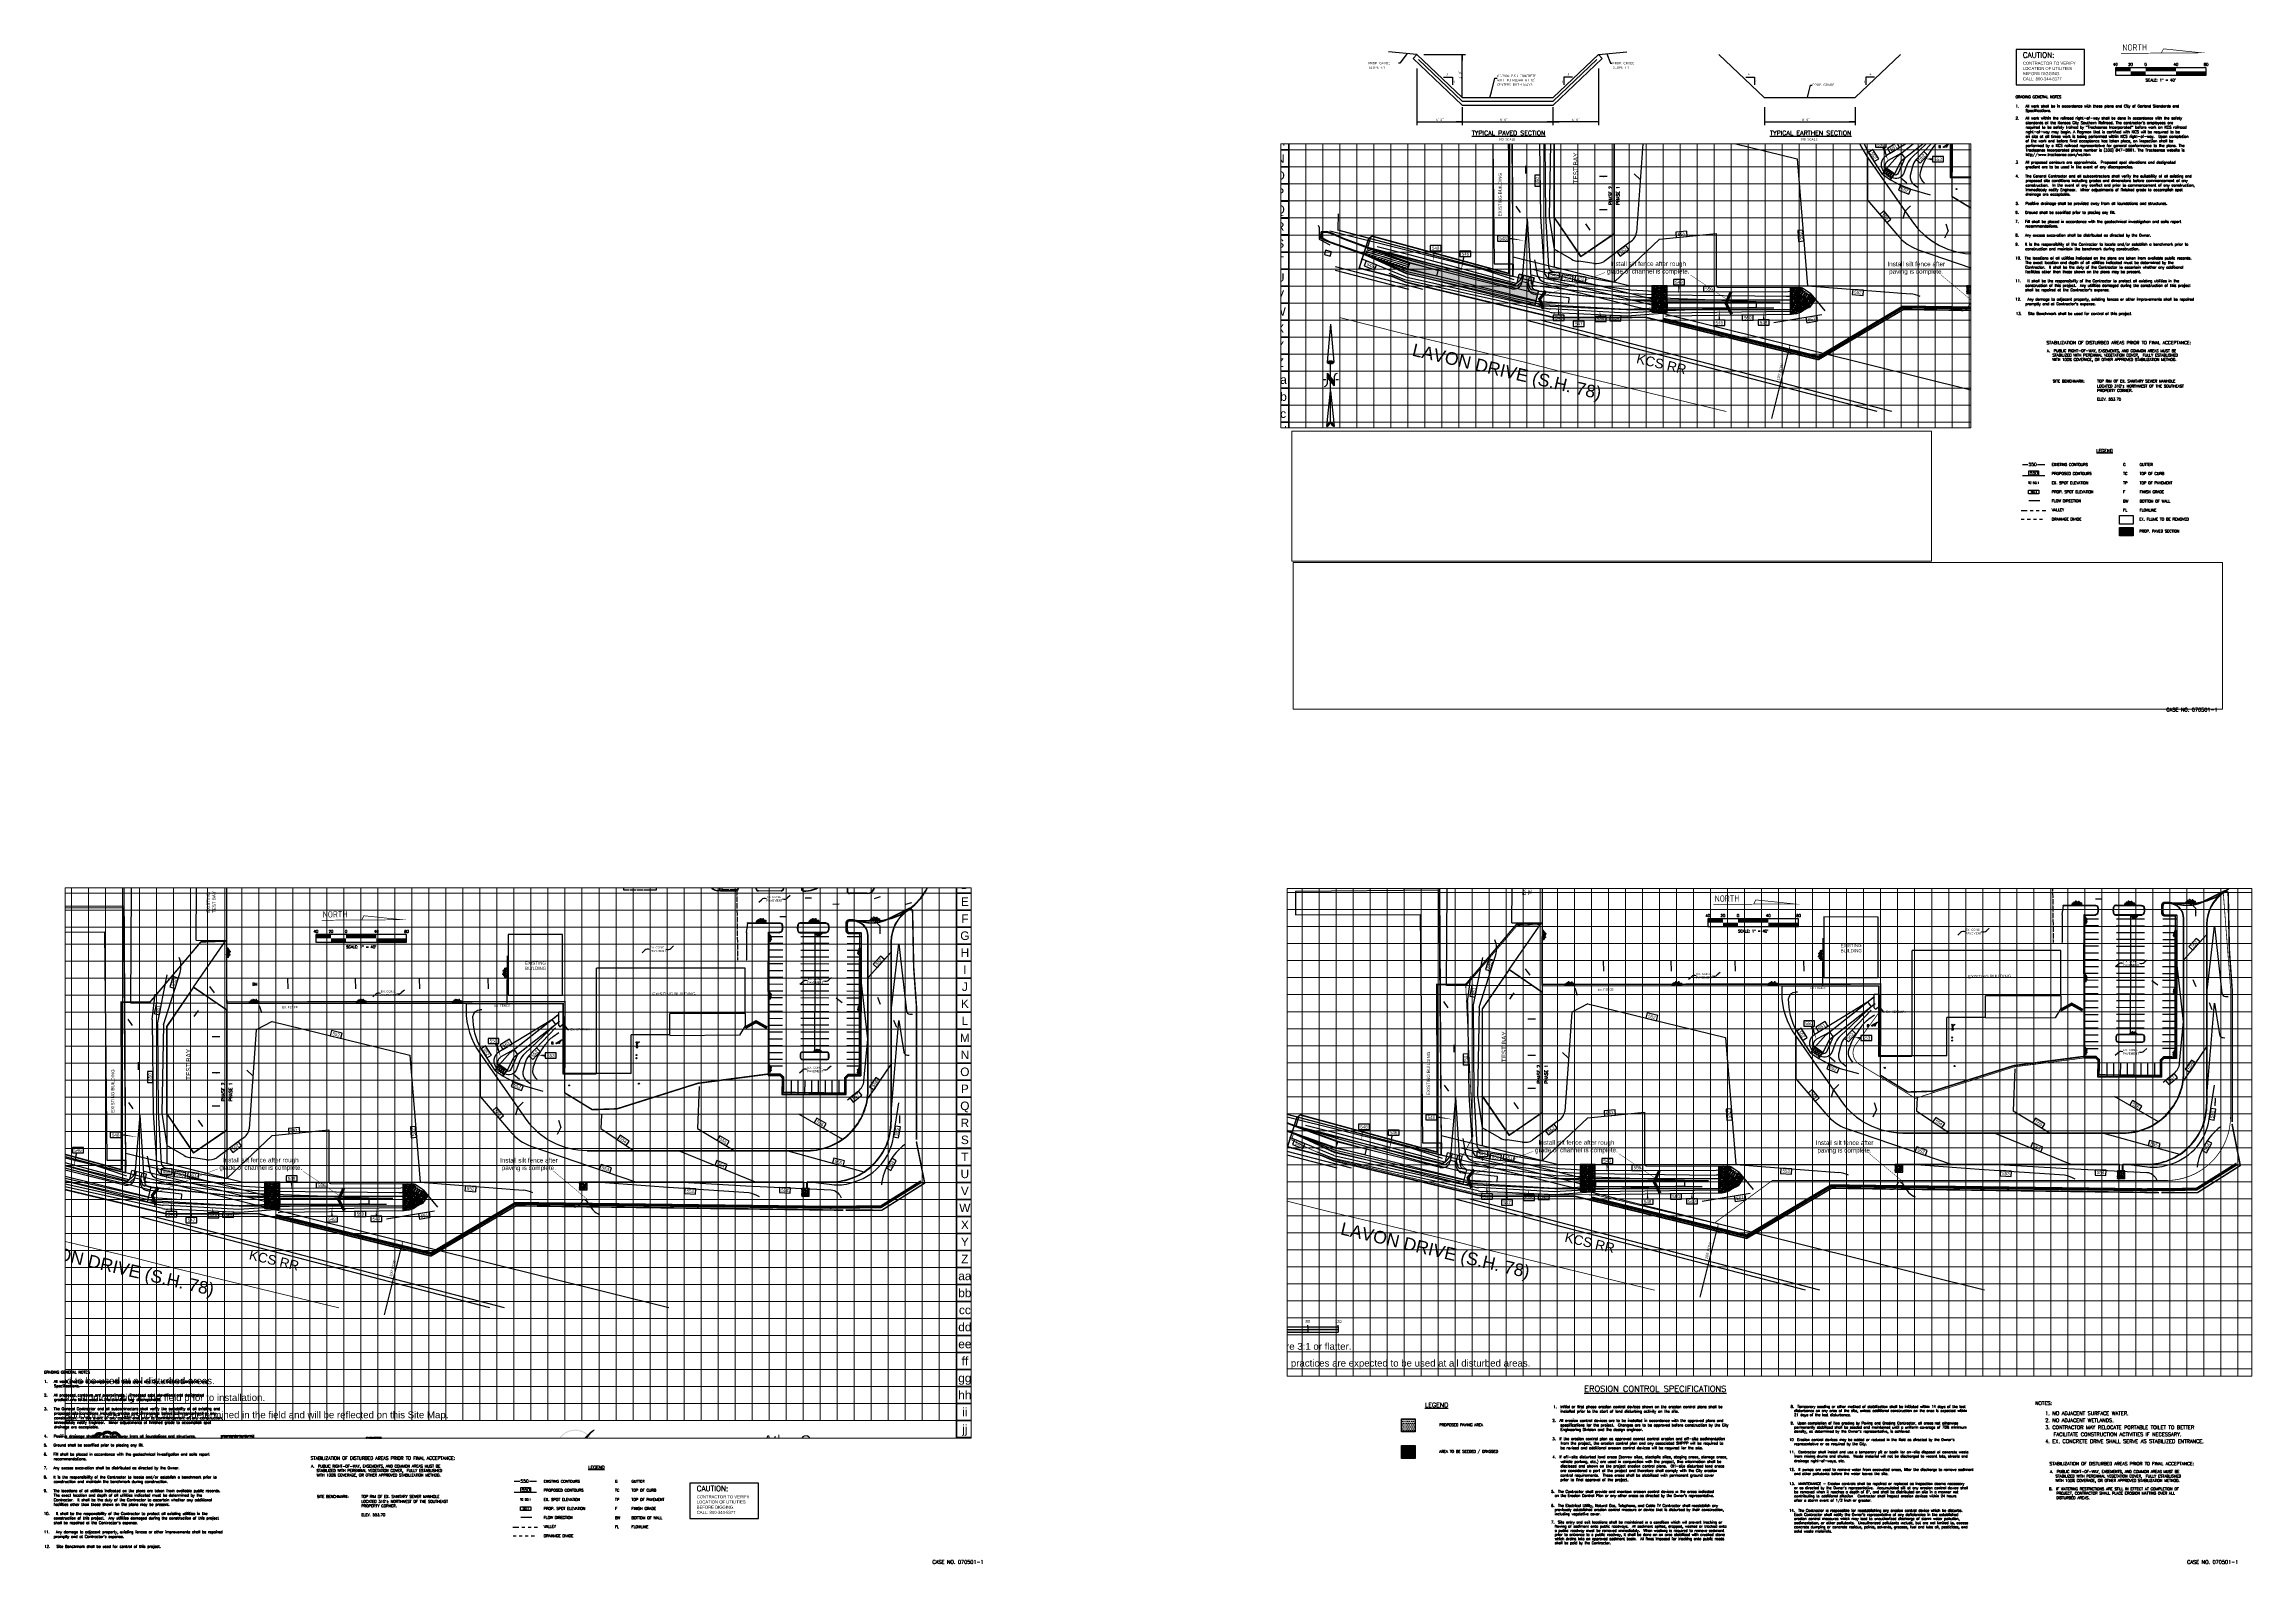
# Paper-space layout 'Layout1' of a CAD drawing. Extents: x 1.2 to 74.2, y 30.5 to 80.7.
# The model-space entities are those that its viewports show. They can reach past a viewport. Long polylines and large blocks are cut down to what shows.
import ezdxf
from ezdxf.enums import TextEntityAlignment as Align

# ---------------------------------------------------------------- set-up
doc = ezdxf.new("R2010")
doc.units = 0
doc.header["$LTSCALE"] = 0.4
doc.header["$MEASUREMENT"] = 0
for name, pattern in [('ACAD_ISO02W100', [15, 12, -3]), ('DASHED', [0.75, 0.5, -0.25]), ('DIVIDE', [1.25, 0.5, -0.25, 0, -0.25, 0, -0.25]), ('GENLT_1', [1, 0.85, -0.15]), ('HIDDEN', [0.375, 0.25, -0.125]), ('LGDASH', [1.75, 1.5, -0.25]), ('MEDDASH', [1, 0.75, -0.25]), ('PHANTOM', [2.5, 1.25, -0.25, 0.25, -0.25, 0.25, -0.25])]:
    doc.linetypes.add(name, pattern=pattern)
doc.layers.get('0').update_dxf_attribs({"linetype": 'CONTINUOUS'})
doc.layers.get('DEFPOINTS').update_dxf_attribs({"linetype": 'CONTINUOUS'})
for name, color, linetype in [('0CON', 7, 'CONTINUOUS'), ('1CON', 6, 'CONTINUOUS'), ('2CON', 1, 'CONTINUOUS'), ('3CON', 3, 'CONTINUOUS'), ('AJOINERS', 7, 'PHANTOM'), ('BASE', 7, 'CONTINUOUS'), ('BLDG', 3, 'CONTINUOUS'), ('BLDGE', 6, 'CONTINUOUS'), ('BLDGFUTURE', 5, 'DASHED'), ('BM', 7, 'CONTINUOUS'), ('BOLLARD', 2, 'CONTINUOUS'), ('BOUNDARY', 1, 'CONTINUOUS'), ('CHANNEL', 6, 'CONTINUOUS'), ('DITCH', 5, 'CONTINUOUS'), ('EBLDG', 6, 'CONTINUOUS'), ('ECURB', 2, 'CONTINUOUS'), ('EFNC', 2, 'FENCE'), ('EGRADE', 7, 'DASHED'), ('EROS', 8, 'CONTINUOUS'), ('ESTRIPE', 11, 'CONTINUOUS'), ('EWALL', 7, 'CONTINUOUS'), ('FLOW', 7, 'CONTINUOUS'), ('FLUME', 7, 'CONTINUOUS'), ('GRADNOTE', 7, 'CONTINUOUS'), ('GRASS', 7, 'CONTINUOUS'), ('GRID', 254, 'HIDDEN'), ('HATCH', 15, 'CONTINUOUS'), ('HDWL', 7, 'CONTINUOUS'), ('LEGEND', 7, 'CONTINUOUS'), ('LIMITS OF DISTURBANCE', 1, 'HIDDEN'), ('LOGO', 7, 'CONTINUOUS'), ('NARROW', 7, 'CONTINUOUS'), ('NORTH', 7, 'CONTINUOUS'), ('NOTES', 7, 'CONTINUOUS'), ('OUTLINE', 7, 'CONTINUOUS'), ('PAVDET', 7, 'CONTINUOUS'), ('PAVHX2', 8, 'CONTINUOUS'), ('PCONT', 3, 'CONTINUOUS'), ('PCONTTXT', 6, 'CONTINUOUS'), ('PCURB', 6, 'CONTINUOUS'), ('PHASE1', 1, 'LGDASH'), ('REMOVE', 2, 'CONTINUOUS'), ('RIPRAP', 2, 'CONTINUOUS'), ('RR', 5, 'MEDDASH'), ('SILT FENCE', 200, 'CONTINUOUS'), ('SPOTEL', 2, 'CONTINUOUS'), ('STNAME', 1, 'CONTINUOUS'), ('SWDET', 7, 'CONTINUOUS'), ('TB', 7, 'CONTINUOUS'), ('WALL', 7, 'CONTINUOUS')]:
    doc.layers.add(name, color=color, linetype=linetype)
doc.styles.add('100', font='LEROY.SHX', dxfattribs={"height": 2})
doc.styles.add('175', font='ROMANS.SHX', dxfattribs={"height": 0.175})
doc.styles.add('ARCHS', font='archs.shx', dxfattribs={"height": 0.08})
doc.styles.add("L200'", font='ARIAL.TTF', dxfattribs={"height": 0.001969})
doc.styles.add('LOGO1', font='ROCKEB.TTF', dxfattribs={"height": 25})
doc.styles.add('ROMAN', font='ROMANS', dxfattribs={"height": 0.088})
doc.styles.get("Standard").update_dxf_attribs({"font": 'ARIAL.TTF'})
doc.styles.add('TEXT100', font='simplex.shx', dxfattribs={"height": 3.52})
doc.styles.add('TEXT120', font='simplex.shx', dxfattribs={"height": 4.24})
doc.styles.add('TEXT140', font='simplex.shx', dxfattribs={"height": 4.8})
doc.styles.add('TEXT175', font='simplex.shx', dxfattribs={"height": 6.04})
doc.styles.add('TEXT80', font='simplex.shx', dxfattribs={"height": 2.8})
doc.linetypes.add('FENCE', pattern='A,0.5,-0.2,["X",Standard,S=0.1,R=0,X=-0.1,Y=-0.05],-0.2', length=0.9)
doc.dimstyles.get("Standard").update_dxf_attribs({"dimtxt": 0.18, "dimasz": 0.18, "dimexe": 0.18, "dimexo": 0.0625, "dimgap": 0.09, "dimtad": 0, "dimtih": 1, "dimtoh": 1, "dimdec": 4, "dimzin": 0, "dimdsep": 46, "dimtxsty": 'Standard', "dimcen": 0.09, "dimadec": 0, "dimazin": 0, "dimtfac": 1, "dimtdec": 4, "dimtofl": 0, "dimtmove": 0, "dimatfit": 3, "dimfxl": 0, "dimtolj": 1, "dimtzin": 0, "dimarcsym": 0})
pattern_1 = [(89.619, (5320.152, 4042.308), (-9.9333, 10.06627), [1, -1.5, 0.5, -1.5, 0.5, -5]), (89.619, (5319.186, 4047.315), (-9.9333, 10.06627), [0.5, -9.5]), (89.619, (5318.666, 4044.318), (-9.9333, 10.06627), [0.5, -1, 0.5, -8]), (89.619, (5318.199, 4049.321), (-9.9333, 10.06627), [1, -9]), (89.619, (5317.705, 4050.325), (-9.9333, 10.06627), [0.5, -9.5]), (89.619, (5316.686, 4047.331), (-9.9333, 10.06627), [1, -9]), (89.619, (5316.152, 4042.335), (-9.9333, 10.06627), [0.5, -1, 0.5, -2.5, 1.5, -4]), (89.619, (5315.199, 4049.341), (-9.9333, 10.06627), [1, -9]), (89.619, (5314.659, 4043.345), (-9.9333, 10.06627), [1, -0.5, 0.5, -4, 0.5, -3.5]), (89.619, (5314.156, 4042.848), (-9.9333, 10.06627), [0.5, -9.5]), (89.619, (5313.679, 4046.351), (-9.9333, 10.06627), [0.5, -0.5, 0.5, -8.5]), (89.619, (5313.169, 4044.855), (-9.9333, 10.06627), [0.5, -9.5]), (89.619, (5312.712, 4051.358), (-9.9333, 10.06627), [0.5, -9.5]), (89.619, (5312.182, 4046.861), (-9.9333, 10.06627), [0.5, -4, 0.5, -5]), (89.619, (5311.682, 4046.864), (-9.9333, 10.06627), [1, -9]), (89.619, (5311.196, 4048.868), (-9.9333, 10.06627), [1, -9]), (89.619, (5310.656, 4042.871), (-9.9333, 10.06627), [0.5, -6, 1, -2.5]), (179.619, (5315.652, 4042.338), (-10.06627, -9.9333), [2, -2, 1, -5]), (179.619, (5315.656, 4042.838), (-10.06627, -9.9333), [0.5, -3.5, 1, -5]), (179.619, (5318.159, 4043.321), (-10.06627, -9.9333), [1.5, -8.5]), (179.619, (5318.162, 4043.821), (-10.06627, -9.9333), [1, -9]), (179.619, (5319.666, 4044.311), (-10.06627, -9.9333), [0.5, -6, 0.5, -0.5, 1, -1.5]), (179.619, (5319.672, 4045.311), (-10.06627, -9.9333), [0.5, -3.5, 0.5, -5.5]), (179.619, (5315.676, 4045.838), (-10.06627, -9.9333), [1, -1.5, 0.5, -0.5, 1, -5.5]), (179.619, (5317.679, 4046.325), (-10.06627, -9.9333), [1, -5.5, 0.5, -3]), (179.619, (5319.682, 4046.811), (-10.06627, -9.9333), [0.5, -0.5, 1, -8]), (179.619, (5313.189, 4047.854), (-10.06627, -9.9333), [0.5, -9.5]), (179.619, (5313.192, 4048.354), (-10.06627, -9.9333), [1, -1, 0.5, -0.5, 1, -6]), (179.619, (5317.696, 4048.825), (-10.06627, -9.9333), [0.5, -0.5, 0.5, -1, 0.5, -7]), (179.619, (5314.206, 4050.348), (-10.06627, -9.9333), [2, -8]), (179.619, (5315.209, 4050.841), (-10.06627, -9.9333), [2, -1.5, 1, -5.5]), (179.619, (5319.212, 4051.315), (-10.06627, -9.9333), [0.5, -1.5, 1, -7]), (179.619, (5318.215, 4051.821), (-10.06627, -9.9333), [1.5, -8.5]), (134.619, (5320.179, 4046.308), (-9.99978, 0.0665), [0.7071, -13.43504]), (134.619, (5319.7154, 4051.811), (-9.99978, 0.0665), [0.7071, -12.02084, 0.7071, -0.7071]), (134.619, (5319.172, 4045.315), (-9.99978, 0.0665), [0.7071, -5.6568, 0.7071, -7.07114]), (134.619, (5319.189, 4047.8146), (-9.99978, 0.0665), [0.7071, -11.31374, 0.7071, -1.4142]), (134.619, (5319.192, 4048.3146), (-9.99978, 0.0665), [1.4142, -5.6568, 1.4142, -5.65694]), (134.619, (5318.1756, 4045.821), (-9.99978, 0.0665), [0.707, -6.364, 0.707, -0.707, 0.707, -4.95014]), (134.619, (5317.709, 4050.8245), (-9.99978, 0.0665), [0.7071, -0.7071, 0.7071, -12.02084]), (134.619, (5317.162, 4043.828), (-9.99978, 0.0665), [0.7071, -8.4852, 0.7071, -4.24274]), (134.619, (5316.2155, 4051.8345), (-9.99978, 0.0665), [0.707, -0.707, 0.707, -2.8284, 0.707, -8.48574]), (134.619, (5314.6756, 4045.8446), (-9.99978, 0.0665), [0.7071, -13.43504]), (134.619, (5314.159, 4043.348), (-9.99978, 0.0665), [1.4142, -12.72793]), (134.619, (5313.1524, 4042.3546), (-9.99978, 0.0665), [0.7071, -0.7071, 0.7071, -12.02084]), (134.619, (5311.689, 4047.8645), (-9.99978, 0.0665), [0.7071, -13.43504]), (134.619, (5310.709, 4050.871), (-9.99978, 0.0665), [0.7071, -13.43504]), (224.619, (5319.182, 4046.8146), (-9.99978, 0.0665), [0.7071, -13.43504]), (224.619, (5319.1855, 4047.3146), (-9.99978, 0.0665), [0.7071, -13.43504]), (224.619, (5318.6656, 4044.318), (-9.99978, 0.0665), [0.7071, -2.8284, 1.4142, -9.19244]), (224.619, (5318.652, 4042.318), (-9.99978, 0.0665), [0.7071, -13.43504]), (224.619, (5317.1955, 4048.828), (-9.99978, 0.0665), [0.7071, -5.65685, 0.7071, -7.07108]), (224.619, (5317.199, 4049.328), (-9.99978, 0.0665), [0.707, -4.243, 0.707, -4.242, 0.707, -3.53614]), (224.619, (5316.659, 4043.331), (-9.99978, 0.0665), [0.7071, -13.43504]), (224.619, (5316.212, 4051.3345), (-9.99978, 0.0665), [1.414, -3.5355, 0.707, -0.707, 0.707, -7.07164]), (224.619, (5314.669, 4044.8446), (-9.99978, 0.0665), [0.7071, -13.43504]), (224.619, (5314.6956, 4048.8445), (-9.99978, 0.0665), [1.4142, -12.72793]), (224.619, (5314.699, 4049.3445), (-9.99978, 0.0665), [0.7071, -13.43504]), (224.619, (5313.679, 4046.351), (-9.99978, 0.0665), [0.7071, -13.43504]), (224.619, (5312.159, 4043.361), (-9.99978, 0.0665), [0.7071, -13.43504]), (224.619, (5312.212, 4051.361), (-9.99978, 0.0665), [0.7071, -13.43504]), (116.184, (5320.159, 4043.308), (0.06649, 9.99978), [1.118, -21.24268]), (116.184, (5319.1523, 4042.3147), (0.06649, 9.99978), [1.118, -21.24268]), (116.184, (5318.6523, 4042.318), (0.06649, 9.99978), [1.118, -21.24268]), (116.184, (5318.669, 4044.818), (0.06649, 9.99978), [1.118, -21.24268]), (116.184, (5316.6656, 4044.3313), (0.06649, 9.99978), [1.118, -21.24268]), (116.184, (5316.1656, 4044.3346), (0.06649, 9.99978), [1.118, -21.24268]), (116.184, (5314.179, 4046.348), (0.06649, 9.99978), [1.118, -21.24268]), (116.184, (5313.6823, 4046.851), (0.06649, 9.99978), [1.118, -21.24268]), (116.184, (5312.6557, 4042.858), (0.06649, 9.99978), [1.118, -21.24268]), (116.184, (5312.6757, 4045.858), (0.06649, 9.99978), [1.118, -21.24268]), (153.054, (5320.2088, 4050.808), (-9.99978, 0.06649), [1.118, -21.24268]), (153.054, (5318.692, 4048.318), (-9.99978, 0.06649), [1.118, -21.24268]), (153.054, (5317.682, 4046.8246), (-9.99978, 0.06649), [1.118, -21.24268]), (153.054, (5316.192, 4048.3345), (-9.99978, 0.06649), [1.118, -21.24268]), (153.054, (5316.1955, 4048.8345), (-9.99978, 0.06649), [1.118, -21.24268]), (153.054, (5314.6723, 4045.3446), (-9.99978, 0.06649), [1.118, -21.24268]), (153.054, (5314.1657, 4044.348), (-9.99978, 0.06649), [1.118, -21.24268]), (153.054, (5312.1923, 4048.361), (-9.99978, 0.06649), [1.118, -21.24268]), (153.054, (5311.1657, 4044.368), (-9.99978, 0.06649), [1.118, -21.24268]), (206.184, (5314.1557, 4042.848), (-9.99978, 0.06649), [1.118, -21.24268]), (206.184, (5314.1956, 4048.848), (-9.99978, 0.06649), [1.118, -21.24268]), (206.184, (5313.6524, 4042.3513), (-9.99978, 0.06649), [1.118, -21.24268]), (206.184, (5312.2056, 4050.361), (-9.99978, 0.06649), [1.118, -21.24268]), (206.184, (5311.6624, 4043.8646), (-9.99978, 0.06649), [1.118, -21.24268]), (206.184, (5311.1757, 4045.868), (-9.99978, 0.06649), [1.118, -21.24268]), (243.054, (5320.179, 4046.308), (-0.06649, -9.99978), [1.118, -21.24268]), (243.054, (5319.1656, 4044.3147), (-0.06649, -9.99978), [1.118, -21.24268]), (243.054, (5318.712, 4051.318), (-0.06649, -9.99978), [1.118, -21.24268]), (243.054, (5317.7055, 4050.3245), (-0.06649, -9.99978), [1.118, -21.24268]), (243.054, (5316.679, 4046.3313), (-0.06649, -9.99978), [1.118, -21.24268]), (243.054, (5316.1623, 4043.8346), (-0.06649, -9.99978), [1.118, -21.24268]), (243.054, (5316.1822, 4046.8346), (-0.06649, -9.99978), [1.118, -21.24268]), (243.054, (5315.1723, 4045.3413), (-0.06649, -9.99978), [1.118, -21.24268]), (243.054, (5312.6724, 4045.358), (-0.06649, -9.99978), [1.118, -21.24268]), (243.054, (5310.6524, 4042.3712), (-0.06649, -9.99978), [1.118, -21.24268]), (243.054, (5310.6923, 4048.371), (-0.06649, -9.99978), [1.118, -21.24268]), (243.054, (5310.699, 4049.371), (-0.06649, -9.99978), [1.118, -21.24268])]

# ---------------------------------------------------------------- blocks, each defined once
blk = doc.blocks.new('DIMAHD', base_point=(23, 16))
blk.add_line((23, 16), (13.0001, 16))
blk.add_solid([(18.00005, 16.833325), (18.00005, 15.166675), (23, 16)])
blk = doc.blocks.new('North Arrow')
at = {"layer": 'NARROW'}
for p, q in [((32.43, 3.06), (32.43, 4.63)), ((0, 0), (22.36, 2)), ((0, 0), (22.33, -2.02)), ((28.77, -2.09), (34.02, 2.32)), ((36.18, 2.33), (30.46, 2.33)), ((36.16, 2.32), (31.04, -2.09)), ((39.1, 0.01), (59.96, 2.11)), ((31.2, -0.05), (21.66, -0.05)), ((21.66, -0.05), (21.66, -0.05)), ((28.77, -2.09), (34.95, -2.09)), ((32.43, -4.26), (32.43, -2.8)), ((57.45, -0.05), (33.41, -0.05)), ((59.83, -2.14), (39.04, -0.01)), ((57.69, -0.03), (57.77, -0.01)), ((57.77, -0.05), (57.69, -0.03))]:
    blk.add_line(p, q, dxfattribs=at)
blk.add_lwpolyline([(22.36, -2.03), (22.59, -1.93, 0.091577), (22.87, -1.44, 0.048306), (23.03, -0.75), (23.07, -0.01), (23.01, 0.82, 0.048306), (22.87, 1.42, 0.091577), (22.59, 1.91), (22.36, 2.01), (22.14, 1.91, 0.091577), (21.86, 1.42, 0.048306), (21.72, 0.82), (21.66, -0.01), (21.72, -0.83, 0.048306), (21.86, -1.44, 0.091577), (22.14, -1.93)], format="xyb", close=True, dxfattribs=at)
for points in [[(57.46, -0.03), (57.44, 0.08, -0.066818), (57.67, 0.47, -0.03073), (58.01, 0.84), (58.52, 1.29), (59.07, 1.7, -0.03073), (59.5, 1.95, -0.066818), (59.93, 2.1), (60.04, 2.06)], [(60.04, 2.06), (60.05, 1.95, -0.066818), (59.82, 1.56, -0.03073), (59.43, 1.14), (58.97, 0.74), (58.42, 0.33, -0.03073), (57.99, 0.08, -0.036692), (57.76, -0.02)], [(57.46, -0.04), (57.44, -0.15, 0.066818), (57.67, -0.54, 0.03073), (58.01, -0.9), (58.52, -1.36), (59.07, -1.77, 0.03073), (59.5, -2.02, 0.066818), (59.93, -2.17), (60.04, -2.13)], [(60.04, -2.13), (60.05, -2.01, 0.066818), (59.82, -1.63, 0.03073), (59.43, -1.2), (58.97, -0.8), (58.42, -0.4, 0.03073), (57.99, -0.15, 0.036692), (57.76, -0.05)]]:
    blk.add_lwpolyline(points, format="xyb", dxfattribs=at)
for centre, start, end in [((30.46, 3.86), 178.8769, 270), ((34.95, -3.62), 358.8769, 90)]:
    blk.add_arc(centre, 1.53, start, end, dxfattribs=at)
for points in [[(23.03, -0.76), (21.67, -0.05), (23.07, -0.05), (21.72, 0.82)], [(23.07, -0.05), (21.72, 0.82), (23.02, 0.75), (21.85, 1.42)], [(23.02, 0.75), (21.85, 1.42), (22.87, 1.44), (22.14, 1.91)], [(22.87, 1.44), (22.14, 1.91), (22.59, 1.91), (22.36, 2)], [(31.05, -2.09), (36.15, 2.36), (28.75, -2.06), (34.01, 2.36)], [(57.44, 0.08), (57.7, -0.01), (57.5, 0.21), (57.77, -0.01)], [(57.45, -0.04), (57.69, -0.02), (57.44, 0.08), (57.7, -0.01)], [(57.5, 0.21), (57.77, -0.01), (57.6, 0.39), (57.94, 0.06)], [(57.6, 0.39), (57.94, 0.06), (57.68, 0.5), (58.07, 0.13)], [(57.68, 0.5), (58.07, 0.13), (57.84, 0.66), (58.29, 0.26)], [(57.84, 0.66), (58.29, 0.26), (58.03, 0.86), (58.52, 0.41)], [(58.03, 0.86), (58.52, 0.41), (58.26, 1.07), (58.73, 0.57)], [(58.26, 1.07), (58.73, 0.57), (58.52, 1.3), (59.05, 0.81)], [(58.52, 1.3), (59.05, 0.81), (58.7, 1.42), (59.26, 0.99)], [(59.26, 1), (58.69, 1.42), (59.45, 1.15), (59, 1.65)], [(59.45, 1.15), (59, 1.65), (59.62, 1.34), (59.28, 1.82)], [(59.62, 1.34), (59.28, 1.82), (59.81, 1.55), (59.49, 1.95)], [(59.81, 1.55), (59.49, 1.95), (59.93, 1.73), (59.69, 2.04)], [(59.93, 1.73), (59.69, 2.04), (60.05, 1.94), (59.93, 2.1)], [(60.05, 1.94), (59.93, 2.1), (60.04, 2.06)], [(22.87, -1.44), (21.72, -0.87), (23.03, -0.76), (21.67, -0.05)], [(22.58, -1.93), (21.86, -1.45), (22.87, -1.44), (21.72, -0.87)], [(22.36, -2.01), (22.14, -1.93), (22.58, -1.93), (21.86, -1.45)], [(57.44, -0.14), (57.69, -0.02), (57.45, -0.04), (57.69, -0.02)], [(57.46, -0.19), (57.7, -0.03), (57.44, -0.14), (57.69, -0.02)], [(57.53, -0.33), (57.76, -0.05), (57.46, -0.19), (57.7, -0.03)], [(57.63, -0.48), (57.9, -0.1), (57.53, -0.33), (57.76, -0.05)], [(57.78, -0.66), (58.09, -0.2), (57.63, -0.48), (57.9, -0.1)], [(57.97, -0.87), (58.34, -0.35), (57.78, -0.66), (58.09, -0.2)], [(58.24, -1.11), (58.61, -0.54), (57.97, -0.87), (58.34, -0.35)], [(58.61, -1.43), (58.93, -0.77), (58.24, -1.11), (58.61, -0.54)], [(58.91, -1.64), (59.2, -1), (58.61, -1.43), (58.93, -0.77)], [(59.12, -1.79), (59.57, -1.36), (58.92, -1.65), (59.2, -1.01)], [(59.35, -1.93), (59.81, -1.62), (59.12, -1.79), (59.57, -1.36)], [(59.54, -1.32), (59.41, -1.18), (59.21, -1.01)], [(59.58, -2.05), (59.93, -1.79), (59.35, -1.93), (59.81, -1.62)], [(59.78, -2.13), (60.05, -2.01), (59.58, -2.05), (59.93, -1.79)], [(59.92, -2.17), (60.04, -2.13), (59.78, -2.13), (60.05, -2.01)]]:
    blk.add_solid(points, dxfattribs=at)
blk = doc.blocks.new('new logo')
at = {"layer": 'LOGO'}
h = blk.add_hatch(color=170, dxfattribs=at)
h.paths.add_polyline_path([(67.4, 44.1), (66.8, 44.7), (66.3, 45.2), (66, 45.8), (65.5, 46.4), (65.1, 47.2), (64.7, 47.9), (64.4, 48.5), (64.2, 49), (63.9, 49.6), (63.7, 50.1), (63.3, 51), (62.9, 52), (62.6, 52.8), (62.4, 53.3), (62.2, 53.7), (62.1, 54.2), (61.9, 54.7), (61.7, 55.2), (61.5, 55.7), (61.3, 56.3), (61, 56.8), (60.8, 57.4), (60.5, 57.9), (60.2, 58.5), (60, 59.1), (59.7, 59.6), (59.3, 60.2), (59, 60.8), (58.7, 61.3), (58.3, 61.9), (58, 62.4), (57.6, 62.9), (57.3, 63.4), (56.9, 63.9), (56.6, 64.3), (56.3, 64.7), (55.9, 65.1), (55.6, 65.5), (55.2, 65.9), (54.9, 66.2), (54, 66.2), (52.9, 66.3), (52, 66.5), (51.5, 66.6), (50.9, 66.8), (50.3, 67), (49.4, 67.4), (48.3, 67.9), (47.3, 68.6), (46.5, 69.3), (45.7, 70), (45, 70.8), (44.4, 71.5), (44, 72.2), (43.6, 72.7), (43.4, 72.9), (43.2, 73.2), (43.1, 73.4), (43, 73.5), (42.8, 73.7), (42.7, 73.7), (42.7, 73.8), (42.6, 73.8), (42.5, 73.7), (42.5, 73.6), (42.4, 73.5), (42.4, 73.4), (42.3, 73.2), (42.2, 72.8), (42, 72.1), (41.7, 71.5), (41.4, 70.9), (41, 70.3), (40.5, 69.8), (40, 69.2), (39.4, 68.7), (38.8, 68.2), (38.1, 67.7), (37.3, 67.3), (36.5, 66.9), (35.7, 66.6), (34.9, 66.3), (34, 66.1), (33, 66), (31.9, 65.9), (30.8, 65.9), (29.6, 65.9), (28.6, 66), (27.6, 66.1), (26.7, 66.4), (25.8, 66.7), (25, 67.1), (24.1, 67.6), (23.2, 68.2), (22.4, 68.9), (21.8, 69.5), (21.4, 69.9), (21, 70.4), (20.6, 70.9), (20.2, 71.5), (19.9, 72.1), (19.5, 72.9), (19.2, 73.8), (18.9, 74.8, -0.595729), (106.3, 106.8), (107, 107.5), (107.5, 108), (108.1, 108.6, 37.93689), (112.3, 104.5), (112.1, 104.2), (111.6, 103.7), (111.1, 103.1), (110.6, 102.5, -0.146449), (123.6, 75), (123.3, 74.5), (123.1, 74), (122.9, 73.5), (122.8, 73.1), (122.5, 72.4), (122.2, 71.7), (121.9, 71.1), (121.5, 70.5), (121.1, 70), (120.7, 69.5), (120.2, 69), (119.6, 68.6), (119, 68.1), (118.4, 67.7), (117.8, 67.4), (117.1, 67), (116.5, 66.7), (115.8, 66.5), (115, 66.3), (114.3, 66.1), (113.5, 66), (112.7, 65.9), (111.9, 65.8), (111.1, 65.8), (110.3, 65.8), (109.4, 65.9), (108.6, 66), (107.7, 66.2), (106.8, 66.4), (105.9, 66.7), (105.1, 67.1), (104.3, 67.5), (103.5, 68), (102.8, 68.6), (102.1, 69.3), (101.4, 70), (100.8, 70.7), (100.2, 71.4), (99.8, 72), (99.5, 72.5), (99.4, 72.8), (99.3, 73), (99.1, 73.2), (99, 73.4), (98.9, 73.5), (98.8, 73.6), (98.7, 73.6), (98.6, 73.6), (98.5, 73.5), (98.4, 73.4), (98.4, 73.3), (98.3, 73.2), (98.2, 73), (98.1, 72.8), (97.8, 72.4), (97.4, 71.8), (96.9, 71.1), (96.4, 70.5), (95.9, 70.1), (95.4, 69.6), (94.8, 69.1), (94.2, 68.6), (93.5, 68.2), (92.8, 67.7), (91.9, 67.3), (91, 66.9), (90.1, 66.6), (89.4, 66.4), (88.6, 66.2), (87.8, 66.1), (87.6, 65.6), (87.4, 65.1), (87.1, 64.4), (86.9, 63.8), (86.6, 63), (86.3, 62.2), (85.9, 61.3), (85.6, 60.4), (85.3, 59.5), (84.9, 58.6), (84.6, 57.7), (84.2, 56.7), (83.9, 55.8), (83.5, 54.9), (83.2, 54), (82.9, 53.2), (82.6, 52.4), (82.3, 51.6), (82.1, 51), (81.9, 50.3), (81.6, 49.8), (81.3, 48.9), (80.9, 48.1), (80.5, 47.3), (80.1, 46.6), (79.6, 45.9), (79.1, 45.4), (78.6, 44.8), (78.1, 44.3), (77.6, 43.9), (77, 43.5), (76.5, 43.1), (75.9, 42.8), (75.3, 42.6), (74.6, 42.3), (73.7, 42.1), (73, 41.9), (72.2, 41.9), (71.6, 42), (70.9, 42.2), (70.1, 42.5), (69.4, 42.8), (68.7, 43.1), (68, 43.5)])
h.paths.add_polyline_path([(71.8, 72), (70.7, 73.9), (70.1, 75.2), (69.7, 74.3), (68.7, 72.6), (67.9, 71.7), (67.9, 71.5), (68.1, 71.2), (68.3, 71), (68.4, 70.8), (68.5, 70.6), (68.7, 70.4), (68.8, 70.2), (68.9, 70.1), (69, 70), (69.1, 69.8), (69.3, 69.7), (69.4, 69.7), (69.5, 69.6), (69.6, 69.5), (69.7, 69.5), (69.8, 69.4), (69.9, 69.4), (70.1, 69.3), (70.2, 69.3), (70.3, 69.2), (70.4, 69.2), (70.5, 69.2), (70.6, 69.2), (70.8, 69.2), (70.9, 69.2), (71, 69.2), (71.1, 69.2), (71.2, 69.2), (71.3, 69.2), (71.4, 69.2), (71.5, 69.2), (71.6, 69.2), (71.7, 69.3), (71.8, 69.3), (71.9, 69.3), (72, 69.4), (72.1, 69.5), (72.2, 69.5), (72.3, 69.6), (72.5, 69.6), (72.6, 69.7), (72.7, 69.8), (72.8, 69.9), (72.9, 70), (73, 70.1), (73.1, 70.2), (73.2, 70.3), (73.3, 70.4), (72.5, 71.1)], flags=17)
blk.add_hatch(color=240, dxfattribs=at).paths.add_polyline_path([(117.7, 117.3), (118.9, 118.2), (119.8, 118.9), (120.6, 119.5), (121.3, 119.9), (121.9, 120.3), (122.4, 120.6), (122.8, 120.9), (123.1, 121.1), (123.4, 121.3), (123.7, 121.4), (124, 121.6), (124.2, 121.7), (124.4, 121.8), (124.6, 121.9), (124.8, 121.9), (125, 122), (125.2, 122.1), (125.4, 122.2), (125.6, 122.2), (125.8, 122.3), (125.9, 122.4), (126.1, 122.4), (126.3, 122.5), (126.4, 122.5), (126.6, 122.6), (126.7, 122.6), (126.8, 122.7), (126.9, 122.7), (127.1, 122.7), (127.2, 122.8), (127.3, 122.8), (127.4, 122.8), (127.5, 122.8), (127.6, 122.8), (127.7, 122.8), (127.8, 122.8), (127.9, 122.8), (128, 122.8), (128.1, 122.8), (128.1, 122.8), (128.2, 122.8), (128.3, 122.8), (128.4, 122.8), (128.4, 122.7), (128.5, 122.7), (128.5, 122.7), (128.6, 122.7), (128.6, 122.6), (128.7, 122.6), (128.7, 122.6), (128.7, 122.5), (128.7, 122.5), (128.8, 122.4), (128.8, 122.4), (128.8, 122.3), (128.8, 122.3), (128.8, 122.2), (128.8, 122.1), (128.8, 122.1), (128.8, 122), (128.8, 121.9), (128.8, 121.8), (128.8, 121.8), (128.8, 121.7), (128.8, 121.6), (128.7, 121.5), (128.7, 121.4), (128.7, 121.3), (128.6, 121.3), (128.6, 121.2), (128.5, 121.1), (128.4, 121), (128.4, 120.8), (128.3, 120.7), (128.2, 120.6), (128.1, 120.4), (128, 120.3), (127.8, 120.1), (127.7, 120), (127.6, 119.8), (127.4, 119.6), (127.3, 119.4), (127.1, 119.2), (126.8, 119), (126.6, 118.8), (126.3, 118.5), (125.9, 118.2), (125.5, 117.9), (125.1, 117.5), (124.6, 117), (124, 116.6), (123.5, 116.1), (122.9, 115.6), (122.3, 115.1), (121.7, 114.5), (121.1, 114), (120.6, 113.5), (120, 113), (119.5, 112.5), (119, 112), (118.5, 111.5), (118, 111), (117.5, 110.5), (117, 109.9), (116.5, 109.4), (116, 108.8), (115.5, 108.3), (115, 107.7), (114.5, 107.1), (114, 106.6), (113.5, 106), (113, 105.4), (112.5, 104.8), (112.1, 104.2), (111.6, 103.7), (111.1, 103.1), (110.6, 102.4), (110.1, 101.8), (109.6, 101.1), (109, 100.4), (108.5, 99.7), (107.9, 98.9), (107.3, 98.1), (106.7, 97.3), (106, 96.4), (105.4, 95.6), (104.8, 94.7), (104.2, 93.9), (103.6, 93.1), (103.1, 92.3), (102.5, 91.5), (102, 90.6), (101.4, 89.8), (100.9, 89), (100.3, 88.2), (99.8, 87.3), (99.2, 86.5), (98.6, 85.6), (98.1, 84.7), (97.5, 83.8), (96.9, 82.9), (96.4, 82), (95.9, 81.1), (95.4, 80.3), (94.9, 79.5), (94.5, 78.7), (94, 78), (93.6, 77.2), (93.2, 76.5), (92.8, 75.8), (92.4, 75), (92, 74.3), (91.6, 73.5), (91.2, 72.8), (90.8, 72), (90.4, 71.3), (90, 70.6), (89.6, 69.9), (89.3, 69.3), (89, 68.7), (88.8, 68.2), (88.5, 67.7), (88.3, 67.3), (88.1, 66.9), (88, 66.5), (87.8, 66.1), (87.6, 65.6), (87.4, 65.1), (87.1, 64.4), (86.9, 63.8), (86.6, 63), (86.3, 62.2), (85.9, 61.3), (85.6, 60.4), (85.3, 59.5), (84.9, 58.6), (84.6, 57.7), (84.2, 56.7), (83.9, 55.8), (83.5, 54.9), (83.2, 54), (82.9, 53.2), (82.6, 52.4), (82.3, 51.6), (82.1, 51), (81.9, 50.3), (81.6, 49.8), (81.4, 49.2), (81.2, 48.7), (81, 48.3), (80.8, 47.9), (80.6, 47.5), (80.4, 47.1), (80.2, 46.7), (80, 46.4), (79.7, 46.1), (79.5, 45.8), (79.2, 45.5), (79, 45.2), (78.7, 44.9), (78.5, 44.7), (78.2, 44.4), (78, 44.2), (77.7, 44), (77.4, 43.8), (77.2, 43.6), (76.9, 43.4), (76.6, 43.2), (76.3, 43), (76, 42.9), (75.7, 42.7), (75.5, 42.6), (75.2, 42.5), (74.9, 42.4), (74.6, 42.3), (74.3, 42.2), (74, 42.1), (73.8, 42.1), (73.5, 42), (73.2, 42), (73, 41.9), (72.7, 41.9), (72.5, 41.9), (72.2, 41.9), (72, 42), (71.8, 42), (71.5, 42.1), (71.3, 42.1), (71.1, 42.2), (70.8, 42.2), (70.6, 42.3), (70.4, 42.4), (70.1, 42.5), (69.9, 42.6), (69.6, 42.7), (69.4, 42.8), (69.2, 42.9), (68.9, 43), (68.7, 43.1), (68.5, 43.2), (68.2, 43.4), (68, 43.6), (67.8, 43.7), (67.6, 43.9), (67.4, 44.1), (67.2, 44.3), (67, 44.5), (66.8, 44.7), (66.6, 44.9), (66.5, 45.1), (66.3, 45.4), (66.1, 45.6), (65.9, 45.9), (65.7, 46.2), (65.4, 46.6), (65.2, 47), (65, 47.4), (64.7, 47.9), (64.4, 48.5), (64.2, 49), (63.9, 49.6), (63.7, 50.1), (63.4, 50.7), (63.2, 51.3), (63, 51.8), (62.8, 52.3), (62.6, 52.8), (62.4, 53.3), (62.2, 53.7), (62.1, 54.2), (61.9, 54.7), (61.7, 55.2), (61.5, 55.7), (61.3, 56.3), (61, 56.8), (60.8, 57.4), (60.5, 57.9), (60.2, 58.5), (60, 59.1), (59.7, 59.6), (59.3, 60.2), (59, 60.8), (58.7, 61.3), (58.3, 61.9), (58, 62.4), (57.6, 62.9), (57.3, 63.4), (56.9, 63.9), (56.6, 64.3), (56.3, 64.7), (55.9, 65.1), (55.6, 65.5), (55.2, 65.9), (54.9, 66.3), (54.5, 66.6), (54.1, 67), (53.7, 67.4), (53.3, 67.8), (52.8, 68.1), (52.4, 68.5), (51.9, 68.9), (51.4, 69.3), (50.9, 69.7), (50.5, 70), (50, 70.4), (49.5, 70.8), (49.1, 71.1), (48.7, 71.5), (48.2, 71.8), (47.8, 72.1), (47.5, 72.4), (47.1, 72.7), (46.8, 72.9), (46.6, 73.1), (46.3, 73.3), (46.1, 73.5), (45.9, 73.6), (45.7, 73.8), (45.6, 73.9), (45.5, 74), (45.3, 74.2), (45.2, 74.3), (45.1, 74.4), (45, 74.6), (45, 74.7), (44.9, 74.8), (44.8, 75), (44.8, 75.1), (44.8, 75.2), (44.7, 75.4), (44.7, 75.5), (44.7, 75.7), (44.7, 75.8), (44.7, 76), (44.7, 76.1), (44.7, 76.3), (44.8, 76.4), (44.8, 76.6), (44.9, 76.7), (44.9, 76.9), (45, 77.1), (45.1, 77.2), (45.2, 77.4), (45.3, 77.6), (45.4, 77.8), (45.6, 78), (45.7, 78.2), (45.9, 78.5), (46.1, 78.7), (46.3, 79), (46.6, 79.3), (46.8, 79.5), (47.1, 79.8), (47.3, 80.1), (47.6, 80.4), (47.9, 80.7), (48.2, 81), (48.5, 81.3), (48.8, 81.6), (49.2, 81.9), (49.5, 82.2), (49.8, 82.5), (50.1, 82.7), (50.4, 83), (50.7, 83.2), (51, 83.4), (51.2, 83.6), (51.5, 83.8), (51.7, 83.9), (51.9, 84.1), (52.1, 84.2), (52.2, 84.3), (52.4, 84.4), (52.5, 84.5), (52.7, 84.5), (52.8, 84.6), (53, 84.6), (53.1, 84.6), (53.2, 84.7), (53.3, 84.7), (53.5, 84.7), (53.6, 84.7), (53.7, 84.7), (53.8, 84.7), (54, 84.7), (54.1, 84.6), (54.2, 84.6), (54.3, 84.5), (54.5, 84.5), (54.6, 84.4), (54.7, 84.4), (54.9, 84.3), (55, 84.2), (55.2, 84.1), (55.3, 84.1), (55.5, 84), (55.7, 83.9), (55.9, 83.7), (56.1, 83.6), (56.4, 83.4), (56.7, 83.2), (57, 83), (57.3, 82.8), (57.7, 82.5), (58, 82.3), (58.4, 82), (58.8, 81.7), (59.2, 81.4), (59.6, 81.1), (60, 80.8), (60.4, 80.5), (60.8, 80.2), (61.2, 79.9), (61.5, 79.6), (61.9, 79.3), (62.3, 78.9), (62.6, 78.6), (63, 78.3), (63.3, 77.9), (63.7, 77.5), (64, 77.2), (64.3, 76.8), (64.6, 76.4), (64.9, 76), (65.2, 75.6), (65.5, 75.2), (65.8, 74.8), (66.1, 74.4), (66.4, 74), (66.7, 73.6), (66.9, 73.2), (67.2, 72.8), (67.4, 72.5), (67.6, 72.1), (67.8, 71.8), (67.9, 71.5), (68.1, 71.2), (68.3, 71), (68.4, 70.8), (68.5, 70.6), (68.7, 70.4), (68.8, 70.2), (68.9, 70.1), (69, 70), (69.1, 69.8), (69.3, 69.7), (69.4, 69.7), (69.5, 69.6), (69.6, 69.5), (69.7, 69.5), (69.8, 69.4), (69.9, 69.4), (70.1, 69.3), (70.2, 69.3), (70.3, 69.2), (70.4, 69.2), (70.5, 69.2), (70.6, 69.2), (70.8, 69.2), (70.9, 69.2), (71, 69.2), (71.1, 69.2), (71.2, 69.2), (71.3, 69.2), (71.4, 69.2), (71.5, 69.2), (71.6, 69.2), (71.7, 69.3), (71.8, 69.3), (71.9, 69.3), (72, 69.4), (72.1, 69.5), (72.2, 69.5), (72.3, 69.6), (72.5, 69.6), (72.6, 69.7), (72.7, 69.8), (72.8, 69.9), (72.9, 70), (73, 70.1), (73.1, 70.2), (73.2, 70.3), (73.3, 70.5), (73.5, 70.6), (73.6, 70.8), (73.7, 70.9), (73.9, 71.1), (74, 71.3), (74.2, 71.5), (74.3, 71.8), (74.5, 72), (74.7, 72.3), (74.9, 72.6), (75.1, 72.8), (75.3, 73.1), (75.6, 73.5), (75.8, 73.8), (76.1, 74.1), (76.4, 74.5), (76.7, 74.9), (77, 75.3), (77.3, 75.7), (77.7, 76.1), (78, 76.5), (78.4, 77), (78.8, 77.4), (79.2, 77.9), (79.6, 78.4), (80, 78.9), (80.5, 79.5), (81, 80), (81.5, 80.6), (82, 81.1), (82.5, 81.7), (83, 82.3), (83.6, 82.9), (84.1, 83.5), (84.7, 84.1), (85.2, 84.7), (85.7, 85.3), (86.2, 85.8), (86.7, 86.4), (87.2, 86.9), (87.7, 87.4), (88.1, 87.9), (88.6, 88.5), (89.1, 89), (89.5, 89.5), (90, 90.1), (90.5, 90.6), (91, 91.2), (91.5, 91.7), (92.1, 92.3), (92.6, 92.9), (93.2, 93.5), (93.8, 94.1), (94.4, 94.8), (95, 95.4), (95.6, 96), (96.3, 96.7), (96.9, 97.3), (97.6, 98), (98.2, 98.6), (98.8, 99.2), (99.4, 99.8), (100, 100.3), (100.5, 100.9), (101.1, 101.4), (101.6, 102), (102.1, 102.5), (102.7, 103.1), (103.2, 103.6), (103.7, 104.1), (104.2, 104.7), (104.8, 105.2), (105.3, 105.8), (105.9, 106.3), (106.4, 106.9), (107, 107.5), (107.5, 108), (108.1, 108.6), (108.7, 109.2), (109.3, 109.8), (109.9, 110.3), (110.4, 110.9), (111, 111.5), (111.6, 112), (112.2, 112.6), (112.8, 113.1), (113.4, 113.6), (114, 114.2), (114.6, 114.7), (115.3, 115.3), (116, 115.9), (116.8, 116.6)])
at = {"layer": 'LOGO', "style": 'LOGO1'}
for s, height, width, p in [('SWPPP', 31.32, 1.115, (137, 67)), ('www.swppp.com', 18.112, 0.77, (135, 33.4))]:
    blk.add_text(s, height=height, dxfattribs=dict(at, width=width)).set_placement(p)

msp = doc.modelspace()

# ---------------------------------------------------------------- hatches: boundary and pattern name
h = msp.add_hatch(color=7)
h.paths.add_polyline_path([(5491.34, 3738.71), (5487.73, 3738.74), (5487.47, 3698.69), (5491.08, 3698.66)])
h.paths.add_polyline_path([(5491.34, 3738.71), (5494.95, 3738.69), (5495.22, 3778.74), (5491.61, 3778.77)])
h.paths.add_polyline_path([(5488, 3778.79), (5491.61, 3778.77), (5491.88, 3818.82), (5488.27, 3818.84)])
at = {"layer": 'BASE'}
h = msp.add_hatch(dxfattribs=at)
h.set_pattern_fill('AR-SAND', color=30, scale=0.593424, angle=89.61902, style=0)
h.set_pattern_definition([(127.11902, (5676.5096, 4774.0137), (-1.1436466, -0.029778), [0, -0.9020044, 0, -1.0088207, 0, -0.9643139]), (97.11902, (5676.5096, 4774.0137), (-1.667709, 1.0613403), [0, -0.4866076, 0, -0.8129908, 0, -0.3115476]), (57.11902, (5676.5048, 4773.2838), (0.0089297, 1.8479878), [0, -0.296712, 0, -1.068163, 0, -1.3945462]), (47.11902, (5676.5048, 4773.2838), (-0.5089606, 1.787331), [0, -0.148356, 0, -0.7002402, 0, -0.8011223])])
h.paths.add_polyline_path([(5628.8, 4292.48), (5613.96, 4292.58), (5613.83, 4272.26), (5628.66, 4272.16)])
at = {"layer": 'HATCH'}
h = msp.add_hatch(dxfattribs=at)
h.set_pattern_fill('DOTS', color=5, scale=20, angle=16.71064, style=0)
h.set_pattern_definition([(106.32967, (5320.1522, 4042.3081), (-1.375302, 0.248333), [0, -1.25])])
edge = h.paths.add_edge_path()
edge.add_line((5222.43, 3765.08), (5237.85, 3821.18))
edge.add_line((5237.85, 3821.18), (5272.46, 3956.54))
edge.add_arc((5267.62, 3957.78), 5, 345.65722, 435.65722)
edge.add_line((5268.86, 3962.62), (5259.17, 3965.1))
edge.add_line((5259.17, 3965.1), (5264.13, 3984.47))
edge.add_line((5264.13, 3984.47), (5273.81, 3982))
edge.add_arc((5275.05, 3986.84), 5, 255.65722, 345.65722)
edge.add_line((5279.9, 3985.6), (5281.13, 3990.45))
edge.add_line((5281.13, 3990.45), (5300.51, 3985.49))
edge.add_line((5300.51, 3985.49), (5257.23, 3816.22))
edge.add_line((5257.23, 3816.22), (5232.07, 3761.51))
edge.add_line((5232.07, 3761.51), (5251.99, 3817.05))
edge.add_line((5251.99, 3817.05), (5243.07, 3820.34))
edge.add_line((5243.07, 3820.34), (5222.43, 3765.08))
h = msp.add_hatch(dxfattribs=at)
h.set_pattern_fill('LINE', color=5, scale=20, angle=16.71064, style=0)
h.set_pattern_definition([(106.3297, (5320.1522, 4042.308), (-2.39915, -0.70291), [])])
edge = h.paths.add_edge_path()
edge.add_line((5222.27, 3764.64), (5238.15, 3807.33))
edge.add_line((5238.15, 3807.33), (5243.07, 3820.34))
edge.add_line((5243.07, 3820.34), (5251.99, 3817.05))
edge.add_line((5251.99, 3817.05), (5247.49, 3804.32))
edge.add_line((5247.49, 3804.32), (5232.02, 3761.36))
edge.add_line((5222.27, 3764.64), (5232.07, 3761.51))
at = {"layer": 'LEGEND', "linetype": 'ACAD_ISO02W100'}
h = msp.add_hatch(dxfattribs=at)
h.set_pattern_fill('GRAVEL', color=240, scale=6.856245, angle=89.61902, style=0)
h.set_pattern_definition([(317.631825, (5970.027, 3590.136), (61.34014056, -55.25903373), [0.92241, -91.31893]), (274.588725, (5970.7085, 3589.5144), (-6.30896936, 82.31871672), [1.58289, -156.70582]), (222.129425, (5970.83515, 3587.9366), (75.87297384, 68.05939458), [1.116114, -110.495464]), (356.892725, (5972.5314, 3585.25133), (-137.07628217, 7.76784019), [1.441443, -142.702853]), (22.452725, (5973.9707, 3585.1732), (-82.50104056, -33.73347082), [1.41345, -139.93166]), (86.892725, (5975.27702, 3585.71302), (-7.76784019, -137.07628217), [1.441443, -142.702853]), (127.313225, (5975.35515, 3587.15234), (67.96821509, -89.58515158), [1.906235, -188.71711]), (161.874325, (5974.19965, 3588.66843), (-150.51490829, 48.9956791), [1.79968, -178.168583]), (211.048625, (5972.48927, 3589.22832), (-89.4938906, -54.25615102), [1.446325, -143.18632]), (264.85542, (5971.25016, 3588.48235), (7.35751115, 75.37144594), [1.6512, -80.90892]), (312.016425, (5971.1021, 3586.8378), (74.86990872, -82.77464697), [2.135364, -211.401173]), (228.43312, (5972.6451, 3592.0384), (-41.4556632, -47.71914215), [0.728826, -72.15405]), (261.088225, (5972.1615, 3591.4931), (14.30489415, 89.03802511), [1.386586, -137.272385]), (314.619, (5971.9467, 3590.1233), (6.856096, -0.04559), [0.96962, -8.726574]), (292.81762, (5971.1208, 3589.6488), (-13.4842525, 34.3716428), [0.52216, -51.69345]), (21.42042, (5971.3233, 3589.1675), (-20.6138709, -6.7193267), [0.73844, -36.18357]), (120.58282, (5972.0107, 3589.4372), (-13.5754379, 20.6594443), [1.199356, -38.77908]), (251.18412, (5971.4005, 3590.4697), (6.94726, 13.666601), [0.86725, -20.8141]), (106.008525, (5971.29684, 3585.19097), (-20.1123432, 68.69771518), [1.214927, -120.278043]), (159.965225, (5970.9618, 3586.3588), (75.23468782, -27.92581697), [1.019256, -100.906155]), (22.81762, (5970.0293, 3590.4788), (-34.3716428, -13.4842525), [1.04431, -51.171297]), (73.229525, (5970.99187, 3590.8838), (-21.02411744, -68.42418363), [1.214927, -120.278043]), (69.06302, (5975.5476, 3585.1627), (-13.940103, -34.1893026), [1.171595, -57.40819]), (24.394125, (5975.96627, 3586.25695), (-75.6449944, -33.77893774), [0.981663, -97.184825]), (156.42042, (5976.8858, 3590.5018), (-34.1892879, 13.9401395), [1.04431, -51.171297]), (106.973025, (5975.9287, 3590.91955), (26.83168282, -89.31158304), [1.14932, -113.78229]), (159.06302, (5976.8635, 3587.1423), (34.1893026, -13.940103), [0.5858, -57.99399]), (190.92892, (5976.8831, 3590.0904), (-27.4699675, -6.6737224), [0.3496, -34.610524]), (255.58282, (5976.5398, 3590.0242), (6.9928462, 20.5226954), [1.41345, -26.85557]), (275.628025, (5976.1879, 3588.6552), (-6.40020174, 68.6065213), [1.309886, -129.67849]), (33.30912, (5972.6278, 3589.433), (-13.7577726, -6.764925), [0.98882, -23.73172]), (82.776225, (5973.45414, 3589.9761), (14.48724961, 116.46240625), [1.72636, -170.90948]), (150.56442, (5973.6712, 3591.68876), (47.81030186, -27.74349485), [0.70589, -69.88347]), (179.619, (5973.0564, 3592.036), (-6.90168, -6.810505), [0.411375, -6.44487]), (209.875425, (5975.9813, 3588.51946), (48.17502545, 27.10521765), [0.9525, -94.2975]), (137.631825, (5975.1554, 3588.045), (-61.34014056, 55.25903373), [1.844824, -90.39652]), (89.619, (5973.7924, 3589.288), (-6.810505, 6.90168), [1.782624, -5.07362]), (54.923825, (5973.80424, 3591.0708), (-48.44859982, -68.24177367), [1.08407, -107.32268]), (343.67362, (5974.4272, 3591.958), (27.3787859, -7.0384475), [0.99828, -48.915935]), (297.265025, (5975.38524, 3591.67736), (67.69480207, -130.72163387), [1.625376, -160.912464]), (265.045125, (5976.12984, 3590.23257), (-7.44871094, -89.08363), [1.71954, -170.234214])])
h.paths.add_polyline_path([(5627.02, 4080.27), (5627.39, 4123.9), (5610.25, 4124.02), (5610.02, 4080.38)])
at = {"layer": 'RIPRAP'}
h = msp.add_hatch(dxfattribs=at)
h.set_pattern_fill('AGGREGAT', color=1, scale=10, style=0)
h.set_pattern_definition([(89.619, (5320.149, 4041.808), (-9.93329, 10.06627), [1, -1.5, 0.5, -1.5, 0.5, -5]), (89.619, (5319.182, 4046.815), (-9.93329, 10.06627), [0.5, -9.5]), (89.619, (5318.662, 4043.818), (-9.93329, 10.06627), [0.5, -1, 0.5, -8]), (89.619, (5318.196, 4048.821), (-9.93329, 10.06627), [1, -9]), (89.619, (5317.702, 4049.825), (-9.93329, 10.06627), [0.5, -9.5]), (89.619, (5316.682, 4046.831), (-9.93329, 10.06627), [1, -9]), (89.619, (5316.149, 4041.835), (-9.93329, 10.06627), [0.5, -1, 0.5, -2.5, 1.5, -4]), (89.619, (5315.196, 4048.841), (-9.93329, 10.06627), [1, -9]), (89.619, (5314.656, 4042.845), (-9.93329, 10.06627), [1, -0.5, 0.5, -4, 0.5, -3.5]), (89.619, (5314.152, 4042.348), (-9.93329, 10.06627), [0.5, -9.5]), (89.619, (5313.676, 4045.851), (-9.93329, 10.06627), [0.5, -0.5, 0.5, -8.5]), (89.619, (5313.166, 4044.355), (-9.93329, 10.06627), [0.5, -9.5]), (89.619, (5312.709, 4050.858), (-9.93329, 10.06627), [0.5, -9.5]), (89.619, (5312.179, 4046.361), (-9.93329, 10.06627), [0.5, -4, 0.5, -5]), (89.619, (5311.679, 4046.365), (-9.93329, 10.06627), [1, -9]), (89.619, (5311.192, 4048.368), (-9.93329, 10.06627), [1, -9]), (89.619, (5310.652, 4042.371), (-9.93329, 10.06627), [0.5, -6, 1, -2.5]), (179.619, (5315.649, 4041.838), (-10.06627, -9.93329), [2, -2, 1, -5]), (179.619, (5315.652, 4042.338), (-10.06627, -9.93329), [0.5, -3.5, 1, -5]), (179.619, (5318.156, 4042.821), (-10.06627, -9.93329), [1.5, -8.5]), (179.619, (5318.159, 4043.321), (-10.06627, -9.93329), [1, -9]), (179.619, (5319.662, 4043.811), (-10.06627, -9.93329), [0.5, -6, 0.5, -0.5, 1, -1.5]), (179.619, (5319.669, 4044.811), (-10.06627, -9.93329), [0.5, -3.5, 0.5, -5.5]), (179.619, (5315.672, 4045.338), (-10.06627, -9.93329), [1, -1.5, 0.5, -0.5, 1, -5.5]), (179.619, (5317.676, 4045.825), (-10.06627, -9.93329), [1, -5.5, 0.5, -3]), (179.619, (5319.679, 4046.311), (-10.06627, -9.93329), [0.5, -0.5, 1, -8]), (179.619, (5313.186, 4047.355), (-10.06627, -9.93329), [0.5, -9.5]), (179.619, (5313.189, 4047.854), (-10.06627, -9.93329), [1, -1, 0.5, -0.5, 1, -6]), (179.619, (5317.692, 4048.325), (-10.06627, -9.93329), [0.5, -0.5, 0.5, -1, 0.5, -7]), (179.619, (5314.202, 4049.848), (-10.06627, -9.93329), [2, -8]), (179.619, (5315.206, 4050.341), (-10.06627, -9.93329), [2, -1.5, 1, -5.5]), (179.619, (5319.209, 4050.815), (-10.06627, -9.93329), [0.5, -1.5, 1, -7]), (179.619, (5318.212, 4051.321), (-10.06627, -9.93329), [1.5, -8.5]), (134.619, (5320.1755, 4045.808), (-9.99978, 0.06649), [0.7071, -13.43504]), (134.619, (5319.712, 4051.311), (-9.99978, 0.06649), [0.7071, -12.020836, 0.7071, -0.7071]), (134.619, (5319.169, 4044.815), (-9.99978, 0.06649), [0.7071, -5.6568, 0.7071, -7.071136]), (134.619, (5319.1855, 4047.3146), (-9.99978, 0.06649), [0.7071, -11.313736, 0.7071, -1.4142]), (134.619, (5319.189, 4047.8146), (-9.99978, 0.06649), [1.4142, -5.6568, 1.4142, -5.656936]), (134.619, (5318.172, 4045.321), (-9.99978, 0.06649), [0.707, -6.364, 0.707, -0.707, 0.707, -4.950136]), (134.619, (5317.7055, 4050.3245), (-9.99978, 0.06649), [0.7071, -0.7071, 0.7071, -12.020836]), (134.619, (5317.159, 4043.328), (-9.99978, 0.06649), [0.7071, -8.4852, 0.7071, -4.242736]), (134.619, (5316.212, 4051.3345), (-9.99978, 0.06649), [0.707, -0.707, 0.707, -2.8284, 0.707, -8.485736]), (134.619, (5314.672, 4045.3446), (-9.99978, 0.06649), [0.7071, -13.43504]), (134.619, (5314.156, 4042.848), (-9.99978, 0.06649), [1.41421, -12.72793]), (134.619, (5313.149, 4041.8546), (-9.99978, 0.06649), [0.7071, -0.7071, 0.7071, -12.020836]), (134.619, (5311.686, 4047.3645), (-9.99978, 0.06649), [0.7071, -13.43504]), (134.619, (5310.7056, 4050.371), (-9.99978, 0.06649), [0.7071, -13.43504]), (224.619, (5319.179, 4046.3146), (-9.99978, 0.06649), [0.7071, -13.43504]), (224.619, (5319.182, 4046.8146), (-9.99978, 0.06649), [0.7071, -13.43504]), (224.619, (5318.662, 4043.818), (-9.99978, 0.06649), [0.7071, -2.8284, 1.4142, -9.192436]), (224.619, (5318.649, 4041.818), (-9.99978, 0.06649), [0.7071, -13.43504]), (224.619, (5317.192, 4048.328), (-9.99978, 0.06649), [0.7071, -5.656854, 0.7071, -7.07108]), (224.619, (5317.1955, 4048.828), (-9.99978, 0.06649), [0.707, -4.243, 0.707, -4.242, 0.707, -3.536136]), (224.619, (5316.6556, 4042.831), (-9.99978, 0.06649), [0.7071, -13.43504]), (224.619, (5316.209, 4050.8345), (-9.99978, 0.06649), [1.414, -3.5355, 0.707, -0.707, 0.707, -7.071636]), (224.619, (5314.666, 4044.3446), (-9.99978, 0.06649), [0.7071, -13.43504]), (224.619, (5314.692, 4048.3445), (-9.99978, 0.06649), [1.41421, -12.72793]), (224.619, (5314.6956, 4048.8445), (-9.99978, 0.06649), [0.7071, -13.43504]), (224.619, (5313.676, 4045.851), (-9.99978, 0.06649), [0.7071, -13.43504]), (224.619, (5312.156, 4042.861), (-9.99978, 0.06649), [0.7071, -13.43504]), (224.619, (5312.209, 4050.861), (-9.99978, 0.06649), [0.7071, -13.43504]), (116.1841, (5320.1556, 4042.808), (0.066492, 9.99978), [1.118, -21.24268]), (116.1841, (5319.149, 4041.8147), (0.066492, 9.99978), [1.118, -21.24268]), (116.1841, (5318.649, 4041.818), (0.066492, 9.99978), [1.118, -21.24268]), (116.1841, (5318.6656, 4044.318), (0.066492, 9.99978), [1.118, -21.24268]), (116.1841, (5316.6623, 4043.8313), (0.066492, 9.99978), [1.118, -21.24268]), (116.1841, (5316.1623, 4043.8346), (0.066492, 9.99978), [1.118, -21.24268]), (116.1841, (5314.1756, 4045.848), (0.066492, 9.99978), [1.118, -21.24268]), (116.1841, (5313.679, 4046.351), (0.066492, 9.99978), [1.118, -21.24268]), (116.1841, (5312.6524, 4042.358), (0.066492, 9.99978), [1.118, -21.24268]), (116.1841, (5312.6724, 4045.358), (0.066492, 9.99978), [1.118, -21.24268]), (153.054, (5320.2054, 4050.308), (-9.99978, 0.066492), [1.118, -21.24268]), (153.054, (5318.689, 4047.818), (-9.99978, 0.066492), [1.118, -21.24268]), (153.054, (5317.679, 4046.3246), (-9.99978, 0.066492), [1.118, -21.24268]), (153.054, (5316.189, 4047.8345), (-9.99978, 0.066492), [1.118, -21.24268]), (153.054, (5316.192, 4048.3345), (-9.99978, 0.066492), [1.118, -21.24268]), (153.054, (5314.669, 4044.8446), (-9.99978, 0.066492), [1.118, -21.24268]), (153.054, (5314.1623, 4043.848), (-9.99978, 0.066492), [1.118, -21.24268]), (153.054, (5312.189, 4047.861), (-9.99978, 0.066492), [1.118, -21.24268]), (153.054, (5311.1624, 4043.868), (-9.99978, 0.066492), [1.118, -21.24268]), (206.1841, (5314.1524, 4042.348), (-9.99978, 0.066492), [1.118, -21.24268]), (206.1841, (5314.1923, 4048.348), (-9.99978, 0.066492), [1.118, -21.24268]), (206.1841, (5313.649, 4041.8513), (-9.99978, 0.066492), [1.118, -21.24268]), (206.1841, (5312.2023, 4049.861), (-9.99978, 0.066492), [1.118, -21.24268]), (206.1841, (5311.659, 4043.3646), (-9.99978, 0.066492), [1.118, -21.24268]), (206.1841, (5311.1724, 4045.368), (-9.99978, 0.066492), [1.118, -21.24268]), (243.054, (5320.1755, 4045.808), (-0.066492, -9.99978), [1.118, -21.24268]), (243.054, (5319.1622, 4043.8147), (-0.066492, -9.99978), [1.118, -21.24268]), (243.054, (5318.709, 4050.818), (-0.066492, -9.99978), [1.118, -21.24268]), (243.054, (5317.702, 4049.8245), (-0.066492, -9.99978), [1.118, -21.24268]), (243.054, (5316.6756, 4045.8313), (-0.066492, -9.99978), [1.118, -21.24268]), (243.054, (5316.159, 4043.3346), (-0.066492, -9.99978), [1.118, -21.24268]), (243.054, (5316.179, 4046.3346), (-0.066492, -9.99978), [1.118, -21.24268]), (243.054, (5315.169, 4044.8413), (-0.066492, -9.99978), [1.118, -21.24268]), (243.054, (5312.669, 4044.858), (-0.066492, -9.99978), [1.118, -21.24268]), (243.054, (5310.649, 4041.8712), (-0.066492, -9.99978), [1.118, -21.24268]), (243.054, (5310.689, 4047.871), (-0.066492, -9.99978), [1.118, -21.24268]), (243.054, (5310.6957, 4048.871), (-0.066492, -9.99978), [1.118, -21.24268])])
h.paths.add_polyline_path([(5298.95, 4850.42), (5299.02, 4860.42), (5289.02, 4860.48), (5288.95, 4850.48)])
h = msp.add_hatch(dxfattribs=at)
h.set_pattern_fill('AGGREGAT', color=1, scale=10, style=0)
h.set_pattern_definition([(89.619, (5309.696, 3748.167), (-9.93329, 10.06627), [1, -1.5, 0.5, -1.5, 0.5, -5]), (89.619, (5308.729, 3753.174), (-9.93329, 10.06627), [0.5, -9.5]), (89.619, (5308.21, 3750.177), (-9.93329, 10.06627), [0.5, -1, 0.5, -8]), (89.619, (5307.743, 3755.18), (-9.93329, 10.06627), [1, -9]), (89.619, (5307.249, 3756.184), (-9.93329, 10.06627), [0.5, -9.5]), (89.619, (5306.23, 3753.19), (-9.93329, 10.06627), [1, -9]), (89.619, (5305.696, 3748.194), (-9.93329, 10.06627), [0.5, -1, 0.5, -2.5, 1.5, -4]), (89.619, (5304.743, 3755.2), (-9.93329, 10.06627), [1, -9]), (89.619, (5304.203, 3749.204), (-9.93329, 10.06627), [1, -0.5, 0.5, -4, 0.5, -3.5]), (89.619, (5303.7, 3748.707), (-9.93329, 10.06627), [0.5, -9.5]), (89.619, (5303.223, 3752.21), (-9.93329, 10.06627), [0.5, -0.5, 0.5, -8.5]), (89.619, (5302.713, 3750.714), (-9.93329, 10.06627), [0.5, -9.5]), (89.619, (5302.256, 3757.217), (-9.93329, 10.06627), [0.5, -9.5]), (89.619, (5301.726, 3752.72), (-9.93329, 10.06627), [0.5, -4, 0.5, -5]), (89.619, (5301.226, 3752.724), (-9.93329, 10.06627), [1, -9]), (89.619, (5300.74, 3754.727), (-9.93329, 10.06627), [1, -9]), (89.619, (5300.2, 3748.73), (-9.93329, 10.06627), [0.5, -6, 1, -2.5]), (179.619, (5305.196, 3748.197), (-10.06627, -9.93329), [2, -2, 1, -5]), (179.619, (5305.2, 3748.697), (-10.06627, -9.93329), [0.5, -3.5, 1, -5]), (179.619, (5307.703, 3749.181), (-10.06627, -9.93329), [1.5, -8.5]), (179.619, (5307.706, 3749.681), (-10.06627, -9.93329), [1, -9]), (179.619, (5309.21, 3750.171), (-10.06627, -9.93329), [0.5, -6, 0.5, -0.5, 1, -1.5]), (179.619, (5309.216, 3751.171), (-10.06627, -9.93329), [0.5, -3.5, 0.5, -5.5]), (179.619, (5305.22, 3751.697), (-10.06627, -9.93329), [1, -1.5, 0.5, -0.5, 1, -5.5]), (179.619, (5307.223, 3752.184), (-10.06627, -9.93329), [1, -5.5, 0.5, -3]), (179.619, (5309.226, 3752.671), (-10.06627, -9.93329), [0.5, -0.5, 1, -8]), (179.619, (5302.733, 3753.714), (-10.06627, -9.93329), [0.5, -9.5]), (179.619, (5302.736, 3754.214), (-10.06627, -9.93329), [1, -1, 0.5, -0.5, 1, -6]), (179.619, (5307.239, 3754.684), (-10.06627, -9.93329), [0.5, -0.5, 0.5, -1, 0.5, -7]), (179.619, (5303.75, 3756.207), (-10.06627, -9.93329), [2, -8]), (179.619, (5304.753, 3756.7), (-10.06627, -9.93329), [2, -1.5, 1, -5.5]), (179.619, (5308.756, 3757.174), (-10.06627, -9.93329), [0.5, -1.5, 1, -7]), (179.619, (5307.759, 3757.68), (-10.06627, -9.93329), [1.5, -8.5]), (134.619, (5309.723, 3752.167), (-9.99978, 0.06649), [0.7071, -13.43504]), (134.619, (5309.2594, 3757.6704), (-9.99978, 0.06649), [0.7071, -12.020836, 0.7071, -0.7071]), (134.619, (5308.716, 3751.174), (-9.99978, 0.06649), [0.7071, -5.6568, 0.7071, -7.071136]), (134.619, (5308.733, 3753.674), (-9.99978, 0.06649), [0.7071, -11.313736, 0.7071, -1.4142]), (134.619, (5308.736, 3754.174), (-9.99978, 0.06649), [1.4142, -5.6568, 1.4142, -5.656936]), (134.619, (5307.7195, 3751.6806), (-9.99978, 0.06649), [0.707, -6.364, 0.707, -0.707, 0.707, -4.950136]), (134.619, (5307.253, 3756.684), (-9.99978, 0.06649), [0.7071, -0.7071, 0.7071, -12.020836]), (134.619, (5306.706, 3749.687), (-9.99978, 0.06649), [0.7071, -8.4852, 0.7071, -4.242736]), (134.619, (5305.7595, 3757.694), (-9.99978, 0.06649), [0.707, -0.707, 0.707, -2.8284, 0.707, -8.485736]), (134.619, (5304.2196, 3751.704), (-9.99978, 0.06649), [0.7071, -13.43504]), (134.619, (5303.703, 3749.207), (-9.99978, 0.06649), [1.41421, -12.72793]), (134.619, (5302.696, 3748.214), (-9.99978, 0.06649), [0.7071, -0.7071, 0.7071, -12.020836]), (134.619, (5301.233, 3753.724), (-9.99978, 0.06649), [0.7071, -13.43504]), (134.619, (5300.253, 3756.73), (-9.99978, 0.06649), [0.7071, -13.43504]), (224.619, (5308.726, 3752.674), (-9.99978, 0.06649), [0.7071, -13.43504]), (224.619, (5308.7295, 3753.174), (-9.99978, 0.06649), [0.7071, -13.43504]), (224.619, (5308.2095, 3750.177), (-9.99978, 0.06649), [0.7071, -2.8284, 1.4142, -9.192436]), (224.619, (5308.196, 3748.177), (-9.99978, 0.06649), [0.7071, -13.43504]), (224.619, (5306.7395, 3754.687), (-9.99978, 0.06649), [0.7071, -5.656854, 0.7071, -7.07108]), (224.619, (5306.743, 3755.187), (-9.99978, 0.06649), [0.707, -4.243, 0.707, -4.242, 0.707, -3.536136]), (224.619, (5306.203, 3749.1906), (-9.99978, 0.06649), [0.7071, -13.43504]), (224.619, (5305.756, 3757.194), (-9.99978, 0.06649), [1.414, -3.5355, 0.707, -0.707, 0.707, -7.071636]), (224.619, (5304.213, 3750.704), (-9.99978, 0.06649), [0.7071, -13.43504]), (224.619, (5304.2395, 3754.704), (-9.99978, 0.06649), [1.41421, -12.72793]), (224.619, (5304.243, 3755.204), (-9.99978, 0.06649), [0.7071, -13.43504]), (224.619, (5303.223, 3752.2105), (-9.99978, 0.06649), [0.7071, -13.43504]), (224.619, (5301.703, 3749.2205), (-9.99978, 0.06649), [0.7071, -13.43504]), (224.619, (5301.756, 3757.22), (-9.99978, 0.06649), [0.7071, -13.43504]), (116.1841, (5309.703, 3749.1673), (0.066492, 9.99978), [1.118, -21.24268]), (116.1841, (5308.696, 3748.174), (0.066492, 9.99978), [1.118, -21.24268]), (116.1841, (5308.1962, 3748.1773), (0.066492, 9.99978), [1.118, -21.24268]), (116.1841, (5308.213, 3750.6773), (0.066492, 9.99978), [1.118, -21.24268]), (116.1841, (5306.2096, 3750.1906), (0.066492, 9.99978), [1.118, -21.24268]), (116.1841, (5305.7096, 3750.194), (0.066492, 9.99978), [1.118, -21.24268]), (116.1841, (5303.723, 3752.207), (0.066492, 9.99978), [1.118, -21.24268]), (116.1841, (5303.2263, 3752.7105), (0.066492, 9.99978), [1.118, -21.24268]), (116.1841, (5302.1997, 3748.717), (0.066492, 9.99978), [1.118, -21.24268]), (116.1841, (5302.2196, 3751.717), (0.066492, 9.99978), [1.118, -21.24268]), (153.054, (5309.7527, 3756.667), (-9.99978, 0.066492), [1.118, -21.24268]), (153.054, (5308.236, 3754.177), (-9.99978, 0.066492), [1.118, -21.24268]), (153.054, (5307.226, 3752.684), (-9.99978, 0.066492), [1.118, -21.24268]), (153.054, (5305.736, 3754.194), (-9.99978, 0.066492), [1.118, -21.24268]), (153.054, (5305.7395, 3754.694), (-9.99978, 0.066492), [1.118, -21.24268]), (153.054, (5304.2163, 3751.204), (-9.99978, 0.066492), [1.118, -21.24268]), (153.054, (5303.7096, 3750.207), (-9.99978, 0.066492), [1.118, -21.24268]), (153.054, (5301.7363, 3754.2204), (-9.99978, 0.066492), [1.118, -21.24268]), (153.054, (5300.7097, 3750.227), (-9.99978, 0.066492), [1.118, -21.24268]), (206.1841, (5303.6997, 3748.707), (-9.99978, 0.066492), [1.118, -21.24268]), (206.1841, (5303.7396, 3754.707), (-9.99978, 0.066492), [1.118, -21.24268]), (206.1841, (5303.1963, 3748.2106), (-9.99978, 0.066492), [1.118, -21.24268]), (206.1841, (5301.7496, 3756.2204), (-9.99978, 0.066492), [1.118, -21.24268]), (206.1841, (5301.2064, 3749.724), (-9.99978, 0.066492), [1.118, -21.24268]), (206.1841, (5300.7197, 3751.727), (-9.99978, 0.066492), [1.118, -21.24268]), (243.054, (5309.723, 3752.1672), (-0.066492, -9.99978), [1.118, -21.24268]), (243.054, (5308.7095, 3750.174), (-0.066492, -9.99978), [1.118, -21.24268]), (243.054, (5308.256, 3757.177), (-0.066492, -9.99978), [1.118, -21.24268]), (243.054, (5307.2494, 3756.184), (-0.066492, -9.99978), [1.118, -21.24268]), (243.054, (5306.223, 3752.1905), (-0.066492, -9.99978), [1.118, -21.24268]), (243.054, (5305.7063, 3749.694), (-0.066492, -9.99978), [1.118, -21.24268]), (243.054, (5305.726, 3752.694), (-0.066492, -9.99978), [1.118, -21.24268]), (243.054, (5304.7163, 3751.2005), (-0.066492, -9.99978), [1.118, -21.24268]), (243.054, (5302.2163, 3751.217), (-0.066492, -9.99978), [1.118, -21.24268]), (243.054, (5300.1964, 3748.2305), (-0.066492, -9.99978), [1.118, -21.24268]), (243.054, (5300.2363, 3754.2304), (-0.066492, -9.99978), [1.118, -21.24268]), (243.054, (5300.243, 3755.2303), (-0.066492, -9.99978), [1.118, -21.24268])])
h.paths.add_polyline_path([(5288.5, 4556.77), (5288.56, 4566.77), (5278.56, 4566.84), (5278.5, 4556.84)])
h = msp.add_hatch(dxfattribs=at)
h.set_pattern_fill('AGGREGAT', color=1, scale=10, style=0)
h.set_pattern_definition(pattern_1)
edge = h.paths.add_edge_path()
edge.add_line((5279.16, 4323.57), (5279.28, 4334.16))
edge.add_line((5279.28, 4334.16), (5280.05, 4339.63))
edge.add_line((5280.05, 4339.63), (5288.21, 4333.84))
edge.add_line((5288.21, 4333.84), (5295.73, 4344.43))
edge.add_line((5295.73, 4344.43), (5287.58, 4350.22))
edge.add_line((5287.58, 4350.22), (5295.06, 4356.26))
edge.add_line((5295.06, 4356.26), (5305.4, 4348.79))
edge.add_arc((5163.73, 4281.81), 156.7, 15.36821, 25.30507, ccw=False)
edge.add_line((5314.83, 4323.33), (5279.16, 4323.57))
h = msp.add_hatch(dxfattribs=at)
h.set_pattern_fill('AGGREGAT', color=1, scale=10, style=0)
h.set_pattern_definition(pattern_1)
h.paths.add_polyline_path([(5310.73, 4140.04), (5310.86, 4160.04), (5275.86, 4160.27), (5275.73, 4140.27)])

# ---------------------------------------------------------------- linework, layer by layer
at = {"color": 0, "linetype": 'ByBlock'}
msp.add_line((5355.37, 4321.16), (5355.75, 4322.65), dxfattribs=at)
at = {"color": 7}
for p, q in [((5488.27, 3818.84), (5485.86, 3818.86)), ((5487.73, 3738.74), (5488.27, 3818.84)), ((5488.27, 3818.84), (5495.48, 3818.79)), ((5491.08, 3698.66), (5491.88, 3818.82)), ((5494.95, 3738.69), (5495.48, 3818.79)), ((5488, 3778.79), (5485.6, 3778.81)), ((5488, 3778.79), (5495.22, 3778.74))]:
    msp.add_line(p, q, dxfattribs=at)
at = {"color": 0, "linetype": 'ByBlock'}
msp.add_solid([(5360.35, 4320.43), (5360.76, 4322.04), (5355.71, 4322.47)], dxfattribs=at)
at = {"layer": 'AJOINERS'}
for p, q in [((4907.4, 3753.9), (4909.46, 3957.16)), ((5200.33, 3714.77), (5262.28, 3957.08))]:
    msp.add_line(p, q, dxfattribs=at)
at = {"layer": 'BASE', "color": 9}
msp.add_line((4809.6, 5058.16), (5664.58, 5052.47), dxfattribs=at)
at = {"layer": 'BASE', "const_width": 2.25}
for points in [[(5677.65, 3634.86), (5687.23, 5074.82), (4787.25, 5080.81), (4777.67, 3640.84)], [(5655.31, 3657.46), (5664.62, 5052.54), (4809.59, 5058.19), (4800.29, 3663.42)]]:
    msp.add_lwpolyline(points, close=True, dxfattribs=at)
for points in [[(4899.75, 5080.06), (4899.6, 5057.56)], [(4922.25, 5079.91), (4922.1, 5057.41)], [(4944.75, 5079.76), (4944.6, 5057.26)], [(4967.24, 5079.61), (4967.09, 5057.11)], [(4989.74, 5079.46), (4989.59, 5056.96)], [(5012.24, 5079.31), (5012.09, 5056.81)], [(5034.74, 5079.16), (5034.59, 5056.66)], [(5057.24, 5079.01), (5057.09, 5056.51)], [(5079.74, 5078.86), (5079.59, 5056.36)], [(5102.24, 5078.71), (5102.09, 5056.21)], [(5124.74, 5078.56), (5124.59, 5056.06)], [(5147.24, 5078.41), (5147.09, 5055.92)], [(5169.74, 5078.27), (5169.59, 5055.77)], [(5192.24, 5078.12), (5192.09, 5055.62)], [(5214.74, 5077.97), (5214.59, 5055.47)], [(5237.24, 5077.82), (5237.09, 5055.32)], [(5259.74, 5077.67), (5259.59, 5055.17)], [(5282.24, 5077.52), (5282.09, 5055.02)], [(5304.74, 5077.37), (5304.59, 5054.87)], [(5327.24, 5077.22), (5327.09, 5054.72)], [(5349.74, 5077.07), (5349.59, 5054.57)], [(5372.24, 5076.92), (5372.09, 5054.42)], [(5394.74, 5076.77), (5394.59, 5054.27)], [(5417.23, 5076.62), (5417.09, 5054.12)], [(5439.73, 5076.47), (5439.58, 5053.97)], [(5462.23, 5076.32), (5462.08, 5053.82)], [(5484.73, 5076.17), (5484.58, 5053.67)], [(5507.23, 5076.02), (5507.08, 5053.52)], [(5529.73, 5075.87), (5529.58, 5053.37)], [(5552.23, 5075.72), (5552.08, 5053.22)], [(5574.73, 5075.57), (5574.58, 5053.07)], [(5597.23, 5075.42), (5597.08, 5052.92)], [(5619.73, 5075.27), (5619.58, 5052.77)], [(5092.82, 3661.25), (5092.67, 3638.75)], [(5115.32, 3661.1), (5115.17, 3638.6)], [(5137.82, 3660.95), (5137.67, 3638.45)], [(5160.31, 3660.8), (5160.17, 3638.3)], [(5182.81, 3660.65), (5182.66, 3638.15)], [(5205.31, 3660.5), (5205.16, 3638)], [(5227.81, 3660.35), (5227.66, 3637.85)], [(5250.31, 3660.2), (5250.16, 3637.7)], [(5272.81, 3660.05), (5272.66, 3637.55)], [(5295.31, 3659.9), (5295.16, 3637.4)], [(5317.81, 3659.75), (5317.66, 3637.25)], [(5340.31, 3659.6), (5340.16, 3637.1)], [(5362.81, 3659.45), (5362.66, 3636.95)], [(5385.31, 3659.3), (5385.16, 3636.8)], [(5407.81, 3659.15), (5407.66, 3636.65)], [(5430.31, 3659), (5430.16, 3636.5)], [(5452.81, 3658.85), (5452.66, 3636.35)]]:
    msp.add_lwpolyline(points, dxfattribs=at)
at = {"layer": 'BASE', "color": 30, "const_width": 0.742}
msp.add_lwpolyline([(5628.66, 4272.16), (5628.8, 4292.48), (5613.96, 4292.58), (5613.83, 4272.26)], close=True, dxfattribs=at)
at = {"layer": 'BLDG', "color": 7, "linetype": 'GENLT_1'}
for p, q in [((5227.74, 3716.73), (5225.67, 3709.03)), ((5233.57, 3715.19), (5227.74, 3716.75)), ((5231.51, 3707.47), (5233.57, 3715.19)), ((5225.67, 3709.03), (5231.51, 3707.47))]:
    msp.add_line(p, q, dxfattribs=at)
at = {"layer": 'BLDGE', "color": 252}
for p, q in [((4996.88, 4777.72), (4995.49, 4581.05)), ((5056.82, 4777.29), (5056.12, 4677.67)), ((4950.99, 4536.62), (4950.34, 4464.62)), ((5030.99, 4535.89), (4950.99, 4536.62)), ((5030.33, 4463.89), (5030.99, 4535.89)), ((4950.34, 4464.62), (5030.33, 4463.89)), ((4955.6, 4092.42, 558.44), (4878.35, 4093.12, 558.44)), ((4955.23, 4052.13, 558.44), (4955.6, 4092.42, 558.44)), ((4955.23, 4052.13), (4878.08, 4052.84))]:
    msp.add_line(p, q, dxfattribs=at)
at = {"layer": 'BLDGE', "color": 252, "linetype": 'Continuous'}
for p, q in [((5056.82, 4777.29), (4996.81, 4777.72)), ((5084.61, 4677.47), (5056.12, 4677.67)), ((5084.61, 4677.47), (5084.22, 4626.26)), ((5135.12, 4625.89), (5084.22, 4626.26)), ((5135.12, 4625.89), (5134.8, 4580.07)), ((5134.8, 4580.07), (4995.49, 4581.05))]:
    msp.add_line(p, q, dxfattribs=at)
at = {"layer": 'BLDGE', "color": 252, "linetype": 'Continuous', "elevation": 558.44}
for points in [[(5101.02, 4632.79), (5101, 4635.05), (5098.56, 4635.02), (5098.59, 4632.76)], [(5095.57, 4523.28), (5093.31, 4523.35), (5093.23, 4520.92), (5095.49, 4520.85)]]:
    msp.add_lwpolyline(points, close=True, dxfattribs=at)
at = {"layer": 'BLDGFUTURE', "color": 7, "linetype": 'Continuous'}
for p, q in [((5017.25, 4048.19), (5047.51, 4091.71)), ((5206.5, 4090.65), (5047.51, 4091.71)), ((5236.18, 4046.73), (5206.5, 4090.65)), ((5017.25, 4048.19), (5068.98, 4012.23)), ((5236.18, 4046.73), (5183.98, 4011.46)), ((5068.98, 4012.23), (5183.98, 4011.46))]:
    msp.add_line(p, q, dxfattribs=at)
at = {"layer": 'BLDGFUTURE', "color": 7, "linetype": 'Continuous', "const_width": 2}
msp.add_lwpolyline([(5017.25, 4048.19), (5068.96, 4012.23), (5183.94, 4011.46), (5236.17, 4046.73), (5206.5, 4090.65), (5047.51, 4091.7)], close=True, dxfattribs=at)
at = {"layer": 'BOLLARD', "color": 7}
msp.add_line((5089.99, 4534.09, 558.44), (5093.36, 4531.46), dxfattribs=at)
at = {"layer": 'BOLLARD', "color": 7, "elevation": 558.44}
for points in [[(5094.11, 4634.12), (5093.25, 4637.28), (5095.75, 4634.49)], [(5093.6, 4528.22), (5089.99, 4534.09), (5090.01, 4537.87)]]:
    msp.add_lwpolyline(points, dxfattribs=at)
at = {"layer": 'BOLLARD', "color": 7}
for centre in [(5096.44, 4633.67, 555.77), (5148.71, 4636.12, 558.44), (5094.06, 4633.51, 555.6), (5110.97, 4633.23, 555.68), (5115.03, 4633.33, 555.64), (5150.5, 4543.77, 558.44), (5094.37, 4530.91, 553.43), (5094.61, 4527.71, 553.36)]:
    msp.add_circle(centre, 0.703, dxfattribs=at)
at = {"layer": 'BOUNDARY', "color": 7}
for p, q in [((5445.5, 4673.63), (5262.28, 3957.08)), ((5262.28, 3957.08), (4877.44, 3957.16))]:
    msp.add_line(p, q, dxfattribs=at)
at = {"layer": 'CHANNEL', "color": 5}
for p, q in [((5294.7, 3986.98), (5251.31, 3817.3)), ((5300.51, 3985.49), (5257.23, 3816.22)), ((5281.13, 3990.45), (5279.9, 3985.6)), ((5300.51, 3985.49), (5281.13, 3990.45)), ((5286.95, 3988.96), (5285.71, 3984.12)), ((5264.13, 3984.47), (5259.17, 3965.1)), ((5272.33, 3976.18), (5262.64, 3978.66)), ((5273.81, 3982), (5264.13, 3984.47)), ((5270.35, 3968.43), (5260.66, 3970.91)), ((5268.86, 3962.62), (5259.17, 3965.1)), ((5272.46, 3956.54), (5237.85, 3821.18)), ((5278.28, 3955.05), (5243.77, 3820.1)), ((5222.43, 3765.08), (5237.85, 3821.18)), ((5232.07, 3761.51), (5257.23, 3816.22))]:
    msp.add_line(p, q, dxfattribs=at)
for centre, radius, start, end in [((5275.05, 3986.84), 5, 255.65722, 345.65722), ((5275.05, 3986.84), 11, 255.65722, 345.65722), ((5267.62, 3957.78), 11, 345.65722, 75.65722), ((5267.62, 3957.78), 5, 345.65722, 75.65722)]:
    msp.add_arc(centre, radius, start, end, dxfattribs=at)
at = {"layer": 'DEFPOINTS', "color": 0, "linetype": 'ByBlock'}
for p in [(5355.36, 4321.1), (5355.71, 4322.47)]:
    msp.add_point(p, dxfattribs=at)
at = {"layer": 'DITCH'}
for p, q in [((5106.38, 4466.24), (5057.08, 4529.43)), ((5112.68, 4471.16), (5065.33, 4531.86))]:
    msp.add_line(p, q, dxfattribs=at)
for points in [[(5252.44, 3983.16), (5296.84, 4156.81), (5297.85, 4309.71)], [(5260.19, 3981.18), (5304.83, 4155.78), (5305.8, 4301.54)]]:
    msp.add_lwpolyline(points, dxfattribs=at)
at = {"layer": 'EBLDG', "color": 252}
msp.add_lwpolyline([(5245.4, 3931.91), (5245.56, 3956.97), (4911.45, 3956.4), (4912.15, 3766.41), (4942.72, 3766.21), (4943.42, 3930.72)], close=True, dxfattribs=at)
at = {"layer": 'ECURB', "color": 7}
for p, q in [((4932.38, 4951.9, 558.44), (4933.13, 4952.49, 558.44)), ((4933.22, 4951.77, 558.44), (4932.38, 4951.9, 558.44)), ((4932.48, 4948.8, 558.44), (4933.83, 4949.17, 558.44)), ((4933.57, 4948.2, 558.44), (4932.48, 4948.8, 558.44)), ((4933.13, 4952.49, 558.44), (4933.22, 4951.77, 558.44)), ((4933.83, 4949.17, 558.44), (4933.57, 4948.2, 558.44)), ((4934.96, 4954.69, 558.44), (4934.11, 4954.2, 558.44)), ((4934.11, 4954.2, 558.44), (4935.08, 4953.94, 558.44)), ((4935.08, 4953.94, 558.44), (4934.96, 4954.69, 558.44)), ((4887.41, 4946.78), (4887.14, 4916.23)), ((4887.91, 4946.77), (4887.63, 4916.22)), ((4934.05, 4945.01, 558.44), (4934.42, 4944.26, 558.44)), ((4934.89, 4944.76, 558.44), (4934.05, 4945.01, 558.44)), ((4934.42, 4944.26, 558.44), (4934.89, 4944.76, 558.44)), ((4935.52, 4947.28), (4935.19, 4915.75)), ((4936.02, 4947.28), (4935.69, 4915.74)), ((4898.94, 4939.72), (4898.69, 4916.12)), ((4899.44, 4939.71), (4899.19, 4916.11)), ((4950.49, 4915.85), (4950.63, 4931.26)), ((4950.99, 4915.84), (4951.13, 4931.26)), ((4951.13, 4931.26), (4971.27, 4931.07)), ((4971.27, 4931.07), (5140.5, 4929.53)), ((4971.27, 4930.57), (4971.27, 4931.07)), ((4971.27, 4930.57), (5139.99, 4929.04)), ((4973.62, 4930.15), (4973.06, 4930.05)), ((4973.06, 4930.05), (4973.44, 4929.42)), ((4973.44, 4929.42), (4973.62, 4930.15)), ((4974.73, 4928.71), (4975.27, 4928.79)), ((4975.19, 4928.15), (4974.73, 4928.71)), ((4975.27, 4928.79), (4975.19, 4928.15)), ((4977.21, 4929.28), (4977.94, 4929.1)), ((4977.5, 4928.27), (4977.21, 4929.28)), ((4977.94, 4929.1), (4977.5, 4928.27)), ((4980.51, 4930.13), (4980.33, 4929.5)), ((4980.33, 4929.5), (4980.89, 4929.79)), ((4980.89, 4929.79), (4980.51, 4930.13)), ((5048.19, 4929.66), (5047.62, 4929.56)), ((5047.62, 4929.56), (5048.01, 4928.93)), ((5048.01, 4928.93), (5048.19, 4929.66)), ((5049.3, 4928.22), (5049.84, 4928.29)), ((5049.75, 4927.66), (5049.3, 4928.22)), ((5049.84, 4928.29), (5049.75, 4927.66)), ((5051.78, 4928.78), (5052.51, 4928.6)), ((5052.07, 4927.78), (5051.78, 4928.78)), ((5052.51, 4928.6), (5052.07, 4927.78)), ((5055.08, 4929.64), (5054.9, 4929)), ((5054.9, 4929), (5055.46, 4929.29)), ((5055.46, 4929.29), (5055.08, 4929.64)), ((5131.25, 4928.56), (5130.69, 4928.46)), ((5130.69, 4928.46), (5131.07, 4927.83)), ((5131.07, 4927.83), (5131.25, 4928.56)), ((5132.37, 4927.11), (5132.9, 4927.19)), ((5132.82, 4926.56), (5132.37, 4927.11)), ((5132.9, 4927.19), (5132.82, 4926.56)), ((5134.84, 4927.68), (5135.57, 4927.5)), ((5135.14, 4926.68), (5134.84, 4927.68)), ((5135.57, 4927.5), (5135.14, 4926.68)), ((5138.14, 4928.54), (5137.96, 4927.9)), ((5137.96, 4927.9), (5138.52, 4928.19)), ((5138.52, 4928.19), (5138.14, 4928.54)), ((5139.77, 4913.22), (5139.99, 4929.04)), ((5140.27, 4913.42), (5140.5, 4929.53)), ((4890.11, 4913.7), (4896.17, 4913.64)), ((4890.11, 4913.2), (4896.16, 4913.14)), ((4947.93, 4912.63), (4938.16, 4912.72)), ((4947.93, 4913.13), (4938.17, 4913.22)), ((5142.91, 4909.91), (5139.77, 4913.22)), ((5143.13, 4910.41), (5140.27, 4913.42)), ((5164.5, 4909.75), (5142.91, 4909.91)), ((5165.01, 4910.24), (5143.13, 4910.41)), ((5163.78, 4825.76), (5164.5, 4909.75)), ((5164.28, 4825.25), (5165.01, 4910.24)), ((5009.98, 4891.59, 558.44), (5013.31, 4887.86, 558.44)), ((5127.19, 4890.36, 558.44), (5130.52, 4886.63, 558.44)), ((4937.82, 4884.89), (4937.47, 4851.65)), ((4937.97, 4851.7), (4938.32, 4884.81)), ((4950.3, 4884.86), (4950.05, 4850.92)), ((4950.54, 4850.82), (4950.78, 4885)), ((5108.67, 4884.82), (5108.38, 4852.82)), ((5109.17, 4884.82), (5108.88, 4852.82)), ((5115.69, 4887.26), (5111.69, 4887.29)), ((5115.7, 4887.76), (5111.7, 4887.79)), ((5117.88, 4852.74), (5118.17, 4884.73)), ((5118.38, 4852.73), (5118.67, 4884.73)), ((4951.34, 4879), (4951, 4878.62)), ((4951, 4878.62), (4951.63, 4878.44)), ((4951.63, 4878.44), (4951.34, 4879)), ((4951.89, 4875.33), (4952.06, 4876.06)), ((4952.89, 4875.64), (4951.89, 4875.33)), ((4952.06, 4876.06), (4952.89, 4875.64)), ((5108.42, 4876.54), (5107.78, 4876.18)), ((5107.78, 4876.18), (5108.51, 4875.98)), ((5108.51, 4875.98), (5108.42, 4876.54)), ((4883.52, 4870.97), (4884.68, 4870.95)), ((4883.52, 4870.47), (4884.17, 4870.46)), ((4884.17, 4870.46), (4884.01, 4855.53)), ((4884.68, 4870.95), (4884.51, 4855.53)), ((4933.89, 4871.28, 558.44), (4934.65, 4871.87, 558.44)), ((4934.74, 4871.15, 558.44), (4933.89, 4871.28, 558.44)), ((4934, 4868.19, 558.44), (4935.34, 4868.55, 558.44)), ((4935.09, 4867.59, 558.44), (4934, 4868.19, 558.44)), ((4934.65, 4871.87, 558.44), (4934.74, 4871.15, 558.44)), ((4935.34, 4868.55, 558.44), (4935.09, 4867.59, 558.44)), ((4936.47, 4874.08, 558.44), (4935.63, 4873.58, 558.44)), ((4935.63, 4873.58, 558.44), (4936.59, 4873.33, 558.44)), ((4936.59, 4873.33, 558.44), (4936.47, 4874.08, 558.44)), ((4951.06, 4871.73), (4951.17, 4871.17)), ((4951.79, 4871.56), (4951.06, 4871.73)), ((4951.17, 4871.17), (4951.79, 4871.56)), ((4952.49, 4872.86), (4952.41, 4873.4)), ((4952.41, 4873.4), (4953.04, 4873.32)), ((4953.04, 4873.32), (4952.49, 4872.86)), ((5106.47, 4874.46), (5107.04, 4874.9)), ((5107.1, 4874.36), (5106.47, 4874.46)), ((5106.52, 4872.14), (5107.53, 4872.41)), ((5107.34, 4871.68), (5106.52, 4872.14)), ((5107.04, 4874.9), (5107.1, 4874.36)), ((5107.53, 4872.41), (5107.34, 4871.68)), ((5107.67, 4869.29), (5107.94, 4868.72)), ((5108.3, 4869.09), (5107.67, 4869.29)), ((5107.94, 4868.72), (5108.3, 4869.09)), ((4881.74, 4864.15), (4882.29, 4864.62)), ((4882.38, 4864.08), (4881.74, 4864.15)), ((4881.92, 4861.83), (4882.92, 4862.15)), ((4882.76, 4861.42), (4881.92, 4861.83)), ((4882.29, 4864.62), (4882.38, 4864.08)), ((4882.92, 4862.15), (4882.76, 4861.42)), ((4883.58, 4866.33), (4882.97, 4865.93)), ((4882.97, 4865.93), (4883.7, 4865.77)), ((4883.7, 4865.77), (4883.58, 4866.33)), ((4935.57, 4864.4, 558.44), (4935.94, 4863.64, 558.44)), ((4936.41, 4864.14, 558.44), (4935.57, 4864.4, 558.44)), ((4935.94, 4863.64, 558.44), (4936.41, 4864.14, 558.44)), ((4883.22, 4859.04), (4883.52, 4858.49)), ((4883.86, 4858.88), (4883.22, 4859.04)), ((4883.52, 4858.49), (4883.86, 4858.88)), ((4886.47, 4853.51), (4893.08, 4853.39)), ((4895.11, 4855.38), (4895.12, 4858.55)), ((4895.61, 4855.38), (4895.62, 4858.54)), ((5018.68, 4849.86, 558.44), (5015.35, 4853.59, 558.44)), ((4886.46, 4853.01), (4893.07, 4852.89)), ((5111.35, 4849.79), (5115.35, 4849.76)), ((5111.36, 4850.29), (5115.36, 4850.26)), ((5135.89, 4848.63, 558.44), (5132.56, 4852.36, 558.44)), ((4901.11, 4837.91, 558.44), (4904.44, 4834.18, 558.44)), ((4883.06, 4795.59), (4883.46, 4825.76)), ((4883.55, 4795.66), (4883.95, 4825.67)), ((4894.45, 4796.01), (4894.8, 4826.16)), ((4895.3, 4826.23), (4894.94, 4795.95)), ((4936.74, 4781.01), (4937.38, 4824.3)), ((4937.24, 4781.01), (4937.88, 4824.21)), ((5138.79, 4822.8), (5142, 4826.05)), ((5139.29, 4822.6), (5142.21, 4825.54)), ((5142, 4826.05), (5163.78, 4825.76)), ((5142.21, 4825.54), (5164.28, 4825.25)), ((4949.61, 4808.77), (4949.81, 4823.52)), ((4950.12, 4809.26), (4950.3, 4823.63)), ((5138.7, 4807.54), (5138.79, 4822.8)), ((5139.19, 4807.04), (5139.29, 4822.6)), ((4880.67, 4809.44), (4881.21, 4809.91)), ((4881.21, 4809.91), (4881.3, 4809.37)), ((4882.51, 4811.62), (4881.89, 4811.22)), ((4881.89, 4811.22), (4882.62, 4811.06)), ((4882.62, 4811.06), (4882.51, 4811.62)), ((4953.73, 4809.88), (4953.18, 4809.58)), ((4953.18, 4809.58), (4953.56, 4809.24)), ((4953.56, 4809.24), (4953.73, 4809.88)), ((4956.11, 4810.31), (4956.54, 4811.14)), ((4956.84, 4810.14), (4956.11, 4810.31)), ((4956.54, 4811.14), (4956.84, 4810.14)), ((4958.78, 4810.66), (4958.86, 4811.29)), ((4959.32, 4810.74), (4958.78, 4810.66)), ((4958.86, 4811.29), (4959.32, 4810.74)), ((4960.62, 4810.04), (4960.45, 4809.31)), ((4961.01, 4809.42), (4960.62, 4810.04)), ((5032.33, 4809.8), (5032.75, 4810.63)), ((5033.06, 4809.63), (5032.33, 4809.8)), ((5032.75, 4810.63), (5033.06, 4809.63)), ((5034.99, 4810.15), (5035.07, 4810.78)), ((5035.53, 4810.23), (5034.99, 4810.15)), ((5035.07, 4810.78), (5035.53, 4810.23)), ((5036.84, 4809.54), (5036.67, 4808.81)), ((5037.23, 4808.91), (5036.84, 4809.54)), ((5128.89, 4809.16), (5129.31, 4809.99)), ((5129.31, 4809.99), (5129.62, 4808.99)), ((5131.55, 4809.51), (5131.63, 4810.14)), ((5132.09, 4809.59), (5131.55, 4809.51)), ((5131.63, 4810.14), (5132.09, 4809.59)), ((4881.3, 4809.37), (4880.67, 4809.44)), ((4880.85, 4807.13), (4881.84, 4807.44)), ((4881.68, 4806.71), (4880.85, 4807.13)), ((4881.84, 4807.44), (4881.68, 4806.71)), ((4882.14, 4804.33), (4882.45, 4803.78)), ((4882.78, 4804.17), (4882.14, 4804.33)), ((4882.45, 4803.78), (4882.78, 4804.17)), ((4936.01, 4804.37, 558.44), (4935.16, 4803.87, 558.44)), ((4935.16, 4803.87, 558.44), (4936.13, 4803.62, 558.44)), ((4936.13, 4803.62, 558.44), (4936.01, 4804.37, 558.44)), ((5027.97, 4808.05), (4949.61, 4808.77)), ((5027.97, 4808.55), (4950.12, 4809.26)), ((4960.45, 4809.31), (4961.01, 4809.42)), ((5027.97, 4808.55), (5138.7, 4807.54)), ((5027.97, 4808.05), (5139.19, 4807.04)), ((5029.95, 4809.37), (5029.39, 4809.08)), ((5029.39, 4809.08), (5029.77, 4808.74)), ((5029.77, 4808.74), (5029.95, 4809.37)), ((5036.67, 4808.81), (5037.23, 4808.91)), ((5126.51, 4808.73), (5125.95, 4808.44)), ((5125.95, 4808.44), (5126.33, 4808.09)), ((5126.33, 4808.09), (5126.51, 4808.73)), ((5129.62, 4808.99), (5128.89, 4809.16)), ((5133.4, 4808.89), (5133.23, 4808.16)), ((5133.23, 4808.16), (5133.79, 4808.27)), ((5133.79, 4808.27), (5133.4, 4808.89)), ((4909.81, 4796.18, 558.44), (4906.48, 4799.91, 558.44)), ((4933.43, 4801.57, 558.44), (4934.18, 4802.16, 558.44)), ((4934.27, 4801.44, 558.44), (4933.43, 4801.57, 558.44)), ((4933.53, 4798.48, 558.44), (4934.88, 4798.84, 558.44)), ((4934.62, 4797.88, 558.44), (4933.53, 4798.48, 558.44)), ((4934.18, 4802.16, 558.44), (4934.27, 4801.44, 558.44)), ((4934.88, 4798.84, 558.44), (4934.62, 4797.88, 558.44)), ((4935.1, 4794.69, 558.44), (4935.47, 4793.93, 558.44)), ((4935.94, 4794.43, 558.44), (4935.1, 4794.69, 558.44)), ((4935.47, 4793.93, 558.44), (4935.94, 4794.43, 558.44)), ((4937.24, 4781.01), (4936.74, 4781.01)), ((4937.24, 4781.01), (4949.64, 4779.51)), ((4949.53, 4779.67), (4985.7, 4779.63)), ((4985.7, 4779.63), (4986.2, 4779.02)), ((4882.06, 4766.24), (4881.78, 4751.58)), ((4882.55, 4766.14), (4882.27, 4751.08)), ((4893.94, 4746.86), (4894.3, 4765.84)), ((4894.44, 4746.7), (4894.8, 4765.83)), ((4881.78, 4751.58), (4881.46, 4734.64)), ((4882.27, 4751.08), (4881.96, 4734.63)), ((4893.95, 4747.21), (4893.85, 4741.88)), ((4894.44, 4746.7), (4894.35, 4741.87)), ((4966.84, 4683.19), (4970.17, 4679.46)), ((4975.54, 4641.46), (4972.21, 4645.19)), ((5134.9, 4535.82, 558.44), (5135.39, 4579.87, 558.44)), ((5038.6, 4091.76, 558.44), (5042.09, 4536.31, 558.44)), ((5042.09, 4536.31, 558.44), (5134.9, 4535.82, 558.44)), ((5052.83, 4530.7), (5052.87, 4536.07)), ((5072.83, 4532.25), (5069.97, 4535.76)), ((5071.01, 4530.58), (5072.83, 4532.25)), ((5071.01, 4530.58), (5052.83, 4530.7)), ((4996.86, 4461.81, 558.44), (4996.1, 4461.7, 558.44)), ((4996.1, 4461.7, 558.44), (4996.59, 4460.84, 558.44)), ((4996.59, 4460.84, 558.44), (4996.86, 4461.81, 558.44)), ((4998.29, 4459.85, 558.44), (4999.01, 4459.93, 558.44)), ((4998.87, 4459.09, 558.44), (4998.29, 4459.85, 558.44)), ((4999.01, 4459.93, 558.44), (4998.87, 4459.09, 558.44)), ((5001.62, 4460.51, 558.44), (5002.58, 4460.24, 558.44)), ((5001.97, 4459.16, 558.44), (5001.62, 4460.51, 558.44)), ((5002.58, 4460.24, 558.44), (5001.97, 4459.16, 558.44)), ((5006.04, 4461.53, 558.44), (5005.78, 4460.69, 558.44)), ((5005.78, 4460.69, 558.44), (5006.53, 4461.05, 558.44)), ((5006.53, 4461.05, 558.44), (5006.04, 4461.53, 558.44)), ((5039.97, 4401.56, 558.44), (5039.12, 4401.07, 558.44)), ((5039.12, 4401.07, 558.44), (5040.09, 4400.81, 558.44)), ((5040.09, 4400.81, 558.44), (5039.97, 4401.56, 558.44)), ((5037.38, 4398.77, 558.44), (5038.14, 4399.36, 558.44)), ((5038.23, 4398.64, 558.44), (5037.38, 4398.77, 558.44)), ((5037.49, 4395.67, 558.44), (5038.83, 4396.04, 558.44)), ((5038.58, 4395.07, 558.44), (5037.49, 4395.67, 558.44)), ((5038.14, 4399.36, 558.44), (5038.23, 4398.64, 558.44)), ((5038.83, 4396.04, 558.44), (5038.58, 4395.07, 558.44)), ((5039.06, 4391.88, 558.44), (5039.43, 4391.13, 558.44)), ((5039.9, 4391.63, 558.44), (5039.06, 4391.88, 558.44)), ((5039.43, 4391.13, 558.44), (5039.9, 4391.63, 558.44)), ((5022.87, 4326.93), (5026.2, 4323.2)), ((5031.57, 4285.2), (5028.24, 4288.93)), ((5036.54, 4271.98, 558.44), (5037.3, 4272.57, 558.44)), ((5037.38, 4271.85, 558.44), (5036.54, 4271.98, 558.44)), ((5037.3, 4272.57, 558.44), (5037.38, 4271.85, 558.44)), ((5039.12, 4274.78, 558.44), (5038.28, 4274.28, 558.44)), ((5038.28, 4274.28, 558.44), (5039.24, 4274.02, 558.44)), ((5039.24, 4274.02, 558.44), (5039.12, 4274.78, 558.44)), ((5036.65, 4268.89, 558.44), (5037.99, 4269.25, 558.44)), ((5037.74, 4268.28, 558.44), (5036.65, 4268.89, 558.44)), ((5037.99, 4269.25, 558.44), (5037.74, 4268.28, 558.44)), ((5038.21, 4265.09, 558.44), (5038.58, 4264.34, 558.44)), ((5039.06, 4264.84, 558.44), (5038.21, 4265.09, 558.44)), ((5038.58, 4264.34, 558.44), (5039.06, 4264.84, 558.44)), ((5035.66, 4130.43, 558.44), (5036.42, 4131.02, 558.44)), ((5036.42, 4131.02, 558.44), (5036.51, 4130.3, 558.44)), ((5038.24, 4133.23, 558.44), (5037.4, 4132.73, 558.44)), ((5037.4, 4132.73, 558.44), (5038.36, 4132.47, 558.44)), ((5038.36, 4132.47, 558.44), (5038.24, 4133.23, 558.44)), ((5036.51, 4130.3, 558.44), (5035.66, 4130.43, 558.44)), ((5035.77, 4127.34, 558.44), (5037.11, 4127.7, 558.44)), ((5036.86, 4126.73, 558.44), (5035.77, 4127.34, 558.44)), ((5037.11, 4127.7, 558.44), (5036.86, 4126.73, 558.44)), ((5037.34, 4123.54, 558.44), (5037.71, 4122.79, 558.44)), ((5038.18, 4123.29, 558.44), (5037.34, 4123.54, 558.44)), ((5037.71, 4122.79, 558.44), (5038.18, 4123.29, 558.44)), ((4970.55, 4093.77, 558.44), (4971.15, 4094.86, 558.44)), ((4971.15, 4094.86, 558.44), (4971.51, 4093.51, 558.44)), ((4974.11, 4094.12, 558.44), (4974.24, 4094.96, 558.44)), ((4974.24, 4094.96, 558.44), (4974.83, 4094.21, 558.44)), ((5038.6, 4091.76, 558.44), (4879.2, 4092.9, 558.44)), ((4967.36, 4093.29, 558.44), (4966.6, 4092.92, 558.44)), ((4966.6, 4092.92, 558.44), (4967.1, 4092.45, 558.44)), ((4967.1, 4092.45, 558.44), (4967.36, 4093.29, 558.44)), ((4971.51, 4093.51, 558.44), (4970.55, 4093.77, 558.44)), ((4974.83, 4094.21, 558.44), (4974.11, 4094.12, 558.44)), ((4976.54, 4093.23, 558.44), (4976.29, 4092.26, 558.44)), ((4976.29, 4092.26, 558.44), (4977.04, 4092.38, 558.44)), ((4977.04, 4092.38, 558.44), (4976.54, 4093.23, 558.44)), ((5262.05, 3956.55, 558.44), (5199.26, 3725.39, 558.44)), ((5245.65, 3956.95, 558.44), (5262.05, 3956.55, 558.44)), ((5210.94, 3768.05, 558.44), (5222.27, 3764.64, 558.44)), ((5199.26, 3725.39, 558.44), (5199.26, 3725.39, 558.44)), ((5195.02, 3700.78, 558.44), (5192.79, 3700.16, 558.44))]:
    msp.add_line(p, q, dxfattribs=at)
at = {"layer": 'ECURB', "color": 7, "linetype": 'Continuous'}
for p, q in [((4951.13, 4931.26), (4950.63, 4931.26)), ((4934.08, 4915.39), (4933.58, 4915.39))]:
    msp.add_line(p, q, dxfattribs=at)
at = {"layer": 'ECURB', "color": 7, "linetype": 'ByBlock'}
msp.add_line((5452.33, 4297.77), (5360.55, 4321.23), dxfattribs=at)
at = {"layer": 'ECURB', "color": 7, "lineweight": 0}
for p, q in [((5388.18, 4018.54, -46.66), (5442.6, 4237.35, -46.11)), ((5375.59, 3971.25, -46.42), (5388.18, 4018.54, -46.66)), ((5355.9, 3890.9, -46.29), (5375.59, 3971.25, -46.42)), ((5336.01, 3808.68, -45.99), (5355.9, 3890.9, -46.29)), ((5314.81, 3726.81, -46.09), (5336.01, 3808.68, -45.99))]:
    msp.add_line(p, q, dxfattribs=at)
at = {"layer": 'ECURB', "color": 5}
msp.add_lwpolyline([(5071.52, 4538.52), (5076.41, 4542.1), (5076.41, 4543.88)], dxfattribs=at)
at = {"layer": 'ECURB', "color": 7}
for centre, radius, start, end in [((4855.53, 4948.13), 80.5, 359.39483, 68.88041), ((4855.53, 4948.13), 80, 359.39483, 68.74476), ((4849.54, 4949.74), 50, 40.33924, 45.98994), ((4849.54, 4949.74), 49.5, 40.33924, 45.43568), ((4883.84, 4978.87), 5, 274.1348, 40.33924), ((4883.84, 4978.87), 4.5, 274.63778, 40.33924), ((4890.41, 4946.75), 3, 82.01693, 179.47832), ((4890.41, 4946.75), 2.5, 82.01693, 179.47832), ((4889.44, 4939.82), 9.5, 359.39483, 82.01693), ((4889.44, 4939.82), 10, 359.39483, 82.01693), ((4890.13, 4916.2), 3, 179.47832, 269.47832), ((4890.13, 4916.2), 2.5, 179.47832, 269.47832), ((4896.19, 4916.14), 3, 269.47832, 359.39483), ((4896.19, 4916.14), 2.5, 269.47832, 359.39483), ((4938.19, 4915.72), 3, 179.39483, 269.47832), ((4938.19, 4915.72), 2.5, 179.39483, 269.47832), ((4947.93, 4915.69), 3.07, 269.0135, 3.41397), ((4947.93, 4915.69), 2.57, 268.97021, 3.41397), ((4865.12, 4858.63), 30.5, 359.84668, 52.71459), ((5008.94, 4883.95, 558.44), 5.86, 335.15924, 41.76776), ((5111.67, 4884.79), 3, 89.47832, 179.47832), ((5111.67, 4884.79), 2.5, 89.47832, 179.47832), ((5115.67, 4884.76), 2.5, 359.47832, 89.47832), ((5115.67, 4884.76), 3, 359.47832, 89.47832), ((5126.15, 4882.72, 558.44), 5.86, 335.15924, 41.76776), ((4865.12, 4858.63), 30, 359.84668, 51.99408), ((4886.51, 4855.51), 2.5, 179.37427, 268.95917), ((4886.51, 4855.51), 2, 179.37427, 268.95917), ((4893.11, 4855.39), 2.5, 268.95917, 359.84668), ((4893.11, 4855.39), 2, 268.95917, 359.84668), ((5019.72, 4857.49, 558.44), 5.86, 155.15924, 221.76776), ((5136.93, 4856.26, 558.44), 5.86, 155.15924, 221.76776), ((5111.38, 4852.79), 3, 179.47832, 269.47832), ((5111.38, 4852.79), 2.5, 179.47832, 269.47832), ((5115.38, 4852.76), 3, 269.47832, 359.47832), ((5115.38, 4852.76), 2.5, 269.47832, 359.47832), ((4900.08, 4830.28, 558.44), 5.86, 335.15924, 41.76776), ((4910.85, 4803.81, 558.44), 5.86, 155.15924, 221.76776), ((4883.85, 4742.06), 10, 274.67722, 358.93718), ((4883.85, 4742.06), 10.5, 274.68117, 358.93718), ((4884.46, 4734.59), 2.5, 178.93718, 274.67722), ((4884.46, 4734.59), 3, 231.52931, 274.68117), ((4965.8, 4675.56), 5.86, 335.15924, 41.76776), ((4976.58, 4649.09), 5.86, 155.15924, 221.76776), ((5021.83, 4319.3), 5.86, 335.15924, 41.76776), ((5032.61, 4292.84), 5.86, 155.15924, 221.76776)]:
    msp.add_arc(centre, radius, start, end, dxfattribs=at)
for points, knots in [([(4937.82, 4884.89), (4937.86, 4885.11), (4937.9, 4885.33), (4938.03, 4885.98), (4938.14, 4886.42), (4938.42, 4887.03), (4938.54, 4887.22), (4938.83, 4887.58), (4939.01, 4887.73), (4939.4, 4887.98), (4939.61, 4888.07), (4940.26, 4888.3), (4940.72, 4888.37), (4941.5, 4888.48), (4941.83, 4888.52), (4942.49, 4888.58), (4942.81, 4888.61), (4943.77, 4888.67), (4944.4, 4888.68), (4945.48, 4888.63), (4945.93, 4888.58), (4946.74, 4888.47), (4947.1, 4888.4), (4947.85, 4888.23), (4948.23, 4888.12), (4948.86, 4887.85), (4949.12, 4887.72), (4949.53, 4887.42), (4949.7, 4887.26), (4949.98, 4886.92), (4950.1, 4886.74), (4950.44, 4886.11), (4950.59, 4885.63), (4950.75, 4885.12), (4950.76, 4885.06), (4950.78, 4885)], [0, 0, 0, 0, 0.586855, 0.586855, 1.760565, 1.760565, 2.345189, 2.345189, 2.931002, 2.931002, 3.516815, 3.516815, 4.72597, 4.72597, 5.665866, 5.665866, 6.605763, 6.605763, 8.485556, 8.485556, 9.796895, 9.796895, 10.849085, 10.849085, 11.901274, 11.901274, 12.655619, 12.655619, 13.223419, 13.223419, 13.791219, 13.791219, 15.12747, 15.12747, 15.295631, 15.295631, 15.295631, 15.295631]), ([(4937.47, 4851.65), (4937.5, 4851.42), (4937.52, 4851.19), (4937.61, 4850.5), (4937.69, 4850.03), (4937.94, 4849.35), (4938.04, 4849.12), (4938.31, 4848.73), (4938.45, 4848.55), (4938.78, 4848.26), (4938.96, 4848.13), (4939.61, 4847.75), (4940.13, 4847.57), (4941.11, 4847.29), (4941.6, 4847.18), (4942.99, 4846.96), (4943.89, 4846.92), (4945.28, 4847.01), (4945.76, 4847.07), (4946.6, 4847.2), (4946.95, 4847.27), (4947.67, 4847.43), (4948.04, 4847.53), (4948.76, 4847.81), (4949.11, 4847.99), (4949.54, 4848.37), (4949.67, 4848.51), (4949.87, 4848.8), (4949.96, 4848.95), (4950.24, 4849.53), (4950.35, 4849.98), (4950.48, 4850.56), (4950.51, 4850.69), (4950.54, 4850.82)], [0, 0, 0, 0, 0.625928, 0.625928, 1.877784, 1.877784, 2.551139, 2.551139, 3.122015, 3.122015, 3.692891, 3.692891, 5.097774, 5.097774, 6.502657, 6.502657, 9.139694, 9.139694, 10.529629, 10.529629, 11.538865, 11.538865, 12.548102, 12.548102, 13.557338, 13.557338, 14.01623, 14.01623, 14.475123, 14.475123, 15.708214, 15.708214, 16.075972, 16.075972, 16.075972, 16.075972]), ([(4883.46, 4825.76), (4883.5, 4825.95), (4883.53, 4826.15), (4883.63, 4826.63), (4883.71, 4826.91), (4883.9, 4827.4), (4884.01, 4827.61), (4884.27, 4827.94), (4884.4, 4828.06), (4884.66, 4828.28), (4884.81, 4828.37), (4885.35, 4828.66), (4885.78, 4828.79), (4886.6, 4828.99), (4887, 4829.07), (4887.79, 4829.2), (4888.19, 4829.24), (4889.37, 4829.32), (4890.15, 4829.29), (4891.29, 4829.15), (4891.66, 4829.09), (4892.28, 4828.96), (4892.54, 4828.9), (4893.01, 4828.77), (4893.22, 4828.71), (4893.66, 4828.57), (4893.89, 4828.5), (4894.25, 4828.32), (4894.38, 4828.24), (4894.62, 4828.05), (4894.72, 4827.94), (4894.89, 4827.72), (4894.95, 4827.6), (4895.13, 4827.2), (4895.19, 4826.91), (4895.26, 4826.5), (4895.28, 4826.36), (4895.3, 4826.23)], [0, 0, 0, 0, 0.541527, 0.541527, 1.301828, 1.301828, 1.901784, 1.901784, 2.330567, 2.330567, 2.75935, 2.75935, 3.899062, 3.899062, 5.038774, 5.038774, 6.178487, 6.178487, 8.457911, 8.457911, 9.512883, 9.512883, 10.26398, 10.26398, 10.879987, 10.879987, 11.495994, 11.495994, 11.864612, 11.864612, 12.179754, 12.179754, 12.494896, 12.494896, 13.225833, 13.225833, 13.587125, 13.587125, 13.587125, 13.587125]), ([(4937.38, 4824.3), (4937.42, 4824.49), (4937.45, 4824.68), (4937.55, 4825.14), (4937.62, 4825.41), (4937.81, 4825.86), (4937.91, 4826.06), (4938.15, 4826.37), (4938.27, 4826.48), (4938.53, 4826.68), (4938.67, 4826.76), (4939.16, 4826.99), (4939.55, 4827.08), (4940.19, 4827.19), (4940.46, 4827.22), (4941.31, 4827.31), (4941.89, 4827.37), (4943.73, 4827.47), (4944.94, 4827.44), (4946.56, 4827.19), (4946.91, 4827.13), (4947.63, 4826.97), (4948.01, 4826.87), (4948.57, 4826.63), (4948.76, 4826.53), (4949.09, 4826.29), (4949.23, 4826.16), (4949.47, 4825.88), (4949.57, 4825.74), (4949.89, 4825.18), (4950.03, 4824.75), (4950.2, 4824.09), (4950.25, 4823.86), (4950.3, 4823.63)], [0, 0, 0, 0, 0.520753, 0.520753, 1.233245, 1.233245, 1.788758, 1.788758, 2.186355, 2.186355, 2.583953, 2.583953, 3.579186, 3.579186, 4.276598, 4.276598, 5.93514, 5.93514, 9.654531, 9.654531, 10.674795, 10.674795, 11.695059, 11.695059, 12.258746, 12.258746, 12.723022, 12.723022, 13.187297, 13.187297, 14.384637, 14.384637, 15.011661, 15.011661, 15.011661, 15.011661]), ([(4883.06, 4795.59), (4883.09, 4795.41), (4883.11, 4795.22), (4883.19, 4794.77), (4883.25, 4794.51), (4883.42, 4794.07), (4883.51, 4793.88), (4883.73, 4793.59), (4883.84, 4793.48), (4884.08, 4793.29), (4884.21, 4793.22), (4884.65, 4793), (4884.99, 4792.92), (4885.6, 4792.81), (4885.86, 4792.78), (4886.67, 4792.69), (4887.19, 4792.63), (4888.21, 4792.54), (4888.72, 4792.51), (4890.22, 4792.47), (4891.22, 4792.54), (4892.47, 4792.82), (4892.68, 4792.88), (4893.11, 4793.01), (4893.33, 4793.09), (4893.73, 4793.3), (4893.92, 4793.42), (4894.25, 4793.73), (4894.38, 4793.92), (4894.58, 4794.3), (4894.66, 4794.5), (4894.83, 4795.11), (4894.89, 4795.54), (4894.94, 4795.95)], [0, 0, 0, 0, 0.503541, 0.503541, 1.18594, 1.18594, 1.694221, 1.694221, 2.057702, 2.057702, 2.421182, 2.421182, 3.301103, 3.301103, 3.999294, 3.999294, 5.494158, 5.494158, 6.989023, 6.989023, 9.978752, 9.978752, 10.564973, 10.564973, 11.151194, 11.151194, 11.692678, 11.692678, 12.234161, 12.234161, 12.775644, 12.775644, 13.888089, 13.888089, 13.888089, 13.888089]), ([(4882.83, 4767.26), (4882.93, 4767.53), (4883.33, 4768.23), (4886.96, 4769.1), (4890.21, 4768.92), (4893.89, 4767.84), (4894.14, 4766.66), (4894.3, 4765.84)], [1.078246, 1.078246, 1.078246, 1.078246, 1.94998, 3.613347, 11.254503, 12.272138, 14.504312, 14.504312, 14.504312, 14.504312]), ([(4882.84, 4768.23), (4882.92, 4768.32), (4883.01, 4768.4), (4883.23, 4768.56), (4883.37, 4768.64), (4883.84, 4768.86), (4884.2, 4768.95), (4884.8, 4769.07), (4885.06, 4769.11), (4885.56, 4769.19), (4885.82, 4769.23), (4886.57, 4769.32), (4887.06, 4769.35), (4888.53, 4769.39), (4889.5, 4769.33), (4890.82, 4769.13), (4891.17, 4769.07), (4891.75, 4768.95), (4891.98, 4768.89), (4892.41, 4768.79), (4892.61, 4768.74), (4893.04, 4768.61), (4893.26, 4768.53), (4893.62, 4768.34), (4893.75, 4768.25), (4893.99, 4768.03), (4894.09, 4767.91), (4894.37, 4767.48), (4894.49, 4767.16), (4894.67, 4766.53), (4894.73, 4766.23), (4894.79, 4765.94)], [1.851552, 1.851552, 1.851552, 1.851552, 2.133156, 2.133156, 2.514807, 2.514807, 3.44717, 3.44717, 4.164141, 4.164141, 4.881113, 4.881113, 6.315055, 6.315055, 9.18294, 9.18294, 10.215165, 10.215165, 10.890811, 10.890811, 11.484329, 11.484329, 12.077848, 12.077848, 12.45609, 12.45609, 12.834332, 12.834332, 13.712387, 13.712387, 14.504312, 14.504312, 14.504312, 14.504312])]:
    msp.add_open_spline(points, degree=3, knots=knots, dxfattribs=at)
for points in [[(4938.32, 4884.81), (4939.25, 4887.27), (4941.42, 4887.96), (4947.19, 4887.86), (4949.31, 4886.93), (4950.3, 4884.86)], [(4937.97, 4851.7), (4938.79, 4848.94), (4940.77, 4847.91), (4947.11, 4847.82), (4949.18, 4848.73), (4950.05, 4850.92)], [(4883.95, 4825.67), (4884.64, 4827.59), (4886.42, 4828.43), (4893.22, 4828.18), (4894.31, 4827.64), (4894.8, 4826.16)], [(4937.88, 4824.21), (4938.52, 4826.02), (4940.76, 4826.75), (4947.06, 4826.58), (4948.78, 4825.89), (4949.81, 4823.52)], [(4883.55, 4795.66), (4884.13, 4793.91), (4886.23, 4793.24), (4892.34, 4793.31), (4893.75, 4793.94), (4894.45, 4796.01)]]:
    msp.add_spline(points, degree=3, dxfattribs=at)
for p in [(4933.15, 4955.55, 558.44), (4934.75, 4955.91, 558.44), (4930.91, 4952.25, 558.44), (4931.39, 4949.81, 558.44), (4931.86, 4949.43, 558.44), (4932.38, 4951.52, 558.44), (4932.39, 4953.62, 558.44), (4932.49, 4950.52, 558.44), (4933.24, 4954.71, 558.44), (4934.11, 4953.83, 558.44), (4934.21, 4950.04, 558.44), (4934.23, 4952.61, 558.44), (4934.34, 4951.14, 558.44), (4934.7, 4948.57, 558.44), (4935.19, 4951.88, 558.44), (4930.63, 4948.1, 558.44), (4931.84, 4946.12, 558.44), (4932.6, 4947.46, 558.44), (4932.84, 4945.74, 558.44), (4933.08, 4944.64, 558.44), (4933.79, 4943.67, 558.44), (4934.44, 4946.48, 558.44), (4934.88, 4943.41, 558.44), (4934.9, 4945.48, 558.44), (4972.14, 4929.88), (4972.44, 4928.69), (4973.07, 4928.76), (4973.72, 4929.43), (4973.9, 4928.14), (4974.63, 4929.53), (4974.94, 4927.05), (4975.16, 4930.26), (4975.47, 4928.16), (4975.73, 4929.64), (4976.22, 4928.26), (4976.55, 4929.55), (4976.76, 4927.44), (4977.04, 4927.8), (4977.65, 4929.94), (4978.06, 4926.9), (4978.51, 4928.38), (4979.22, 4929.77), (4979.52, 4927.83), (4979.8, 4928.58), (4979.97, 4930.13), (4980.62, 4928.78), (4981.34, 4929.32), (4981.52, 4930.14), (5046.71, 4929.38), (5047.01, 4928.19), (5047.64, 4928.27), (5048.29, 4928.93), (5048.46, 4927.64), (5049.2, 4929.04), (5049.51, 4926.55), (5049.73, 4929.77), (5050.04, 4927.66), (5050.3, 4929.14), (5050.78, 4927.76), (5051.12, 4929.06), (5051.33, 4926.95), (5051.61, 4927.3), (5052.22, 4929.44), (5052.63, 4926.4), (5053.08, 4927.88), (5053.79, 4929.27), (5054.09, 4927.33), (5054.37, 4928.08), (5054.54, 4929.63), (5055.19, 4928.28), (5055.91, 4928.83), (5056.08, 4929.65), (5129.78, 4928.28), (5130.07, 4927.09), (5130.7, 4927.17), (5131.35, 4927.83), (5131.53, 4926.54), (5132.26, 4927.93), (5132.8, 4928.67), (5133.1, 4926.56), (5133.36, 4928.04), (5133.85, 4926.66), (5134.19, 4927.95), (5135.28, 4928.34), (5136.14, 4926.78), (5136.86, 4928.17), (5137.43, 4926.98), (5137.6, 4928.53), (5138.25, 4927.18), (5138.97, 4927.73), (5139.15, 4928.55), (5132.57, 4925.45), (5134.4, 4925.85), (5134.67, 4926.2), (5135.69, 4925.3), (5137.16, 4926.23), (4936.26, 4875.3, 558.44), (4950.97, 4879.62), (4951.01, 4878.08), (4951.23, 4875.76), (4951.38, 4877.34), (4951.8, 4879.46), (4952.35, 4878.74), (4952.56, 4877.93), (4952.78, 4876.64), (4953.31, 4877.66), (4953.37, 4875.18), (4954.26, 4876.21), (5106.49, 4875.75), (5107.07, 4877.2), (5107.13, 4876.56), (5107.78, 4875.9), (5108.27, 4877.46), (4932.43, 4871.64, 558.44), (4932.91, 4869.2, 558.44), (4933.38, 4868.82, 558.44), (4933.89, 4870.91, 558.44), (4933.9, 4873, 558.44), (4934.01, 4869.91, 558.44), (4934.67, 4874.93, 558.44), (4934.75, 4874.09, 558.44), (4935.62, 4873.21, 558.44), (4935.72, 4869.43, 558.44), (4935.74, 4871.99, 558.44), (4935.86, 4870.52, 558.44), (4936.21, 4867.95, 558.44), (4936.7, 4871.26, 558.44), (4950.93, 4873.27), (4951.35, 4870.26), (4951.55, 4873.85), (4951.63, 4874.67), (4951.67, 4872.75), (4951.79, 4871.84), (4952.46, 4871.2), (4952.54, 4870.57), (4952.92, 4874.35), (4953.03, 4873.6), (4953.07, 4872.03), (4953.73, 4874.91), (4954.15, 4873.09), (5105.13, 4871.63), (5105.37, 4874.74), (5105.71, 4872.91), (5106.02, 4870.13), (5106.06, 4872.62), (5106.46, 4874.18), (5106.54, 4873.43), (5106.6, 4871.13), (5106.77, 4869.84), (5106.94, 4869.02), (5107.47, 4868.28), (5107.83, 4873.06), (5107.86, 4874.98), (5107.93, 4873.88), (5107.97, 4870.38), (5108.18, 4871.95), (5108.28, 4868.08), (5108.31, 4869.63), (5108.58, 4874.43), (4880.56, 4861.25), (4880.63, 4864.37), (4881.07, 4862.55), (4881.43, 4862.29), (4881.69, 4865.44), (4881.75, 4863.87), (4881.87, 4863.12), (4882.05, 4860.83), (4882.2, 4866.91), (4882.3, 4866.28), (4882.98, 4865.65), (4883.1, 4864.74), (4883.17, 4862.82), (4883.24, 4863.64), (4883.39, 4867.24), (4883.59, 4861.73), (4883.85, 4864.23), (4932.15, 4867.48, 558.44), (4933.35, 4865.5, 558.44), (4934.11, 4866.84, 558.44), (4934.35, 4865.12, 558.44), (4934.59, 4864.03, 558.44), (4935.31, 4863.05, 558.44), (4935.95, 4865.86, 558.44), (4936.4, 4862.8, 558.44), (4936.41, 4864.86, 558.44), (4881.52, 4859.8), (4882.28, 4859.55), (4882.5, 4858.74), (4883.07, 4858.03), (4883.46, 4860.16), (4883.84, 4859.42), (4883.89, 4857.87), (4879.56, 4809.66), (4880.62, 4810.73), (4881.13, 4812.2), (4881.22, 4811.57), (4881.9, 4810.94), (4882.03, 4810.03), (4882.31, 4812.53), (4882.77, 4809.52), (4952.72, 4810.04), (4953.43, 4810.6), (4954.25, 4810.81), (4954.51, 4811.56), (4954.84, 4809.62), (4955.53, 4811.02), (4955.97, 4812.51), (4957, 4811.62), (4957.27, 4811.98), (4957.51, 4809.87), (4957.83, 4811.17), (4958.33, 4809.8), (4958.58, 4811.28), (4959.09, 4812.4), (4959.43, 4809.92), (4960.15, 4811.32), (4960.34, 4810.04), (4960.98, 4810.71), (4961.61, 4810.79), (4961.92, 4809.6), (5028.93, 4809.54), (5029.65, 4810.09), (5030.46, 4810.3), (5030.73, 4811.06), (5031.75, 4810.52), (5032.18, 4812), (5033.21, 4811.11), (5033.48, 4811.47), (5034.04, 4810.67), (5034.79, 4810.78), (5035.3, 4811.89), (5036.36, 4810.81), (5036.55, 4809.53), (5037.19, 4810.2), (5037.83, 4810.29), (5127.02, 4809.66), (5127.29, 4810.41), (5128.31, 4809.87), (5128.74, 4811.36), (5129.77, 4810.47), (5130.04, 4810.83), (5130.6, 4810.02), (5131.35, 4810.13), (5131.86, 4811.25), (5132.92, 4810.17), (5133.75, 4809.56), (5134.39, 4809.64), (4879.48, 4806.54), (4880, 4807.84), (4880.36, 4807.58), (4880.45, 4805.09), (4880.68, 4809.16), (4880.8, 4808.41), (4880.98, 4806.12), (4881.21, 4804.84), (4881.43, 4804.03), (4881.99, 4803.32), (4882.1, 4808.11), (4882.16, 4808.93), (4882.38, 4805.45), (4882.51, 4807.02), (4882.76, 4804.71), (4882.82, 4803.16), (4933.44, 4803.29, 558.44), (4934.2, 4805.22, 558.44), (4934.29, 4804.38, 558.44), (4935.16, 4803.5, 558.44), (4935.28, 4802.28, 558.44), (4935.8, 4805.59, 558.44), (4952.55, 4809.22), (4954.1, 4809.25), (4956.42, 4809.47), (4958.91, 4809.18), (5028.77, 4808.71), (5030.31, 4808.75), (5031.05, 4809.12), (5032.63, 4808.97), (5033.72, 4809.37), (5034.54, 4809.29), (5035.12, 4808.67), (5035.64, 4809.41), (5038.14, 4809.1), (5125.33, 4808.07), (5125.49, 4808.89), (5126.21, 4809.45), (5126.87, 4808.11), (5127.61, 4808.48), (5129.19, 4808.33), (5130.28, 4808.73), (5131.1, 4808.65), (5131.68, 4808.03), (5132.2, 4808.77), (5133.11, 4808.89), (5134.7, 4808.46), (4931.68, 4797.77, 558.44), (4931.96, 4801.93, 558.44), (4932.45, 4799.49, 558.44), (4932.89, 4795.8, 558.44), (4932.91, 4799.11, 558.44), (4933.43, 4801.2, 558.44), (4933.54, 4800.2, 558.44), (4933.65, 4797.13, 558.44), (4933.89, 4795.41, 558.44), (4935.26, 4799.72, 558.44), (4935.39, 4800.81, 558.44), (4935.49, 4796.15, 558.44), (4935.75, 4798.25, 558.44), (4935.95, 4795.15, 558.44), (4936.24, 4801.55, 558.44), (4934.13, 4794.32, 558.44), (4934.84, 4793.35, 558.44), (4935.93, 4793.09, 558.44), (4994.88, 4461.5, 558.44), (4995.23, 4459.9, 558.44), (4996.08, 4459.98, 558.44), (4996.96, 4460.84, 558.44), (4998.19, 4460.94, 558.44), (4998.92, 4461.9, 558.44), (4999.66, 4461.04, 558.44), (5000.25, 4459.19, 558.44), (5000.75, 4460.9, 558.44), (5002.22, 4461.38, 558.44), (5003.31, 4459.26, 558.44), (5004.31, 4461.09, 558.44), (5005.04, 4459.48, 558.44), (5005.32, 4461.54, 558.44), (5006.13, 4459.72, 558.44), (5007.12, 4460.42, 558.44), (5007.38, 4461.51, 558.44), (4997.15, 4459.12, 558.44), (4998.5, 4457.62, 558.44), (4999.25, 4459.08, 558.44), (5000.95, 4458.08, 558.44), (5001.33, 4458.55, 558.44), (5002.66, 4457.3, 558.44), (5004.65, 4458.49, 558.44), (5038.16, 4402.42, 558.44), (5038.25, 4401.57, 558.44), (5039.75, 4402.78, 558.44), (5035.64, 4394.97, 558.44), (5035.92, 4399.12, 558.44), (5036.4, 4396.68, 558.44), (5036.87, 4396.3, 558.44), (5037.38, 4398.39, 558.44), (5037.4, 4400.49, 558.44), (5037.5, 4397.39, 558.44), (5037.6, 4394.33, 558.44), (5039.12, 4400.69, 558.44), (5039.22, 4396.91, 558.44), (5039.23, 4399.47, 558.44), (5039.35, 4398, 558.44), (5039.71, 4395.44, 558.44), (5040.2, 4398.75, 558.44), (5036.85, 4392.99, 558.44), (5037.84, 4392.61, 558.44), (5038.09, 4391.51, 558.44), (5038.8, 4390.54, 558.44), (5039.44, 4393.35, 558.44), (5039.89, 4390.28, 558.44), (5039.9, 4392.34, 558.44), (5035.07, 4272.33, 558.44), (5035.56, 4269.89, 558.44), (5036.02, 4269.51, 558.44), (5036.54, 4271.61, 558.44), (5036.55, 4273.7, 558.44), (5036.66, 4270.6, 558.44), (5037.32, 4275.63, 558.44), (5037.4, 4274.79, 558.44), (5038.27, 4273.91, 558.44), (5038.37, 4270.12, 558.44), (5038.39, 4272.69, 558.44), (5038.5, 4271.22, 558.44), (5038.91, 4276, 558.44), (5039.35, 4271.96, 558.44), (5034.8, 4268.18, 558.44), (5036, 4266.2, 558.44), (5036.76, 4267.54, 558.44), (5037, 4265.82, 558.44), (5037.24, 4264.73, 558.44), (5037.96, 4263.75, 558.44), (5038.6, 4266.56, 558.44), (5038.86, 4268.65, 558.44), (5039.05, 4263.49, 558.44), (5039.06, 4265.56, 558.44), (5034.2, 4130.78, 558.44), (5035.67, 4132.15, 558.44), (5036.44, 4134.08, 558.44), (5036.53, 4133.24, 558.44), (5037.39, 4132.36, 558.44), (5037.51, 4131.14, 558.44), (5038.03, 4134.45, 558.44), (5033.92, 4126.63, 558.44), (5034.68, 4128.34, 558.44), (5035.12, 4124.65, 558.44), (5035.15, 4127.96, 558.44), (5035.66, 4130.06, 558.44), (5035.78, 4129.05, 558.44), (5035.88, 4125.99, 558.44), (5036.12, 4124.27, 558.44), (5037.49, 4128.57, 558.44), (5037.63, 4129.67, 558.44), (5037.72, 4125.01, 558.44), (5037.98, 4127.1, 558.44), (5038.18, 4124.01, 558.44), (5038.48, 4130.41, 558.44), (5036.37, 4123.18, 558.44), (5037.08, 4122.2, 558.44), (5038.17, 4121.94, 558.44), (4968.08, 4094.5, 558.44), (4968.46, 4095.5, 558.44), (4969.8, 4094.74, 558.44), (4970.44, 4096.71, 558.44), (4971.78, 4095.48, 558.44), (4972.15, 4095.94, 558.44), (4972.87, 4094.85, 558.44), (4973.87, 4094.96, 558.44), (4974.6, 4096.43, 558.44), (4975.96, 4094.95, 558.44), (4965.76, 4092.46, 558.44), (4966.01, 4093.55, 558.44), (4966.99, 4094.26, 558.44), (4967.82, 4092.44, 558.44), (4968.82, 4092.9, 558.44), (4970.91, 4092.64, 558.44), (4972.39, 4093.13, 558.44), (4973.48, 4093, 558.44), (4974.22, 4092.15, 558.44), (4974.95, 4093.11, 558.44), (4976.17, 4093.23, 558.44), (4977.05, 4094.1, 558.44), (4977.89, 4094.19, 558.44), (4978.26, 4092.59, 558.44)]:
    msp.add_point(p, dxfattribs=at)
msp.add_solid([(5072.02, 4537.85), (5067.49, 4535.56), (5071.03, 4539.19)], dxfattribs=at)
at = {"layer": 'EFNC', "color": 252}
for p, q in [((5056.82, 4777.29), (5073.38, 4777.17)), ((5073.38, 4777.17), (5085.62, 4769.62)), ((4892.86, 4758.33), (4892.89, 4767.23)), ((4892.89, 4767.23), (4900.12, 4767.26)), ((4901.88, 4767.27), (4909.11, 4767.31)), ((4910.87, 4767.32), (4918.1, 4767.35)), ((4919.86, 4767.36), (4927.1, 4767.4)), ((4928.86, 4767.41), (4936.09, 4767.44)), ((4937.85, 4767.45), (4945.08, 4767.49)), ((4946.84, 4767.5), (4954.07, 4767.53)), ((4955.83, 4767.54), (4963.06, 4767.58)), ((4964.82, 4767.59), (4972.05, 4767.62)), ((4973.81, 4767.63), (4981.04, 4767.67)), ((4982.8, 4767.68), (4986.1, 4767.69)), ((5085.62, 4769.62), (5085.81, 4677.45)), ((4892.82, 4747.67), (4892.85, 4756.57)), ((4882.21, 4747.84), (4885.44, 4747.79)), ((4887.2, 4747.76), (4892.82, 4747.67)), ((4882.99, 4661.07), (4882.12, 4661.08)), ((4892.53, 4660.98), (4884.39, 4661.06)), ((4892.47, 4653.41), (4892.53, 4660.98)), ((4892.39, 4644.44), (4892.45, 4652.01)), ((4892.32, 4635.47), (4892.38, 4643.04)), ((4892.25, 4626.5), (4892.31, 4634.07)), ((4892.17, 4617.53), (4892.24, 4625.1)), ((4881.84, 4617.63), (4883.08, 4617.62)), ((4883.28, 4609.84), (4883.33, 4613.02)), ((4883.35, 4614.42), (4883.4, 4617.61)), ((4884.48, 4617.61), (4892.17, 4617.53)), ((4881.78, 4609.97), (4883.28, 4609.84)), ((5134.9, 4579.73), (5134.27, 4536.36)), ((5041.08, 4408.25, 558.44), (5042.09, 4536.31, 558.44)), ((5134.27, 4536.36), (5041.67, 4537.12)), ((4978.61, 4462.92), (5041.5, 4462.03)), ((5039.03, 4080.13), (5037.93, 3965.17)), ((5037.93, 3965.17), (4870.17, 3967.13)), ((5198.89, 3725.49), (5261.59, 3956.36)), ((5261.59, 3956.36), (5245.68, 3956.66)), ((5177.88, 3725.91), (5198.89, 3725.49)), ((5210.94, 3700.67), (5218.85, 3715)), ((5195.02, 3700.78), (5210.94, 3700.67))]:
    msp.add_line(p, q, dxfattribs=at)
at = {"layer": 'ESTRIPE', "color": 8}
for p, q in [((4956.59, 4931.21), (4956.42, 4912.71)), ((4965.59, 4931.12), (4965.42, 4912.63)), ((4974.59, 4931.04), (4974.42, 4912.54)), ((4983.59, 4930.96), (4983.42, 4912.46)), ((4992.59, 4930.88), (4992.42, 4912.38)), ((5001.59, 4930.8), (5001.42, 4912.3)), ((5010.59, 4930.71), (5010.42, 4912.22)), ((5019.59, 4930.63), (5019.42, 4912.13)), ((5028.58, 4930.55), (5028.42, 4912.05)), ((5037.58, 4930.47), (5037.42, 4911.97)), ((5046.58, 4930.39), (5046.42, 4911.89)), ((5055.58, 4930.31), (5055.42, 4911.81)), ((5064.58, 4930.22), (5064.41, 4911.72)), ((5073.58, 4930.14), (5073.41, 4911.64)), ((5082.58, 4930.06), (5082.41, 4911.56)), ((5091.58, 4929.98), (5091.41, 4911.48)), ((5100.58, 4929.9), (5100.41, 4911.4)), ((5109.58, 4929.81), (5109.41, 4911.31)), ((5118.58, 4929.73), (5118.41, 4911.23)), ((5127.58, 4929.65), (5127.41, 4911.15)), ((5164.28, 4900.66), (5145.78, 4900.83)), ((5164.2, 4891.66), (5145.7, 4891.83)), ((4956.2, 4888.71), (4955.86, 4851.71)), ((4965.2, 4888.63), (4964.86, 4851.63)), ((4974.2, 4888.54), (4973.86, 4851.55)), ((4983.2, 4888.46), (4982.86, 4851.46)), ((4992.2, 4888.38), (4991.86, 4851.38)), ((5001.2, 4888.3), (5000.86, 4851.3)), ((5010.2, 4888.22), (5009.86, 4851.22)), ((5019.2, 4888.13), (5018.86, 4851.14)), ((5028.2, 4888.05), (5027.86, 4851.05)), ((5037.2, 4887.97), (5036.86, 4850.97)), ((5046.2, 4887.89), (5045.86, 4850.89)), ((5055.2, 4887.81), (5054.86, 4850.81)), ((5064.2, 4887.73), (5063.86, 4850.73)), ((5073.2, 4887.64), (5072.86, 4850.65)), ((5082.2, 4887.56), (5081.86, 4850.56)), ((5091.19, 4887.48), (5090.86, 4850.48)), ((5100.19, 4887.4), (5099.86, 4850.4)), ((5164.12, 4882.66), (5145.62, 4882.83)), ((4950.67, 4870.26), (5001.03, 4869.8)), ((5001.03, 4869.8), (5109.03, 4868.82)), ((5164.04, 4873.66), (5145.54, 4873.83)), ((5163.95, 4864.66), (5145.46, 4864.83)), ((5163.87, 4855.66), (5145.37, 4855.83)), ((5163.79, 4846.66), (5145.29, 4846.83)), ((5163.71, 4837.66), (5145.21, 4837.83)), ((4955.65, 4827.71), (4955.48, 4809.21)), ((4964.65, 4827.63), (4964.48, 4809.13)), ((4973.64, 4827.55), (4973.48, 4809.05)), ((4982.64, 4827.47), (4982.48, 4808.97)), ((4991.64, 4827.38), (4991.48, 4808.88)), ((5000.64, 4827.3), (5000.48, 4808.8)), ((5009.64, 4827.22), (5009.47, 4808.72)), ((5018.64, 4827.14), (5018.47, 4808.64)), ((5027.64, 4827.06), (5027.47, 4808.56)), ((5036.64, 4826.97), (5036.47, 4808.47)), ((5045.64, 4826.89), (5045.47, 4808.39)), ((5054.64, 4826.81), (5054.47, 4808.31)), ((5063.47, 4808.23), (5063.64, 4826.73)), ((5072.47, 4808.15), (5072.64, 4826.65)), ((5081.47, 4808.06), (5081.64, 4826.56)), ((5090.47, 4807.98), (5090.64, 4826.48)), ((5099.47, 4807.9), (5099.64, 4826.4)), ((5108.47, 4807.82), (5108.64, 4826.32)), ((5117.47, 4807.74), (5117.64, 4826.24)), ((5126.47, 4807.66), (5126.64, 4826.15)), ((4883.11, 4809.87), (4883.48, 4809.87))]:
    msp.add_line(p, q, dxfattribs=at)
at = {"layer": 'EWALL'}
msp.add_lwpolyline([(5209.21, 3701.84), (5212.48, 3707.74), (5215.57, 3715.36), (5232.02, 3761.36), (5247.49, 3804.32), (5251.99, 3817.05), (5251.42, 3817.27), (5231.18, 3761.23), (5215.15, 3715.59), (5211.69, 3708.57), (5208.72, 3702.78), (5202.12, 3704.28), (5201.9, 3710.9), (5204.06, 3718.16), (5210.55, 3731.81), (5222.84, 3764.36), (5238.69, 3806.92), (5243.63, 3820.15), (5243.07, 3820.34), (5238.15, 3807.33), (5222.27, 3764.64), (5210.02, 3732.11), (5203.55, 3718.79), (5201.21, 3710.94), (5201.36, 3703.48), (5209.21, 3701.84)], dxfattribs=at)
msp.add_lwpolyline([(5209.21, 3701.84), (5212.48, 3707.74), (5215.57, 3715.36), (5232.02, 3761.36), (5247.49, 3804.32), (5251.99, 3817.05), (5251.42, 3817.27), (5231.18, 3761.23), (5215.15, 3715.59), (5211.69, 3708.57), (5208.72, 3702.78), (5202.12, 3704.28), (5201.9, 3710.9), (5204.06, 3718.16), (5210.55, 3731.81), (5222.84, 3764.36), (5238.69, 3806.92), (5243.63, 3820.15), (5243.07, 3820.34), (5238.15, 3807.33), (5222.27, 3764.64), (5210.02, 3732.11), (5203.55, 3718.79), (5201.21, 3710.94), (5201.36, 3703.48), (5209.21, 3701.84)], dxfattribs=at)
at = {"layer": 'FLUME'}
for p, q in [((5106.38, 4466.24), (5056.11, 4530.68)), ((5112.68, 4471.16), (5066.31, 4530.61)), ((5129.6, 4462.42), (5112.68, 4471.16)), ((5122.07, 4451.82), (5106.38, 4466.24)), ((5294, 4106.61), (5295.45, 4323.46)), ((5307, 4106.52), (5308.45, 4323.38)), ((5281.13, 3990.45), (5294, 4106.61)), ((5300.51, 3985.49), (5307, 4106.52))]:
    msp.add_line(p, q, dxfattribs=at)
at = {"layer": 'GRID', "color": 252, "linetype": 'HIDDEN', "lineweight": 0, "ltscale": 45}
for p, q in [((4890.32, 3662.59), (4899.6, 5057.56)), ((4912.82, 3662.44), (4922.1, 5057.41)), ((4935.32, 3662.29), (4944.6, 5057.26)), ((4957.82, 3662.14), (4967.09, 5057.11)), ((4980.32, 3661.99), (4989.59, 5056.96)), ((5002.82, 3661.84), (5012.09, 5056.81)), ((5025.32, 3661.69), (5034.59, 5056.66)), ((5047.82, 3661.54), (5057.09, 5056.51)), ((5070.32, 3661.39), (5079.59, 5056.36)), ((5092.82, 3661.25), (5102.09, 5056.21)), ((5115.32, 3661.1), (5124.59, 5056.06)), ((5137.82, 3660.95), (5147.09, 5055.92)), ((5160.31, 3660.8), (5169.59, 5055.77)), ((5182.81, 3660.65), (5192.09, 5055.62)), ((5205.31, 3660.5), (5214.59, 5055.47)), ((5227.81, 3660.35), (5237.09, 5055.32)), ((5250.31, 3660.2), (5259.59, 5055.17)), ((5272.81, 3660.05), (5282.09, 5055.02)), ((5295.31, 3659.9), (5304.59, 5054.87)), ((5317.81, 3659.75), (5327.09, 5054.72)), ((5340.31, 3659.6), (5349.59, 5054.57)), ((5362.81, 3659.45), (5372.09, 5054.42)), ((5385.31, 3659.3), (5394.59, 5054.27)), ((5407.81, 3659.15), (5417.09, 5054.12)), ((5430.31, 3659), (5439.58, 5053.97)), ((5452.81, 3658.85), (5462.08, 5053.82)), ((5475.31, 3658.7), (5484.58, 5053.67)), ((5497.91, 3659.06), (5507.19, 5054.03)), ((5520.41, 3658.91), (5529.69, 5053.88)), ((5542.91, 3658.76), (5552.18, 5053.73)), ((5565.41, 3658.61), (5574.68, 5053.58)), ((5587.91, 3658.46), (5597.18, 5053.43)), ((4809.08, 5035.62), (5597.03, 5030.38)), ((4808.93, 5013.12), (5596.88, 5007.88)), ((4809.15, 4990.66), (5596.73, 4985.42)), ((4809, 4968.16), (5596.58, 4962.92)), ((4808.85, 4945.66), (5596.43, 4940.42)), ((4808.7, 4923.16), (5596.28, 4917.93)), ((4808.55, 4900.66), (5596.13, 4895.43)), ((4808.4, 4878.16), (5595.98, 4872.93)), ((4808.25, 4855.66), (5595.83, 4850.43)), ((4808.1, 4833.16), (5595.68, 4827.93)), ((4807.95, 4810.66), (5595.53, 4805.43)), ((4807.8, 4788.17), (5595.39, 4782.93)), ((4807.65, 4765.67), (5595.24, 4760.43)), ((4807.5, 4743.17), (5595.09, 4737.93)), ((4807.35, 4720.67), (5594.94, 4715.43)), ((4807.2, 4698.17), (5594.79, 4692.93)), ((4807.06, 4675.67), (5594.64, 4670.43)), ((4806.91, 4653.17), (5594.49, 4647.93)), ((4806.76, 4630.67), (5594.34, 4625.43)), ((4806.61, 4608.17), (5594.19, 4602.93)), ((4806.46, 4585.67), (5594.04, 4580.43)), ((4806.31, 4563.17), (5593.89, 4557.93)), ((4806.16, 4540.67), (5593.74, 4535.43)), ((4806.01, 4518.17), (5593.59, 4512.93)), ((4805.86, 4495.67), (5593.44, 4490.43)), ((4805.71, 4473.17), (5593.29, 4467.94)), ((4805.56, 4450.67), (5593.14, 4445.44)), ((4805.41, 4428.17), (5592.99, 4422.94)), ((4805.26, 4405.67), (5592.84, 4400.44)), ((4805.11, 4383.17), (5592.69, 4377.94)), ((4804.96, 4360.67), (5592.54, 4355.44)), ((4804.81, 4338.18), (5592.39, 4332.94)), ((4804.66, 4315.68), (5592.24, 4310.44)), ((4804.51, 4293.18), (5592.09, 4287.94)), ((4804.36, 4270.68), (5591.94, 4265.44)), ((4804.21, 4248.18), (5591.79, 4242.94)), ((4804.06, 4225.68), (5591.64, 4220.44)), ((4803.91, 4203.18), (5591.5, 4197.94)), ((4803.76, 4180.68), (5591.35, 4175.44)), ((4803.61, 4158.18), (5591.2, 4152.94)), ((4803.46, 4135.68), (5591.05, 4130.44)), ((4803.31, 4113.18), (5590.9, 4107.94)), ((4803.17, 4090.68), (5590.75, 4085.44)), ((4803.02, 4068.18), (5590.6, 4062.94)), ((4802.87, 4045.68), (5590.45, 4040.44)), ((4802.72, 4023.18), (5590.3, 4017.95)), ((4802.57, 4000.68), (5590.15, 3995.45)), ((4802.42, 3978.18), (5590, 3972.95)), ((4802.27, 3955.68), (5589.85, 3950.45)), ((4801.9, 3933.11), (5589.7, 3927.87)), ((4801.75, 3910.61), (5589.55, 3905.37)), ((4801.6, 3888.11), (5589.4, 3882.87)), ((4801.46, 3865.61), (5589.25, 3860.37)), ((4801.31, 3843.11), (5589.1, 3837.87)), ((4801.16, 3820.61), (5588.95, 3815.37)), ((4801.01, 3798.11), (5588.8, 3792.88)), ((4800.86, 3775.61), (5588.65, 3770.38)), ((4800.71, 3753.11), (5588.5, 3747.88)), ((4800.56, 3730.61), (5588.35, 3725.38)), ((4800.41, 3708.12), (5588.2, 3702.88)), ((4800.26, 3685.62), (5588.05, 3680.38))]:
    msp.add_line(p, q, dxfattribs=at)
at = {"layer": 'HATCH', "color": 5}
msp.add_lwpolyline([(5222.43, 3765.08), (5237.85, 3821.18), (5272.46, 3956.54, 0.414214), (5268.86, 3962.62), (5259.17, 3965.1), (5264.13, 3984.47), (5273.81, 3982, 0.414214), (5279.9, 3985.6), (5281.13, 3990.45), (5300.51, 3985.49), (5257.23, 3816.22), (5232.07, 3761.51), (5251.99, 3817.05), (5243.07, 3820.34)], format="xyb", close=True, dxfattribs=at)
msp.add_lwpolyline([(5222.27, 3764.64), (5238.15, 3807.33), (5243.07, 3820.34), (5251.99, 3817.05), (5247.49, 3804.32), (5232.02, 3761.36)], dxfattribs=at)
at = {"layer": 'HDWL'}
for p, q in [((5122.07, 4451.82), (5129.6, 4462.42)), ((5137.75, 4456.63), (5129.6, 4462.42)), ((5130.23, 4446.03), (5137.75, 4456.63)), ((5130.23, 4446.03), (5122.07, 4451.82)), ((5287.58, 4350.22), (5280.05, 4339.63)), ((5295.73, 4344.43), (5287.58, 4350.22)), ((5295.73, 4344.43), (5288.21, 4333.84)), ((5280.05, 4339.63), (5288.21, 4333.84))]:
    msp.add_line(p, q, dxfattribs=at)
for centre, major_axis in [((5131.7, 4458.47), (-3.26, 2.32)), ((5126.49, 4451.13), (-3.26, 2.32)), ((5128.23, 4453.58), (-3.26, 2.32)), ((5129.97, 4456.02), (-3.26, 2.32)), ((5287.84, 4340.23), (3.26, -2.32)), ((5289.58, 4342.67), (3.26, -2.32)), ((5291.31, 4345.12), (3.26, -2.32)), ((5286.1, 4337.78), (3.26, -2.32))]:
    msp.add_ellipse(centre, major_axis=major_axis, ratio=0.25, dxfattribs=at)
at = {"layer": 'LEGEND', "color": 240, "const_width": 0.857}
msp.add_lwpolyline([(5627.02, 4080.27), (5627.39, 4123.9), (5610.25, 4124.02), (5610.02, 4080.38)], close=True, dxfattribs=at)
at = {"layer": 'LEGEND', "color": 170, "ltscale": 100, "const_width": 4.27}
msp.add_lwpolyline([(5608.68, 3923.63, 0.520567), (5608.68, 3923.63, 0.765195), (5613.47, 3913.95, 0.417879), (5622.22, 3913.83, 0.6649), (5623.97, 3924.85, 0.744833), (5625.1, 3937.28, 0.975642), (5617.15, 3945.08, 0.520567), (5607.49, 3943.22, 0.520567), (5608.09, 3936.14, 0.540264), (5608.68, 3923.63)], format="xyb", close=True, dxfattribs=at)
at = {"layer": 'LIMITS OF DISTURBANCE', "ltscale": 100, "const_width": 2}
msp.add_lwpolyline([(5317.82, 4908.61), (5318.37, 4956.12), (5282.77, 5013.13), (5227.61, 5002.51)], dxfattribs=at)
msp.add_lwpolyline([(5317.9, 4905.17), (5309.2, 4472.74), (5374.85, 4359.77), (5317.42, 4132.25), (5316.74, 4010.17), (5268.64, 3814.82), (5261.34, 3798.22), (5249.68, 3753.4), (5210.98, 3766.01), (5207.59, 3770.74), (5258.09, 3951.26), (5036.32, 3952.26), (5036.47, 3990.46), (4957.43, 4058.15), (4956.42, 4092.4), (5031.06, 4091.83), (5037.12, 4091.73), (5039.61, 4539.11), (5160.2, 4537.89), (5182.67, 4574.22), (5181.83, 4607.02), (5148.74, 4714.19), (5137.24, 4806.74), (5137.42, 4823.32), (5141.44, 4827.46), (5161.63, 4827.12), (5163.12, 4908.32), (5142.46, 4908.61), (5138.34, 4912.92), (5138.64, 4927.65), (4952.26, 4929.36), (4952.18, 4915.73, -0.375718), (4948.12, 4911.4), (4938.17, 4911.44, -0.409583), (4933.96, 4915.94), (4934.06, 4921.15), (4936.88, 4933.97, 0.156133), (4934.84, 4963.65), (4919.02, 4995.53), (4921.57, 4999.49), (4997.51, 5000.51), (5048.49, 5003.8), (5225.22, 5002.81)], format="xyb", dxfattribs=at)
at = {"layer": 'PAVHX2', "color": 7, "const_width": 1, "elevation": 558.44}
for points in [[(4958.24, 4089.22), (4959.06, 4059.11), (5038.64, 3990.55), (5237.76, 3998.6), (5264.13, 3984.47), (5273.81, 3982), (5281.8, 3990.28), (5300.51, 3985.49), (5257.23, 3816.22), (5232.02, 3761.36), (5235.82, 3760.31), (5240.59, 3759.04), (5244.18, 3766.08), (5249.12, 3775.4), (5254.27, 3786.55), (5266.86, 3815.34), (5307.78, 3981.81), (5313.47, 4004.65), (5315.92, 4160.36), (5354.34, 4317.12), (5298.52, 4394.1), (5301.99, 4915.13, 0.414214), (5217.55, 5000.69), (5048.58, 5001.82), (4922.34, 4993.04, 0.246553), (4963.82, 4970.95), (5201.24, 4969.57, -0.414214), (5280.71, 4889.04), (5280.5, 4858.54, 0.420732), (5281, 4858.04), (5289, 4857.98), (5289.02, 4860.48), (5299.02, 4860.42), (5298.95, 4850.42), (5288.95, 4850.48), (5288.97, 4852.98), (5280.97, 4853.04, 0.414214), (5280.46, 4852.54), (5278.06, 4566.84), (5288.56, 4566.77), (5288.5, 4556.77), (5278.5, 4556.84), (5275.86, 4160.27), (5310.86, 4160.04), (5310.73, 4140.04), (5275.73, 4140.27), (5275.68, 4133.84), (5275.52, 4109.79), (5250.18, 4010.63), (5068.98, 4012.23), (5012.28, 4051.64)], [(5041.08, 4408.25), (5042.09, 4536.31), (5052.87, 4536.07), (5052.83, 4530.7), (5071.01, 4530.58), (5072.83, 4532.25), (5069.6, 4536.16), (5077.96, 4536.12), (5120.31, 4504.97, 0.399103), (5145.05, 4509.64), (5191.03, 4584.12), (5150.37, 4714.9), (5139.19, 4807.04), (5139.29, 4822.6), (5142.21, 4825.54), (5164.28, 4825.25), (5165.01, 4910.24), (5143.13, 4910.41), (5140.27, 4913.42), (5140.5, 4929.53), (4950.63, 4931.26), (4950.49, 4915.85, -0.396785), (4947.88, 4913.13), (4938.17, 4913.22, -0.41464), (4935.69, 4915.74), (4935.74, 4920.91, -0.413068), (4955.37, 4940.2), (5159.03, 4938.85, -0.413132), (5238.5, 4858.32), (5236.56, 4567.12, -0.244698), (5193.38, 4485.49), (5107.06, 4425.9, -0.153915), (5049.58, 4408.2), (5041.08, 4408.25)]]:
    msp.add_lwpolyline(points, format="xyb", close=True, dxfattribs=at)
at = {"layer": 'PAVHX2', "color": 7, "const_width": 1}
msp.add_lwpolyline([(5129.6, 4462.42), (5137.75, 4456.63), (5130.23, 4446.03), (5122.07, 4451.82), (5129.6, 4462.42)], dxfattribs=at)
for points in [[(5288.21, 4333.84), (5280.05, 4339.63), (5287.58, 4350.22), (5298.76, 4342.28, -0.244698), (5308.45, 4323.38), (5295.45, 4323.46, 0.244698), (5291.24, 4331.68)], [(5216.3, 3766.44), (5213.76, 3767.32), (5264.01, 3963.86), (5268.86, 3962.62, -0.414214), (5272.46, 3956.54), (5237.85, 3821.18), (5222.27, 3764.64), (5221.65, 3764.83), (5220.48, 3765.19)]]:
    msp.add_lwpolyline(points, format="xyb", close=True, dxfattribs=at)
at = {"layer": 'PCONT', "color": 35}
for p, q in [((5170.04, 4939.27), (5125.97, 4969.57)), ((5238.83, 4832.47), (5267.37, 4932.88)), ((5189.86, 4846.86), (5223.9, 4904.92)), ((5237.87, 4688.7), (5279.54, 4788.98)), ((5216.76, 4683.94), (5216.76, 4683.94)), ((5277.1, 4346.02), (5288.56, 4482)), ((5287.58, 4350.22), (5310.42, 4368.64)), ((5315.67, 4364.89), (5325.8, 4301.26)), ((5109.11, 4333.47), (5277.1, 4346.08)), ((5295.73, 4344.43), (5295.73, 4344.43)), ((5299.57, 4344.83), (5301.01, 4344.13)), ((5063.17, 4151.69), (5109.11, 4333.47)), ((5278.06, 4227.36), (5279.28, 4334.16)), ((5310.82, 4324.46), (5312.08, 4159.8)), ((5289.8, 4107.89), (5297.43, 4277.94)), ((5297.43, 4277.94), (5305.36, 4277.97)), ((5305.36, 4277.97), (5308.71, 4159.82)), ((5213.9, 4150.68), (5207.14, 4225.73)), ((5207.14, 4225.73), (5276.05, 4225.38)), ((5296.3, 4146.1), (5296.86, 4160.48)), ((5296.86, 4160.48), (5304.85, 4160.44)), ((5304.85, 4160.44), (5305.51, 4146.45)), ((5308.71, 4159.82), (5311.72, 4105.82)), ((5312.08, 4159.8), (5315.74, 4107.27)), ((5063.17, 4151.69), (5074.07, 4130.57, -473.79)), ((5213.9, 4150.68), (5270.5, 4090.22)), ((5294, 4106.61), (5296.3, 4146.1)), ((5305.51, 4146.45), (5307, 4106.52)), ((5074.07, 4130.57, -473.79), (5205.21, 4120.37)), ((5217.69, 4111.72), (5243.19, 4077.55)), ((5274.35, 3984.86), (5289.8, 4107.89)), ((5281.8, 3990.28), (5294, 4106.61)), ((5307, 4106.52), (5300.04, 3996.67)), ((5311.72, 4105.82), (5305.32, 4006.2)), ((5315.74, 4107.27), (5310.64, 4011.83)), ((5245.62, 4063.79), (5242.53, 4044.08)), ((5066.64, 4008.05), (4997.75, 4030.42)), ((5239.78, 4034.09), (5226.24, 4011.18)), ((5065.62, 4000.15), (5000.82, 4013.5)), ((5261.72, 3814.75), (5304.38, 3999.79)), ((5309.68, 4004.97), (5265.55, 3813.52)), ((5059.51, 3992.89, 1108.44), (5026.22, 3997.42, 1108.44)), ((5295.21, 3986.85), (5255.06, 3816.98)), ((5299.04, 3990), (5257.91, 3815.98)), ((5285.49, 3989.33), (5271.46, 3934.44)), ((5281.8, 3990.28), (5279.75, 3981.75)), ((5186.12, 3975.89), (5269.66, 3980.49)), ((5270.87, 3976.55), (5276.28, 3978.12)), ((5186.12, 3975.89), (5258.79, 3969.47)), ((5268.89, 3968.8), (5270.87, 3976.55)), ((5268.75, 3964.41), (5271.22, 3961.59)), ((5268.89, 3968.8), (5273.94, 3963.04)), ((5271.44, 3960.66), (5233.44, 3823)), ((5266.39, 3958.27), (5249.27, 3907.68)), ((5274.6, 3960.36), (5268.56, 3935.21)), ((5268.56, 3935.21), (5237.29, 3821.94)), ((5271.46, 3934.44), (5240.18, 3821.14)), ((5253.36, 3857.59), (5243.07, 3820.34)), ((5261.11, 3855.61), (5251.99, 3817.05)), ((5253.36, 3857.59), (5261.11, 3855.61)), ((5233.42, 3822.95), (5221.55, 3777.52)), ((5237.29, 3821.94), (5222.43, 3765.08)), ((5240.18, 3821.14), (5222.43, 3765.08)), ((5255.06, 3816.98), (5232.07, 3761.51)), ((5257.91, 3815.98), (5232.07, 3761.51)), ((5261.72, 3814.75), (5237.55, 3756.6)), ((5265.55, 3813.52), (5257.09, 3793.18))]:
    msp.add_line(p, q, dxfattribs=at)
for points in [[(5054.5, 4970.54), (4966.12, 4981.13), (5054.58, 4990.42, 0.371023), (5059.05, 4995.17), (5059.2, 4998.46)], [(5189.34, 4969.37), (5067.64, 4980.46), (5109.23, 4986.73, 0.358275), (5113.48, 4991.44), (5113.58, 4993.68)], [(5280.55, 4865.9), (5283.85, 4890.3, 0.108318), (5281.77, 4915.91), (5279.78, 4922.38, 0.288105), (5221.37, 4972.15), (5176.35, 4979.73)], [(5171.89, 4912.03), (5160.45, 4926.33, 0.201455), (5146.84, 4933.73), (5091.71, 4939.3), (5013.52, 4931.11)], [(5279.41, 4693.43), (5284.62, 4776.71), (5291.01, 4889.56, -0.270263), (5299.86, 4901.82), (5301.62, 4902.6)], [(5108.36, 4426.48), (5164.32, 4426.11), (5211.43, 4466.11, 0.12851), (5230.46, 4492.79), (5278.49, 4630.86)], [(5126.97, 4448.34, -0.452277), (5105.12, 4451.81), (5063.06, 4521.77), (5069.62, 4526.36), (5107.78, 4485.41, 0.090355), (5117.03, 4478.74), (5129.72, 4473.88, -0.45191), (5134.49, 4458.94)], [(5074.25, 4526.32), (5110.94, 4490.97, 0.132272), (5120.04, 4485.93), (5132.04, 4482.94, 0.29546), (5143.39, 4487.23), (5147.83, 4493.04)], [(5142.5, 4501.6), (5140.67, 4500.04, -0.245039), (5128.12, 4496.26), (5128.12, 4496.26, -0.09718), (5104.65, 4507.16), (5096.73, 4512.69, -0.103442), (5085.6, 4523.22), (5080.34, 4530.62)], [(5137.75, 4456.63), (5144.77, 4469.99, 0.050367), (5150.78, 4484.9), (5157.79, 4509.08)], [(5123.7, 4450.66, -0.392074), (5111.67, 4454.39), (5102.61, 4471.07), (5108.98, 4475.91), (5129.05, 4467.14, -0.331376), (5131.23, 4461.26)], [(5130.23, 4446.03), (5101.12, 4427.77, -0.130141), (5058.57, 4417.34), (5058.53, 4417.34, -0.393034), (5049.26, 4427.32), (5049.26, 4428.93)], [(5291.92, 4347.14, -0.281648), (5301.35, 4348.41), (5303.11, 4347.55, -0.235338), (5314.82, 4324.49), (5316.08, 4159.95), (5316.23, 4157.87)], [(5240.3, 3985.16), (5259.91, 3988.65, 0.336768), (5270.82, 4002.92), (5285.74, 4113.11), (5287.64, 4152.41), (5290.77, 4317.94, 0.124006), (5289.12, 4325.08), (5286.77, 4329.66, -0.21399), (5286.55, 4333.74), (5286.93, 4334.74)], [(5065.62, 4000.15), (5181.59, 4000.33), (5249.24, 4003.77, 0.347932), (5255.77, 4009.51), (5270.5, 4090.22)]]:
    msp.add_lwpolyline(points, format="xyb", dxfattribs=at)
for points in [[(5222.53, 4979.05), (5208.23, 4981.46), (5207.07, 4974.56), (5221.37, 4972.15)], [(5265.74, 4968.57), (5253.16, 4975.79), (5249.67, 4969.72), (5262.25, 4962.5)], [(4997.44, 4952.17), (4986.79, 4962.01), (4982.04, 4956.87), (4992.68, 4947.03)], [(5158.8, 4947), (5146.85, 4955.22), (5142.88, 4949.45), (5154.83, 4941.23)], [(5174.97, 4919.38), (5165.91, 4930.7), (5160.45, 4926.33), (5169.51, 4915)], [(5255.58, 4891.41), (5259.55, 4905.35), (5252.81, 4907.27), (5248.85, 4893.32)], [(5201.91, 4867.41), (5209.25, 4879.92), (5203.21, 4883.46), (5195.87, 4870.95)], [(5294.14, 4820.92), (5294.96, 4835.4), (5287.97, 4835.8), (5287.15, 4821.32)], [(5224.29, 4739.06), (5231.8, 4751.46), (5225.81, 4755.09), (5218.3, 4742.69)], [(5257.51, 4735.96), (5263.08, 4749.35), (5256.61, 4752.04), (5251.05, 4738.65)], [(5222.3, 4606.85), (5230.42, 4618.87), (5224.62, 4622.79), (5216.5, 4610.77)], [(5261.82, 4583.06), (5266.62, 4596.74), (5260.02, 4599.06), (5255.22, 4585.37)], [(5114.3, 4512.63), (5114.4, 4527.13), (5107.4, 4527.17), (5107.3, 4512.67)], [(5115.8, 4496.02), (5105.36, 4506.08), (5100.5, 4501.03), (5110.94, 4490.97)], [(5151.24, 4467.32), (5156.78, 4480.72), (5150.3, 4483.39), (5144.77, 4469.99)], [(5102.21, 4456.64), (5094.74, 4469.06), (5088.74, 4465.46), (5096.21, 4453.03)], [(5183.17, 4442.12), (5194.22, 4451.5), (5189.69, 4456.84), (5178.64, 4447.45)], [(5094.49, 4437), (5094.58, 4451.5), (5087.58, 4451.54), (5087.49, 4437.04)], [(5101.12, 4427.77), (5113.41, 4435.47), (5109.69, 4441.4), (5097.4, 4433.7)], [(5289.11, 4405.15), (5290.32, 4419.6), (5283.35, 4420.19), (5282.13, 4405.74)], [(5325.96, 4344.75), (5323.68, 4359.07), (5316.77, 4357.97), (5319.05, 4343.65)], [(5217.75, 4341.62), (5203.29, 4340.54), (5203.81, 4333.56), (5218.27, 4334.64)], [(5328.79, 4280.39), (5328.88, 4294.89), (5321.88, 4294.93), (5321.79, 4280.43)], [(5322.32, 4259.56), (5322.21, 4274.06), (5315.21, 4274), (5315.32, 4259.5)], [(5082.58, 4228.51), (5086.14, 4242.56), (5079.35, 4244.28), (5075.8, 4230.22)], [(5328.86, 4221.76), (5328.96, 4236.26), (5321.96, 4236.31), (5321.86, 4221.81)], [(5211.89, 4173), (5210.59, 4187.44), (5203.62, 4186.81), (5204.92, 4172.37)], [(5274.69, 4168.74), (5274.78, 4183.24), (5267.78, 4183.29), (5267.69, 4168.79)], [(5236.24, 4098.56), (5227.57, 4110.18), (5221.96, 4105.99), (5230.63, 4094.37)], [(5321.53, 4084.49), (5322.3, 4098.97), (5315.31, 4099.35), (5314.54, 4084.87)], [(5322.6, 4064.9), (5322.69, 4079.4), (5315.7, 4079.45), (5315.6, 4064.95)], [(5268.11, 4038.15), (5270.72, 4052.42), (5263.83, 4053.67), (5261.23, 4039.41)], [(5328.74, 4035.95), (5328.84, 4050.45), (5321.84, 4050.5), (5321.74, 4036)], [(5018.86, 4023.57), (5005.07, 4028.04), (5002.91, 4021.38), (5016.7, 4016.91)], [(5320.7, 4009.62), (5320.8, 4024.12), (5313.8, 4024.16), (5313.7, 4009.66)], [(5264.16, 4003.61), (5264.26, 4018.11), (5257.26, 4018.16), (5257.16, 4003.66)], [(5053.27, 4002.7), (5039.06, 4005.62), (5037.65, 3998.77), (5051.85, 3995.84)], [(5215.38, 3936.55), (5215.48, 3951.05), (5208.48, 3951.09), (5208.38, 3936.59)], [(5235.36, 3886.59), (5235.46, 3901.09), (5228.46, 3901.14), (5228.36, 3886.64)], [(5227.46, 3847.41), (5227.55, 3861.91), (5220.55, 3861.95), (5220.46, 3847.45)], [(5246.61, 3760.15), (5252.17, 3773.54), (5245.71, 3776.23), (5240.14, 3762.84)]]:
    msp.add_lwpolyline(points, close=True, dxfattribs=at)
for points in [[(5010.23, 4940.34), (4977.55, 4970.56)], [(5153.08, 4715.86), (5208.53, 4713.06), (5237.86, 4761.46)], [(5189.85, 4586.4), (5207.68, 4585.23), (5236.97, 4628.57)], [(5285.49, 3989.33), (5290.27, 4030.37), (5298.26, 4029.89), (5295.21, 3986.85)], [(5066.64, 4008.05), (5183.41, 4005.13), (5226.24, 4011.18)]]:
    msp.add_lwpolyline(points, dxfattribs=at)
for points, elevation in [([(5278.8, 4584.66), (5285.33, 4667.84), (5293.5, 4780.58, -0.063851), (5299.07, 4794.12), (5299.07, 4794.12)], -1112.44), ([(5059.51, 3992.89), (5183.04, 3993.6), (5255.95, 3998.01, 0.355028), (5265.24, 4006.54), (5280.78, 4112.4), (5283.27, 4151.62), (5284.95, 4317.14), (5282.54, 4332.75, -0.167765), (5283.13, 4335.96), (5283.72, 4337.02)], 1108.44)]:
    msp.add_lwpolyline(points, format="xyb", dxfattribs=dict(at, elevation=elevation))
for points, elevation in [([(5294.37, 4695.66), (5295.42, 4710.12), (5288.43, 4710.62), (5287.38, 4696.16)], -1112.44), ([(5283.85, 4208.54), (5283.99, 4223.04), (5276.99, 4223.11), (5276.85, 4208.61)], 1108.44), ([(5267.34, 4020.84), (5269.44, 4035.19), (5262.52, 4036.2), (5260.41, 4021.86)], 1108.44), ([(5142.95, 3993.37), (5128.45, 3993.32), (5128.47, 3986.32), (5142.97, 3986.37)], 1108.44)]:
    msp.add_lwpolyline(points, close=True, dxfattribs=dict(at, elevation=elevation))
for centre, radius, start, end in [((5295.43, 5035.09), 79.81, 216.6065, 262.25635), ((5324.77, 4478.91), 36.34, 153.98172, 175.11024), ((5297.96, 4341.64), 3.57, 63.15607, 128.51132), ((5285.82, 4324.27), 25, 0.43918, 52.5969), ((5303.56, 4333.53), 24.28, 165.47176, 178.52708), ((5276.06, 4227.38), 2, 269.71244, 359.34419), ((5202.24, 4102.76), 17.86, 30.11254, 80.43555), ((5222.15, 4066.74), 23.65, 352.85004, 27.19236), ((5222.53, 4044.21), 20, 329.60692, 359.61902), ((4989.23, 4002.2), 29.48, 73.19733, 112.86707), ((5270.7, 4013.96), 40, 347.01952, 356.94547), ((5265.4, 4008.77), 40, 347.01952, 356.32086), ((5260.12, 3999.21), 40, 346.69968, 356.3711), ((5269.39, 3985.48), 5, 273.15211, 352.84112), ((5274.89, 3982.92), 5, 286.15834, 346.48437), ((5257.47, 3954.53), 15, 41.22448, 84.95219), ((5271.69, 3961.06), 3, 346.48437, 41.22448), ((5270.47, 3960.93), 1, 344.56819, 41.22448)]:
    msp.add_arc(centre, radius, start, end, dxfattribs=at)
msp.add_spline([(5310.53, 4546.87, 1110.44), (5309.93, 4555.88, 1110.44), (5301.38, 4561.58, 1110.44), (5315.36, 4574.18, 1110.44), (5321.42, 4582.73, 1110.44)], degree=3, dxfattribs=at)
for points in [[(5112.45, 4512.64), (5110.1, 4503.89), (5112.45, 4512.64), (5109.28, 4512.66)], [(5094.57, 4449.69), (5111.94, 4453.39), (5094.57, 4449.69), (5094.55, 4445.88)], [(5321.83, 4286.51), (5311.61, 4288.15), (5321.83, 4286.51), (5321.84, 4288.6)], [(5321.9, 4227.89), (5307, 4229.45), (5321.9, 4227.89), (5321.91, 4229.98)], [(5274.73, 4174.82), (5287.77, 4175.61), (5274.73, 4174.82), (5274.74, 4176.91)], [(5315.64, 4071.03), (5309.41, 4071.23), (5315.64, 4071.03), (5315.65, 4073.12)], [(5321.78, 4042.08), (5302.89, 4043.16), (5321.78, 4042.08), (5321.79, 4044.17)], [(5313.74, 4015.75), (5297.94, 4016.61), (5313.74, 4015.75), (5313.76, 4017.83)], [(5264.2, 4009.82), (5271.93, 4010.95), (5264.2, 4009.82), (5264.22, 4011.91)], [(5212.6, 3951.07), (5215.05, 3972.83), (5212.6, 3951.07), (5210.44, 3951.08)], [(5235.4, 3892.9), (5258.41, 3887.4), (5235.4, 3892.9), (5235.39, 3890.81)], [(5227.5, 3853.71), (5241.34, 3851.64), (5227.5, 3853.71), (5227.49, 3851.62)]]:
    msp.add_solid(points, dxfattribs=at)
at = {"layer": 'PCURB', "color": 7}
for p, q in [((4963.09, 4971.15), (5201.24, 4969.57)), ((4963.09, 4970.65), (5201.24, 4969.07)), ((5159.03, 4938.85), (4955.37, 4940.2)), ((5159.04, 4939.35), (4955.38, 4940.7)), ((5280, 4858.54), (5280.21, 4889.04)), ((5280.5, 4858.54), (5280.71, 4889.04)), ((5236.56, 4567.12), (5238.5, 4858.32)), ((5237.06, 4567.12), (5239, 4858.31)), ((5288.97, 4853.48), (5280.97, 4853.54)), ((5289, 4857.98), (5281, 4858.04)), ((5289, 4857.48), (5281, 4857.54)), ((5288.97, 4852.98), (5289, 4857.98)), ((5275.52, 4109.79), (5280.46, 4852.54)), ((5278.06, 4566.84), (5279.96, 4852.54)), ((5288.97, 4852.98), (5280.97, 4853.04)), ((5236.56, 4567.12), (5237.06, 4567.12)), ((5278.56, 4566.84), (5278.06, 4566.84)), ((5107.06, 4425.9), (5193.38, 4485.49)), ((5041.08, 4408.25), (5049.58, 4408.2)), ((5275.52, 4109.79), (5250.27, 4011.02)), ((5017.25, 4048.19), (4955.59, 4091.06)), ((5183.98, 4011.46), (5250.27, 4011.02))]:
    msp.add_line(p, q, dxfattribs=at)
for centre, radius, start, end in [((4963.42, 5020.65), 50, 213.90853, 269.61902), ((4963.42, 5020.65), 49.5, 213.90853, 269.61902), ((5200.71, 4889.57), 80, 359.61902, 89.61902), ((5200.71, 4889.57), 79.5, 359.61902, 89.61902), ((4955.24, 4920.7), 20, 89.61902, 179.39483), ((4955.24, 4920.7), 19.5, 89.61902, 179.39483), ((5158.5, 4858.85), 80, 359.61902, 89.61902), ((5158.5, 4858.85), 80.5, 359.61902, 89.61902), ((5280.96, 4852.54), 1, 89.61902, 179.61902), ((5281, 4858.54), 1, 179.61902, 269.61902), ((5281, 4858.54), 0.5, 179.61902, 269.61902), ((5280.96, 4852.54), 0.5, 89.61902, 179.61902), ((5136.57, 4567.79), 100, 304.61902, 359.61902), ((5050.25, 4508.2), 100, 269.61902, 304.61902)]:
    msp.add_arc(centre, radius, start, end, dxfattribs=at)
at = {"layer": 'PHASE1', "color": 7, "linetype": 'DASHED', "ltscale": 10}
msp.add_lwpolyline([(5034.3, 4091.79), (5270.5, 4090.22), (5236.46, 3957.08)], dxfattribs=at)
at = {"layer": 'REMOVE', "color": 252}
for p, q in [((4875.75, 4744.54), (4881.65, 4744.49)), ((4875.76, 4745.04), (4882.16, 4744.99)), ((4879.82, 4747.88), (4882.21, 4747.84)), ((4881.65, 4744.49), (4891.92, 4744.4)), ((4882.16, 4744.99), (4891.93, 4744.9)), ((4886.92, 4744.44), (4887.19, 4727.98)), ((4887.19, 4727.98), (4882.57, 4728.02))]:
    msp.add_line(p, q, dxfattribs=at)
for radius in [2.5, 2]:
    msp.add_arc((4891.94, 4746.9), radius, 269.49633, 358.90991, dxfattribs=at)
at = {"layer": 'RIPRAP', "color": 1}
for p, q in [((5295.73, 4344.43), (5288.21, 4333.84)), ((5298.76, 4342.28), (5295.73, 4344.43)), ((5298.76, 4342.28), (5295.73, 4344.43)), ((5288.21, 4333.84), (5291.24, 4331.68))]:
    msp.add_line(p, q, dxfattribs=at)
for points in [[(5298.95, 4850.42), (5299.02, 4860.42), (5289.02, 4860.48), (5288.95, 4850.48)], [(5288.5, 4556.77), (5288.56, 4566.77), (5278.56, 4566.84), (5278.5, 4556.84)]]:
    msp.add_lwpolyline(points, close=True, dxfattribs=at)
msp.add_lwpolyline([(5279.16, 4323.57), (5279.28, 4334.16), (5280.05, 4339.63), (5288.21, 4333.84), (5295.73, 4344.43), (5287.58, 4350.22), (5295.06, 4356.26), (5305.4, 4348.79, -0.043385), (5314.83, 4323.33), (5279.16, 4323.57)], format="xyb", dxfattribs=at)
at = {"layer": 'RIPRAP', "color": 1, "elevation": 558.44}
msp.add_lwpolyline([(5310.73, 4140.04), (5310.86, 4160.04), (5275.86, 4160.27), (5275.73, 4140.27)], close=True, dxfattribs=at)
at = {"layer": 'RIPRAP', "color": 1}
for radius in [23, 10]:
    msp.add_arc((5285.45, 4323.53), radius, 359.61902, 54.61902, dxfattribs=at)
at = {"layer": 'RR'}
for p, q in [((5444.05, 4456.25), (5247.66, 3721.97)), ((5443.93, 4437.21), (5252.61, 3721.93))]:
    msp.add_line(p, q, dxfattribs=at)
at = {"layer": 'SILT FENCE', "ltscale": 50, "const_width": 4}
msp.add_lwpolyline([(5313.81, 4889.5), (5313.79, 4954.79), (5280.65, 5008.6)], dxfattribs=at)
at = {"layer": 'SILT FENCE', "const_width": 4}
for points in [[(5319.7, 4154.08), (5371.53, 4359.87), (5306, 4471.77), (5314.01, 4889.48)], [(5075.73, 4777.04), (5067.79, 4791.54), (5076.08, 4806.09)], [(5284.53, 4244.89), (5299.42, 4237.96), (5314.19, 4245.54)], [(5281.59, 4000.19), (5292.16, 3991.8), (5305.56, 3996.35)]]:
    msp.add_lwpolyline(points, dxfattribs=at)
at = {"layer": 'SILT FENCE', "color": 0, "const_width": 0.5}
for points in [[(5263.49, 4522.33), (5302.62, 4568.45)], [(5261.64, 4191.38), (5293.99, 4238.81)], [(5257.81, 4078.36), (5288.58, 3996.24)]]:
    msp.add_lwpolyline(points, dxfattribs=at)
at = {"layer": 'WALL', "linetype": 'Continuous'}
for p, q in [((5238.15, 3807.33), (5243.07, 3820.34)), ((5238.15, 3807.33), (5243.07, 3820.34)), ((5243.63, 3820.15), (5238.69, 3806.92)), ((5243.63, 3820.15), (5238.69, 3806.92)), ((5251.42, 3817.27), (5243.63, 3820.15)), ((5251.42, 3817.27), (5243.63, 3820.15)), ((5246.89, 3804.49), (5251.42, 3817.27)), ((5251.99, 3817.05), (5247.49, 3804.32)), ((5251.99, 3817.05), (5247.49, 3804.32)), ((5222.27, 3764.64), (5238.15, 3807.33)), ((5222.27, 3764.64), (5238.15, 3807.33)), ((5238.69, 3806.92), (5222.84, 3764.36)), ((5238.69, 3806.92), (5222.84, 3764.36)), ((5231.18, 3761.23), (5246.89, 3804.49)), ((5247.49, 3804.32), (5232.02, 3761.36)), ((5247.49, 3804.32), (5232.02, 3761.36)), ((5210.02, 3732.11), (5222.27, 3764.64)), ((5222.84, 3764.36), (5210.55, 3731.81)), ((5215.15, 3715.59), (5231.18, 3761.23)), ((5232.02, 3761.36), (5215.57, 3715.36)), ((5203.55, 3718.79), (5210.02, 3732.11)), ((5210.55, 3731.81), (5204.13, 3717.18)), ((5201.21, 3710.94), (5203.55, 3718.79)), ((5204.13, 3717.18), (5201.9, 3710.9)), ((5211.69, 3708.57), (5215.15, 3715.59)), ((5215.57, 3715.36), (5212.27, 3706.96)), ((5201.36, 3703.48), (5201.21, 3710.94)), ((5201.9, 3710.9), (5202.12, 3704.28)), ((5207.88, 3703.74), (5211.69, 3708.57)), ((5212.48, 3707.74), (5208.72, 3702.78)), ((5208.72, 3702.78), (5201.36, 3703.48)), ((5202.12, 3704.28), (5207.88, 3703.74))]:
    msp.add_line(p, q, dxfattribs=at)

# ---------------------------------------------------------------- block references
at = {"layer": 'BASE', "xscale": 2.250000000008363, "yscale": 2.250000000008363, "zscale": 2.25000000000799, "rotation": 359.6190247754512}
msp.add_blockref('North Arrow', (5323.77, 3715.05), dxfattribs=at)
at = {"layer": 'GRID', "ltscale": 500, "xscale": 0.4500000000016751, "yscale": 0.4500000000016655, "zscale": 0.4500000000015981, "rotation": 89.61902477540488}
msp.add_blockref('new logo', (5660.7, 4516.36), dxfattribs=at)

# ---------------------------------------------------------------- texts
at = {"color": 7}
for s, p in [('120', (5482.97, 3814.48)), ('80', (5482.71, 3775.71))]:
    msp.add_text(s, height=3.845, rotation=89.61902, dxfattribs=at).set_placement(p)
at = {"insert": (5615.31, 4850.14), "char_height": 13.9946, "width": 194.0251, "attachment_point": 2, "rotation": 89.61902}
msp.add_mtext('Atlas Copco \\PFacility Improvements', dxfattribs=at)
at = {"layer": 'BASE'}
for s, p in [('D', (4888.42, 5068.89)), ('E', (4910.92, 5068.74)), ('F', (4933.42, 5068.59)), ('G', (4955.92, 5068.44)), ('H', (4978.42, 5068.29)), ('K', (5045.92, 5067.84)), ('M', (5090.92, 5067.54)), ('O', (5135.92, 5067.24)), ('Q', (5180.92, 5066.94)), ('W', (5315.91, 5066.04)), ('aa', (5405.91, 5065.44)), ('bb', (5428.41, 5065.29)), ('cc', (5450.91, 5065.15)), ('dd', (5473.41, 5065)), ('ee', (5495.91, 5064.85)), ('gg', (5540.91, 5064.55)), ('I', (5000.92, 5068.14)), ('J', (5023.42, 5067.99)), ('L', (5068.42, 5067.69)), ('N', (5113.42, 5067.39)), ('P', (5158.42, 5067.09)), ('R', (5203.41, 5066.79)), ('S', (5225.91, 5066.64)), ('T', (5248.41, 5066.49)), ('U', (5270.91, 5066.34)), ('V', (5293.41, 5066.19)), ('X', (5338.41, 5065.89)), ('Y', (5360.91, 5065.74)), ('Z', (5383.41, 5065.59)), ('ff', (5518.41, 5064.7)), ('hh', (5563.41, 5064.4)), ('ii', (5585.91, 5064.25)), ('jj', (5608.41, 5064.1)), ('kk', (5630.91, 5063.95)), ('aa', (5396.48, 3647.98)), ('M', (5081.49, 3650.07)), ('N', (5103.99, 3649.92)), ('O', (5126.49, 3649.77)), ('P', (5148.99, 3649.62)), ('Q', (5171.49, 3649.47)), ('R', (5193.99, 3649.32)), ('S', (5216.49, 3649.17)), ('T', (5238.99, 3649.02)), ('U', (5261.49, 3648.87)), ('V', (5283.99, 3648.72)), ('W', (5306.49, 3648.57)), ('X', (5328.99, 3648.42)), ('Y', (5351.49, 3648.28)), ('Z', (5373.99, 3648.13)), ('bb', (5418.98, 3647.83)), ('cc', (5441.48, 3647.68)), ('dd', (5463.98, 3647.53))]:
    msp.add_text(s, height=11.25, rotation=89.61902, dxfattribs=at).set_placement(p, align=Align.MIDDLE_CENTER)
at = {"layer": 'BASE', "color": 7, "style": "L200'"}
for s, height, p in [('Location of construction entrance and concrete washout will be determined in the field and will be reflected on this Site Map.', 9.12475, (5584.91, 3682.74)), ('BMPs are not to scale; verify size/location/quantity in the field prior to installation.', 9.1247, (5562.16, 3682.88)), ('Stabilization practices are expected to be used at all disturbed areas.', 9.1247, (5539.86, 3683.63)), ('All slopes are 3:1 or flatter.', 9.1247, (5517.74, 3684.56))]:
    msp.add_text(s, height=height, rotation=89.61902, dxfattribs=at).set_placement(p)
at = {"layer": 'BLDG', "color": 7, "insert": (5119.3, 4037.63), "char_height": 6.04, "width": 49.7443, "attachment_point": 2, "rotation": 179.61902}
msp.add_mtext('TEST BAY', dxfattribs=at)
at = {"layer": 'BLDGE', "color": 252}
for s, rotation, p in [('EXISTING BUILDING', 90, (5032.63, 4654.56, 1107.64)), ('EXISTING', 90, (4990.54, 4486.6, 1107.64)), ('BUILDING', 90, (4997.4, 4486.55, 1107.64)), ('TEST BAY', 180, (4919.06, 4078.06, 1107.64)), ('EXISTING', 180, (4919.01, 4070.43, 1107.64))]:
    msp.add_text(s, height=4.24, rotation=rotation, dxfattribs=at).set_placement(p)
at = {"layer": 'BLDGE', "color": 252, "linetype": 'Continuous'}
msp.add_text('EXISTING BUILDING', height=4.24, rotation=179.42074, dxfattribs=at).set_placement((5182.52, 3942.18))
at = {"layer": 'BM', "style": 'TEXT100'}
msp.add_text('BM', height=3.52, rotation=89.51736, dxfattribs=at).set_placement((5015.54, 4125.74))
at = {"layer": 'ECURB', "color": 7}
for s, p in [('EX. CONC. ', (5013.16, 4860.37, 558.44)), ('PAVEMENT', (5017.82, 4860, 558.44)), ('EX. CONC. ', (5130.36, 4859.14, 558.44)), ('PAVEMENT', (5135.03, 4858.77, 558.44)), ('EX. CONC. ', (4904.29, 4806.69, 558.44)), ('PAVEMENT', (4908.95, 4806.33, 558.44)), ('EX. CONC. ', (4970.01, 4651.98)), ('PAVEMENT', (4974.68, 4651.61)), ('EX. CONC. ', (5026.04, 4295.72)), ('PAVEMENT', (5030.71, 4295.35))]:
    msp.add_text(s, height=2.8, rotation=89.57603, dxfattribs=at).set_placement(p)
at = {"layer": 'ECURB', "color": 5}
msp.add_text('EX. HEADWALL', height=2.8, rotation=90, dxfattribs=at).set_placement((5077.89, 4546.08))
at = {"layer": 'ECURB', "color": 7, "linetype": 'ByBlock'}
msp.add_text("100' ROW", height=3.52, rotation=165.65722, dxfattribs=at).set_placement((5402.15, 4307.79))
at = {"layer": 'EFNC', "color": 252}
for height, rotation, p in [(1.76, 0.28659, (4901, 4767.27)), (1.76, 0.28659, (4909.99, 4767.31)), (1.76, 0.28659, (4918.98, 4767.36)), (1.76, 0.28659, (4927.98, 4767.4)), (1.76, 0.28659, (4936.97, 4767.45)), (1.76, 0.28659, (4945.96, 4767.49)), (1.76, 0.28659, (4954.95, 4767.54)), (1.76, 0.28659, (4963.94, 4767.58)), (1.76, 0.28659, (4972.93, 4767.63)), (1.76, 0.28659, (4981.92, 4767.67)), (1.76, 89.78115, (4892.85, 4757.45)), (1.76, 359.05631, (4886.32, 4747.78)), (1.4, 359.4275, (4883.69, 4661.07)), (1.4, 89.53384, (4892.46, 4652.71)), (1.4, 89.53384, (4892.39, 4643.74)), (1.4, 89.53384, (4892.31, 4634.77)), (1.4, 89.53384, (4892.24, 4625.8)), (1.4, 89.07521, (4883.34, 4613.72)), (1.4, 359.39737, (4883.78, 4617.61)), (1.4, 354.80951, (4879.14, 4610.21)), (1.76, 359.16223, (4987.05, 4462.8))]:
    msp.add_text('x', height=height, rotation=rotation, dxfattribs=at).set_placement(p, align=Align.MIDDLE)
for p in [(5045.62, 4445.66), (5045.85, 4165.19)]:
    msp.add_text('EX. FENCE', height=2.8, rotation=90, dxfattribs=at).set_placement(p)
at = {"layer": 'LEGEND', "style": "L200'"}
for s, p in [('CONCRETE WASHOUT', (5624.46, 4299.36)), ('RIPRAP / ROCK DAM', (5623.16, 4130.52)), ('INLET PROTECTION', (5621.94, 3955.04))]:
    msp.add_text(s, height=7.6723, rotation=89.61902, dxfattribs=at).set_placement(p)
at = {"layer": 'PCONT', "color": 35}
for s, rotation, p in [('555', 170.43842, (5214.8, 4976.81)), ('554', 150.14364, (5257.7, 4969.15)), ('557', 137.24068, (4989.74, 4954.52)), ('556', 145.49311, (5150.84, 4948.23)), ('557', 128.67203, (5167.71, 4922.85)), ('555', 74.13267, (5254.2, 4899.34)), ('556', 59.61809, (5202.56, 4875.43)), ('554', 86.75971, (5291.05, 4828.36)), ('555', 58.79188, (5225.05, 4747.07)), ('554', 67.43664, (5257.06, 4744)), ('553', 85.85371, (5291.4, 4703.14, -1112.44)), ('554', 55.95259, (5223.46, 4614.82)), ('553', 70.67607, (5260.92, 4591.06)), ('553', 89.61902, (5110.85, 4519.9)), ('552', 136.06934, (5108.15, 4498.52)), ('552', 67.57435, (5150.77, 4475.36)), ('551', 121.01129, (5095.48, 4461.05)), ('553', 40.33563, (5186.43, 4449.48)), ('550', 89.61902, (5091.03, 4444.27)), ('552', 32.10095, (5105.41, 4434.59)), ('552', 85.18042, (5286.23, 4412.67)), ('551', 99.04764, (5321.37, 4351.36)), ('552', 184.2917, (5210.78, 4337.59)), ('549', 89.61902, (5325.34, 4287.66)), ('550', 90.43918, (5318.76, 4266.78)), ('552', 75.81555, (5080.97, 4236.39)), ('548', 89.61902, (5325.41, 4229.03)), ('550', 89.42059, (5280.42, 4215.83, 1108.44)), ('551', 95.1474, (5207.75, 4179.9)), ('549', 89.61902, (5271.24, 4176.01)), ('552', 126.73064, (5229.1, 4102.27)), ('549', 86.94547, (5318.42, 4091.92)), ('548', 89.61902, (5319.15, 4072.18)), ('551', 79.65382, (5265.97, 4045.91)), ('547', 89.61902, (5325.29, 4043.23)), ('550', 81.65135, (5264.93, 4028.52, 1108.44)), ('552', 162.01576, (5010.89, 4022.48)), ('546', 89.61902, (5317.25, 4016.89)), ('549', 89.61902, (5260.71, 4010.89)), ('551', 169.3459, (5045.59, 4000.83)), ('550', 180.19065, (5135.71, 3989.85, 1108.44)), ('548', 89.61902, (5211.93, 3943.82)), ('546', 89.61902, (5231.91, 3893.87)), ('548', 89.61902, (5224.01, 3854.68)), ('548', 67.42536, (5246.16, 3768.19))]:
    msp.add_text(s, height=4.24, rotation=rotation, dxfattribs=at).set_placement(p, align=Align.MIDDLE_CENTER)
at = {"layer": 'PHASE1', "color": 252, "style": 'TEXT120'}
for s, p in [('PHASE 1', (5168.43, 4098.13)), ('PHASE 2', (5168.37, 4088.26))]:
    msp.add_text(s, height=4.24, rotation=179.61902, dxfattribs=at).set_placement(p)
at = {"layer": 'REMOVE', "color": 252, "style": 'TEXT100'}
msp.add_text('x', height=1.76, rotation=359.05631, dxfattribs=at).set_placement((4878.94, 4747.9), align=Align.MIDDLE)
at = {"layer": 'SILT FENCE', "color": 7, "char_height": 6, "attachment_point": 2, "rotation": 89.61902}
for s, insert, width in [('Install silt fence after paving is complete.', (5246.12, 4490.04), 80.6399), ('Install silt fence after rough grade of channel is complete.', (5243.42, 4135.53), 113.8968)]:
    msp.add_mtext(s, dxfattribs=dict(at, insert=insert, width=width))
at = {"layer": 'STNAME', "color": 7}
for s, height, p in [('KCS RR', 12.684, (5377.48, 4118.24)), ('LAVON DRIVE (S.H. 78)', 16.6329, (5365.78, 3821.69))]:
    msp.add_text(s, height=height, rotation=76.44209, dxfattribs=at).set_placement(p)

# ---------------------------------------------------------------- leaders
at = {"layer": 'FLOW'}
for points, override in [([(4913.85, 4990.53), (4911.47, 4998.7)], {"dimasz": 3.75, "dimtad": 1, "dimtih": 0, "dimtoh": 0, "dimdec": 1, "dimpost": "'", "dimtxsty": 'TEXT100', "dimcen": 0, "dimtdec": 0}), ([(5076.62, 4977.48), (5067.28, 4973.65)], {"dimasz": 5, "dimtad": 1, "dimtih": 0, "dimtoh": 0, "dimdec": 1, "dimpost": "'", "dimtxsty": 'TEXT100', "dimcen": 0, "dimtdec": 0}), ([(5203.44, 4980.61), (5193.35, 4980.69)], {"dimasz": 5, "dimtad": 1, "dimtih": 0, "dimtoh": 0, "dimdec": 1, "dimpost": "'", "dimtxsty": 'TEXT100', "dimcen": 0, "dimtdec": 0}), ([(4905.79, 4949.29), (4903.41, 4957.46)], {"dimasz": 3.75, "dimtad": 1, "dimtih": 0, "dimtoh": 0, "dimdec": 1, "dimpost": "'", "dimtxsty": 'TEXT100', "dimcen": 0, "dimtdec": 0}), ([(4935.24, 4949.76), (4942.6, 4956.67)], {"dimasz": 5, "dimtad": 1, "dimtih": 0, "dimtoh": 0, "dimdec": 1, "dimpost": "'", "dimtxsty": 'TEXT100', "dimcen": 0, "dimtdec": 0}), ([(4952.7, 4956.6), (4942.6, 4956.67)], {"dimasz": 5, "dimtad": 1, "dimtih": 0, "dimtoh": 0, "dimdec": 1, "dimpost": "'", "dimtxsty": 'TEXT100', "dimcen": 0, "dimtdec": 0}), ([(5046.16, 4956.46), (5036.81, 4952.63)], {"dimasz": 5, "dimtad": 1, "dimtih": 0, "dimtoh": 0, "dimdec": 1, "dimpost": "'", "dimtxsty": 'TEXT100', "dimcen": 0, "dimtdec": 0}), ([(5037.1, 4897.7), (5043.28, 4905.68)], {"dimasz": 5, "dimtad": 1, "dimtih": 0, "dimtoh": 0, "dimdec": 1, "dimpost": "'", "dimtxsty": 'TEXT100', "dimcen": 0, "dimtdec": 0}), ([(4912.96, 4894.21), (4912.86, 4902.73)], {"dimasz": 3.75, "dimtad": 1, "dimtih": 0, "dimtoh": 0, "dimdec": 1, "dimpost": "'", "dimtxsty": 'TEXT100', "dimcen": 0, "dimtdec": 0}), ([(4904.54, 4857.56), (4904.44, 4866.07)], {"dimasz": 3.75, "dimtad": 1, "dimtih": 0, "dimtoh": 0, "dimdec": 1, "dimpost": "'", "dimtxsty": 'TEXT100', "dimcen": 0, "dimtdec": 0}), ([(4928.98, 4823.96), (4928.88, 4832.47)], {"dimasz": 3.75, "dimtad": 1, "dimtih": 0, "dimtoh": 0, "dimdec": 1, "dimpost": "'", "dimtxsty": 'TEXT100', "dimcen": 0, "dimtdec": 0}), ([(5196.31, 4529.36), (5205.93, 4532.46)], {"dimasz": 5, "dimtad": 1, "dimtih": 0, "dimtoh": 0, "dimdec": 1, "dimpost": "'", "dimtxsty": 'TEXT100', "dimcen": 0, "dimtdec": 0}), ([(5215.02, 4528.08), (5205.93, 4532.46)], {"dimasz": 5, "dimtad": 1, "dimtih": 0, "dimtoh": 0, "dimdec": 1, "dimpost": "'", "dimtxsty": 'TEXT100', "dimcen": 0, "dimtdec": 0}), ([(5172.01, 4482.81), (5179.17, 4475.68)], {"dimasz": 5, "dimtad": 1, "dimtih": 0, "dimtoh": 0, "dimdec": 1, "dimpost": "'", "dimtxsty": 'TEXT100', "dimcen": 0, "dimtdec": 0}), ([(5135.18, 4470.42), (5141.65, 4478.18)], {"dimasz": 5, "dimtad": 1, "dimtih": 0, "dimtoh": 0, "dimdec": 1, "dimpost": "'", "dimtxsty": 'TEXT100', "dimcen": 0, "dimtdec": 0}), ([(5188.89, 4472.96), (5179.17, 4475.68)], {"dimasz": 5, "dimtad": 1, "dimtih": 0, "dimtoh": 0, "dimdec": 1, "dimpost": "'", "dimtxsty": 'TEXT100', "dimcen": 0, "dimtdec": 0}), ([(5021.93, 4437.98), (5007.74, 4437.93)], {"dimasz": 5, "dimtad": 1, "dimtih": 0, "dimtoh": 0, "dimdec": 1, "dimpost": "'", "dimtxsty": 'TEXT100', "dimcen": 0, "dimtdec": 0}), ([(5021.32, 4347.18), (5007.14, 4347.13)], {"dimasz": 5, "dimtad": 1, "dimtih": 0, "dimtoh": 0, "dimdec": 1, "dimpost": "'", "dimtxsty": 'TEXT100', "dimcen": 0, "dimtdec": 0}), ([(5020.76, 4262.58), (5006.58, 4262.53)], {"dimasz": 5, "dimtad": 1, "dimtih": 0, "dimtoh": 0, "dimdec": 1, "dimpost": "'", "dimtxsty": 'TEXT100', "dimcen": 0, "dimtdec": 0}), ([(5020.16, 4173.02), (5005.98, 4172.97)], {"dimasz": 5, "dimtad": 1, "dimtih": 0, "dimtoh": 0, "dimdec": 1, "dimpost": "'", "dimtxsty": 'TEXT100', "dimcen": 0, "dimtdec": 0}), ([(5051.93, 4138.25, 319.18), (5042.38, 4134.95, 319.18)], {"dimasz": 5, "dimtad": 1, "dimtih": 0, "dimtoh": 0, "dimdec": 1, "dimpost": "'", "dimtxsty": 'TEXT100', "dimcen": 0, "dimtdec": 0}), ([(5134.49, 4125.11, 319.18), (5127.48, 4117.84, 319.18)], {"dimasz": 5, "dimtad": 1, "dimtih": 0, "dimtoh": 0, "dimdec": 1, "dimpost": "'", "dimtxsty": 'TEXT100', "dimcen": 0, "dimtdec": 0}), ([(5082.95, 4082.57), (5082.88, 4072.47)], {"dimasz": 5, "dimtad": 1, "dimtih": 0, "dimtoh": 0, "dimdec": 1, "dimpost": "'", "dimtxsty": 'TEXT100', "dimcen": 0, "dimtdec": 0}), ([(5130.89, 4082.25), (5130.81, 4072.15)], {"dimasz": 5, "dimtad": 1, "dimtih": 0, "dimtoh": 0, "dimdec": 1, "dimpost": "'", "dimtxsty": 'TEXT100', "dimcen": 0, "dimtdec": 0}), ([(5174.68, 4081.96), (5174.6, 4071.86)], {"dimasz": 5, "dimtad": 1, "dimtih": 0, "dimtoh": 0, "dimdec": 1, "dimpost": "'", "dimtxsty": 'TEXT100', "dimcen": 0, "dimtdec": 0}), ([(5016.48, 4069.35, 319.18), (5024.7, 4075.22, 319.18)], {"dimasz": 5, "dimtad": 1, "dimtih": 0, "dimtoh": 0, "dimdec": 1, "dimpost": "'", "dimtxsty": 'TEXT100', "dimcen": 0, "dimtdec": 0}), ([(5201.38, 4059.12), (5193, 4053.48)], {"dimasz": 5, "dimtad": 1, "dimtih": 0, "dimtoh": 0, "dimdec": 1, "dimpost": "'", "dimtxsty": 'TEXT100', "dimcen": 0, "dimtdec": 0}), ([(5047.89, 4053.88), (5056.18, 4048.12)], {"dimasz": 5, "dimtad": 1, "dimtih": 0, "dimtoh": 0, "dimdec": 1, "dimpost": "'", "dimtxsty": 'TEXT100', "dimcen": 0, "dimtdec": 0}), ([(5126.16, 3974.6), (5116.06, 3974.68)], {"dimasz": 5, "dimtad": 1, "dimtih": 0, "dimtoh": 0, "dimdec": 1, "dimpost": "'", "dimtxsty": 'TEXT100', "dimcen": 0, "dimtdec": 0}), ([(5209.26, 3975.52), (5199.16, 3975.59)], {"dimasz": 5, "dimtad": 1, "dimtih": 0, "dimtoh": 0, "dimdec": 1, "dimpost": "'", "dimtxsty": 'TEXT100', "dimcen": 0, "dimtdec": 0}), ([(5067.27, 3967.2), (5058.9, 3961.55)], {"dimasz": 5, "dimtad": 1, "dimtih": 0, "dimtoh": 0, "dimdec": 1, "dimpost": "'", "dimtxsty": 'TEXT100', "dimcen": 0, "dimtdec": 0}), ([(5177.71, 3967.1), (5169.34, 3961.46)], {"dimasz": 5, "dimtad": 1, "dimtih": 0, "dimtoh": 0, "dimdec": 1, "dimpost": "'", "dimtxsty": 'TEXT100', "dimcen": 0, "dimtdec": 0})]:
    msp.add_leader(points, dimstyle='Standard', override=override, dxfattribs=at)

psp = doc.layouts.get("Layout1")

# ---------------------------------------------------------------- hatches: boundary and pattern name
at = {"layer": 'EGRADE'}
h = psp.add_hatch(dxfattribs=at)
h.set_pattern_fill('DOTS', color=2, scale=0.5, style=0)
h.paths.add_polyline_path([(69.788, 64.757), (70.234, 64.757), (70.234, 64.477), (69.788, 64.477)])
at = {"layer": 'GRASS'}
h = psp.add_hatch(dxfattribs=at)
h.set_pattern_fill('DOTS', color=6, style=0)
h.set_pattern_definition([(0, (-61.271193, -1.729897), (0.03125, 0.0625), [0, -0.0625])])
h.paths.add_polyline_path([(46.055, 35.285), (46.501, 35.285), (46.501, 34.855), (46.055, 34.855)])
at = {"layer": 'TB'}
psp.add_hatch(color=8, dxfattribs=at).paths.add_polyline_path([(46.055, 34.407), (46.055, 33.977), (46.501, 33.977), (46.501, 34.407)])

# ---------------------------------------------------------------- linework, layer by layer
at = {"layer": '3CON'}
for points in [[(66.368, 79.393), (68.631, 79.393), (68.631, 80.562), (66.368, 80.562)], [(22.529, 31.993), (24.792, 31.993), (24.792, 33.161), (22.529, 33.161)]]:
    psp.add_lwpolyline(points, close=True, dxfattribs=at)
at = {"layer": 'GRASS', "color": 6}
psp.add_lwpolyline([(46.055, 35.285), (46.501, 35.285), (46.501, 34.855), (46.055, 34.855)], close=True, dxfattribs=at)
at = {"layer": 'LEGEND', "color": 2, "linetype": 'DIVIDE'}
for p, q in [((66.53, 65.318), (67.347, 65.318)), ((16.675, 31.7), (17.493, 31.7))]:
    psp.add_line(p, q, dxfattribs=at)
at = {"layer": 'LEGEND', "color": 2, "linetype": 'HIDDEN'}
for p, q in [((66.539, 65.035), (67.336, 65.035)), ((16.684, 31.417), (17.482, 31.417))]:
    psp.add_line(p, q, dxfattribs=at)
at = {"layer": 'NORTH', "color": 7}
for points in [[(69.838, 80.435, 0.0217, 0.0217, 0), (72.498, 80.453, 0.0217, 0.0217, 0), (71.237, 80.585, 0.0217, 0.0217, 0), (71.168, 80.444, 0.0217, 0.0217, 0)], [(69.65, 79.898, 0.125, 0.125, 0), (70.15, 79.898, 0.125, 0.125, 0)], [(70.15, 79.773, 0.125, 0.125, 0), (70.65, 79.773, 0.125, 0.125, 0)], [(70.65, 79.898, 0.125, 0.125, 0), (71.65, 79.898, 0.125, 0.125, 0)], [(71.65, 79.773, 0.125, 0.125, 0), (72.65, 79.773, 0, 0, 0)], [(10.349, 51.77, 0.0217, 0.0217, 0), (13.009, 51.787, 0.0217, 0.0217, 0), (11.748, 51.919, 0.0217, 0.0217, 0), (11.679, 51.779, 0.0217, 0.0217, 0)], [(56.175, 51.756, 0.125, 0.125, 0), (56.675, 51.756, 0.125, 0.125, 0)], [(56.363, 52.293, 0.0217, 0.0217, 0), (59.023, 52.311, 0.0217, 0.0217, 0), (57.762, 52.443, 0.0217, 0.0217, 0), (57.693, 52.302, 0.0217, 0.0217, 0)], [(57.175, 51.756, 0.125, 0.125, 0), (58.175, 51.756, 0.125, 0.125, 0)], [(10.161, 51.232, 0.125, 0.125, 0), (10.661, 51.232, 0.125, 0.125, 0)], [(10.661, 51.107, 0.125, 0.125, 0), (11.161, 51.107, 0.125, 0.125, 0)], [(11.161, 51.232, 0.125, 0.125, 0), (12.161, 51.232, 0.125, 0.125, 0)], [(12.161, 51.107, 0.125, 0.125, 0), (13.161, 51.107, 0, 0, 0)], [(56.675, 51.631, 0.125, 0.125, 0), (57.175, 51.631, 0.125, 0.125, 0)], [(58.175, 51.631, 0.125, 0.125, 0), (59.175, 51.631, 0, 0, 0)]]:
    psp.add_lwpolyline(points, format="xyseb", dxfattribs=at)
for points in [[(69.65, 79.96), (69.65, 79.71), (72.65, 79.71), (72.65, 79.96), (69.65, 79.96)], [(56.175, 51.818), (56.175, 51.568), (59.175, 51.568), (59.175, 51.818), (56.175, 51.818)], [(10.161, 51.295), (10.161, 51.045), (13.161, 51.045), (13.161, 51.295), (10.161, 51.295)]]:
    psp.add_lwpolyline(points, dxfattribs=at)
at = {"layer": 'PAVDET'}
for p, q in [((46.559, 80.396), (45.619, 80.483)), ((46.237, 80.426), (45.99, 80.111)), ((46.791, 80.396), (48.164, 80.396)), ((48.057, 78.975), (48.057, 80.396)), ((52.558, 80.396), (53.498, 80.483)), ((52.84, 80.422), (52.965, 80.111)), ((45.99, 80.111), (45.948, 80.111)), ((46.559, 79.937), (46.559, 78.066)), ((47.444, 79.647), (47.734, 79.647)), ((47.734, 79.647), (47.734, 79.398)), ((51.706, 79.647), (51.416, 79.647)), ((51.416, 79.647), (51.416, 79.398)), ((52.558, 79.937), (52.558, 78.066)), ((52.965, 80.111), (53.007, 80.111)), ((57.43, 79.647), (57.72, 79.647)), ((57.72, 79.647), (57.72, 79.398)), ((61.402, 79.647), (61.402, 79.398)), ((61.692, 79.647), (61.402, 79.647)), ((59.474, 78.991), (59.575, 79.383)), ((59.575, 79.383), (59.617, 79.383)), ((46.559, 78.17), (48.059, 78.17)), ((48.059, 78.661), (48.059, 78.066)), ((48.059, 78.17), (51.066, 78.17)), ((51.058, 78.661), (51.058, 78.066)), ((52.558, 78.17), (51.058, 78.17)), ((58.046, 78.661), (58.046, 78.066)), ((58.046, 78.17), (61.052, 78.17)), ((61.044, 78.661), (61.044, 78.066))]:
    psp.add_line(p, q, dxfattribs=at)
at = {"layer": 'PAVDET', "color": 6}
for p, q in [((46.559, 80.396), (46.435, 80.265)), ((46.559, 80.396), (48.057, 78.975)), ((52.558, 80.396), (51.06, 78.975)), ((52.683, 80.265), (52.558, 80.396)), ((56.546, 80.396), (58.044, 78.975)), ((62.544, 80.396), (61.046, 78.975)), ((46.435, 80.265), (48.057, 78.725)), ((46.607, 80.231), (48.057, 78.855)), ((52.683, 80.265), (51.06, 78.725)), ((51.06, 78.855), (52.51, 80.231)), ((48.057, 78.975), (51.06, 78.975)), ((48.057, 78.855), (51.06, 78.855)), ((58.044, 78.975), (61.046, 78.975)), ((48.057, 78.725), (51.06, 78.725))]:
    psp.add_line(p, q, dxfattribs=at)
at = {"layer": 'PAVDET', "color": 1, "const_width": 0.0104}
for points in [[(46.646, 80.181, 1), (46.653, 80.174, 1)], [(46.646, 80.181, 1), (46.653, 80.174, 1)], [(46.646, 80.181, 1), (46.653, 80.174, 1)], [(46.922, 79.919, 1), (46.929, 79.912, 1)], [(46.922, 79.919, 1), (46.929, 79.912, 1)], [(46.922, 79.919, 1), (46.929, 79.912, 1)], [(47.197, 79.658, 1), (47.205, 79.65, 1)], [(47.197, 79.658, 1), (47.205, 79.65, 1)], [(47.197, 79.658, 1), (47.205, 79.65, 1)], [(51.893, 79.632, 1), (51.901, 79.639, 1)], [(51.893, 79.632, 1), (51.901, 79.639, 1)], [(51.893, 79.632, 1), (51.901, 79.639, 1)], [(52.169, 79.894, 1), (52.177, 79.901, 1)], [(52.169, 79.894, 1), (52.177, 79.901, 1)], [(52.169, 79.894, 1), (52.177, 79.901, 1)], [(52.445, 80.156, 1), (52.452, 80.163, 1)], [(47.473, 79.396, 1), (47.48, 79.389, 1)], [(47.473, 79.396, 1), (47.48, 79.389, 1)], [(47.473, 79.396, 1), (47.48, 79.389, 1)], [(47.748, 79.135, 1), (47.756, 79.127, 1)], [(48.057, 78.845, 1), (48.068, 78.845, 1)], [(48.437, 78.845, 1), (48.448, 78.845, 1)], [(48.437, 78.845, 1), (48.448, 78.845, 1)], [(48.437, 78.845, 1), (48.448, 78.845, 1)], [(48.817, 78.845, 1), (48.828, 78.845, 1)], [(48.817, 78.845, 1), (48.828, 78.845, 1)], [(48.817, 78.845, 1), (48.828, 78.845, 1)], [(49.197, 78.845, 1), (49.208, 78.845, 1)], [(49.197, 78.845, 1), (49.208, 78.845, 1)], [(49.197, 78.845, 1), (49.208, 78.845, 1)], [(49.577, 78.845, 1), (49.588, 78.845, 1)], [(49.577, 78.845, 1), (49.588, 78.845, 1)], [(49.577, 78.845, 1), (49.588, 78.845, 1)], [(49.957, 78.845, 1), (49.968, 78.845, 1)], [(50.337, 78.845, 1), (50.348, 78.845, 1)], [(50.717, 78.845, 1), (50.728, 78.845, 1)], [(51.063, 78.845, 1), (51.074, 78.845, 1)], [(51.342, 79.109, 1), (51.35, 79.116, 1)], [(51.342, 79.109, 1), (51.35, 79.116, 1)], [(51.342, 79.109, 1), (51.35, 79.116, 1)], [(51.618, 79.371, 1), (51.625, 79.378, 1)], [(51.618, 79.371, 1), (51.625, 79.378, 1)], [(51.618, 79.371, 1), (51.625, 79.378, 1)]]:
    psp.add_lwpolyline(points, format="xyb", close=True, dxfattribs=at)
at = {"layer": 'PAVDET'}
psp.add_lwpolyline([(48.977, 78.991), (49.138, 79.62), (49.217, 79.62)], dxfattribs=at)
at = {"layer": 'PCONTTXT', "color": 11, "linetype": 'Continuous'}
for p, q in [((66.574, 66.845), (66.759, 66.845)), ((67.078, 66.845), (67.314, 66.845)), ((16.72, 33.227), (16.905, 33.227)), ((17.224, 33.227), (17.459, 33.227))]:
    psp.add_line(p, q, dxfattribs=at)
at = {"layer": 'PCONTTXT', "color": 3}
for p, q in [((66.574, 66.475), (67.314, 66.475)), ((16.72, 32.857), (17.459, 32.857))]:
    psp.add_line(p, q, dxfattribs=at)
at = {"layer": 'PCONTTXT', "color": 6}
for points in [[(66.788, 66.475), (66.788, 66.633), (67.113, 66.633), (67.113, 66.475)], [(16.934, 32.857), (16.934, 33.014), (17.258, 33.014), (17.258, 32.857)]]:
    psp.add_lwpolyline(points, dxfattribs=at)
at = {"layer": 'SPOTEL'}
for points in [[(66.778, 65.873), (66.778, 65.993), (67.124, 65.993), (67.124, 65.873)], [(16.923, 32.255), (16.923, 32.375), (17.27, 32.375), (17.27, 32.255)]]:
    psp.add_lwpolyline(points, close=True, dxfattribs=at)
at = {"layer": 'TB'}
for points in [[(69.788, 65.15), (70.234, 65.15), (70.234, 64.87), (69.788, 64.87)], [(69.788, 64.757), (70.234, 64.757), (70.234, 64.477), (69.788, 64.477)]]:
    psp.add_lwpolyline(points, close=True, dxfattribs=at)
at = {"layer": 'TB', "color": 8}
psp.add_lwpolyline([(46.055, 34.407), (46.501, 34.407), (46.501, 33.977), (46.055, 33.977)], close=True, dxfattribs=at)

# ---------------------------------------------------------------- block references
at = {"layer": 'PAVDET', "yscale": 0.020016, "zscale": 0.020016}
for p, xscale, rotation in [((48.057, 80.396), 0.020016, 90), ((48.057, 78.981), 0.020016, 270), ((48.972, 78.971), 0.020016, 255.6145744682422), ((59.469, 78.971), 0.020016, 255.6145744682422), ((46.565, 78.17), 0.020016, 180), ((48.065, 78.17), 0.020016, 180), ((52.552, 78.17), -0.020016, 180), ((58.051, 78.17), 0.020016, 180)]:
    psp.add_blockref('DIMAHD', p, dxfattribs=dict(at, xscale=xscale, rotation=rotation))
for p, xscale in [((48.059, 78.17), 0.020016), ((51.066, 78.17), 0.020016), ((51.058, 78.17), -0.020016), ((61.052, 78.17), 0.020016)]:
    psp.add_blockref('DIMAHD', p, dxfattribs=dict(at, xscale=xscale))

# ---------------------------------------------------------------- texts
at = {"style": 'TEXT100'}
for s, p in [('SITE BENCHMARK:  ', (67.585, 69.553)), ('TOP RIM OF EX. SANITARY SEWER MANHOLE ', (69.048, 69.555)), ("LOCATED 310'± NORTHWEST OF THE SOUTHEAST ", (69.048, 69.391)), ('PROPERTY CORNER.', (69.048, 69.245)), ('ELEV. 553.70', (69.048, 68.951)), ('SITE BENCHMARK:  ', (10.201, 32.669)), ('TOP RIM OF EX. SANITARY SEWER MANHOLE ', (11.664, 32.671)), ("LOCATED 310'± NORTHWEST OF THE SOUTHEAST ", (11.664, 32.508)), ('PROPERTY CORNER.', (11.664, 32.361)), ('ELEV. 553.70', (11.664, 32.068))]:
    psp.add_text(s, height=0.088, dxfattribs=at).set_placement(p)
at = {"layer": '0CON', "color": 6, "style": 'TEXT175'}
psp.add_text('%%ULEGEND', height=0.151, dxfattribs=at).set_placement((46.826, 35.667))
at = {"layer": '1CON', "style": '100'}
for s, p in [('CONTRACTOR TO VERIFY', (66.591, 80.057)), ('CALL: 800-344-8377', (66.591, 79.542)), ('LOCATION OF UTILITIES', (66.591, 79.885)), ('BEFORE DIGGING.', (66.591, 79.714)), ('CONTRACTOR TO VERIFY', (22.752, 32.656)), ('CALL: 800-344-8377', (22.752, 32.141)), ('LOCATION OF UTILITIES', (22.752, 32.484)), ('BEFORE DIGGING.', (22.752, 32.313))]:
    psp.add_text(s, height=0.1, dxfattribs=at).set_placement(p)
at = {"layer": '2CON', "style": '175'}
for p in [(66.591, 80.292), (22.752, 32.891)]:
    psp.add_text('CAUTION:', height=0.175, dxfattribs=at).set_placement(p)
at = {"layer": 'EROS', "color": 6, "style": 'TEXT140'}
for s, p in [('NOTES: ', (66.995, 35.741)), ('2. NO ADJACENT WETLANDS.', (67.33, 35.175)), ('3. CONTRACTOR MAY RELOCATE PORTABLE TOILET TO BETTER ', (67.33, 34.942)), ('1. NO ADJACENT SURFACE WATER.', (67.33, 35.407)), ('4. EX. CONCRETE DRIVE SHALL SERVE AS STABILIZED ENTRANCE.', (67.33, 34.484)), ('FACILITATE CONSTRUCTION ACTIVITIES IF NECESSARY.', (67.605, 34.71))]:
    psp.add_text(s, height=0.12, dxfattribs=at).set_placement(p)
at = {"layer": 'GRADNOTE', "style": 'TEXT100'}
for s, p in [('GRADING GENERAL NOTES', (66.353, 78.949)), ('2.   All work within the railroad right-of-way shall be done in accordance with the safety', (66.353, 78.25)), ('1.   All work shall be in accordance with these plans and City of Garland Standards and', (66.353, 78.648)), ('     Specifications.', (66.353, 78.497)), ("     standards of the Kansas City Southern Railroad. The contractor's employees are ", (66.353, 78.099)), ('     on site at all times work is being performed within KCS right-of-way.  Upon completion', (66.353, 77.646)), ('     of the work and before final acceptance has taken place, an inspection shall be', (66.353, 77.495)), ('     required to be safety trained by "Tracksense Incorporated" before work on KCS railroad', (66.353, 77.948)), ('     right-of-way may begin. A flagman that is certified with KCS will be required to be ', (66.353, 77.797)), ('     performed by a KCS railroad representative for general conformance to the plans. The', (66.353, 77.344)), ('3.   All proposed contours are approximate.  Proposed spot elevations and designated', (66.353, 76.788)), ('     Tracksense Incorporated phone number is (330) 847-8661. The Tracksense website is', (66.353, 77.194)), ('     gradient are to be used in the event of any discrepancies.', (66.353, 76.637)), ('     http//:www.tracksense.com/ws.htm', (66.353, 77.043)), ('4.   The General Contractor and all subcontractors shall verify the suitability of all existing and', (66.353, 76.335)), ('     construction.  In the event of any conflict and prior to commencement of any construction,', (66.353, 76.034)), ('     immediately notify Engineer.  Minor adjustments of finished grade to accomplish spot', (66.353, 75.883)), ('     proposed site conditions including grades and dimensions before commencement of any', (66.353, 76.185)), ('6.   Ground shall be scarified prior to placing any fill.', (66.344, 75.133)), ('5.   Positive drainage shall be provided away from all foundations and structures.', (66.353, 75.43)), ('     drainage are acceptable.', (66.353, 75.732)), ('7.   Fill shall be placed in accordance with the geotechnical investigation and soils report', (66.344, 74.831)), ('8.   Any excess excavation shall be distributed as directed by the Owner.', (66.344, 74.378)), ('     recommendations.', (66.344, 74.68)), ('9.   It is the responsibility of the Contractor to locate and/or establish a benchmark prior to', (66.344, 74.077)), ('10.  The locations of all utilities indicated on the plans are taken from available public records. ', (66.344, 73.624)), ('     construction and maintain the benchmark during construction.', (66.344, 73.926)), ('     The exact location and depth of all utilities indicated must be determined by the', (66.344, 73.473)), ('     facilities other than those shown on the plans may be present.', (66.344, 73.172)), ('     Contractor.  It shall be the duty of the Contractor to ascertain whether any additional', (66.344, 73.322)), ('11.   It shall be the responsibility of the Contractor to protect all existing utilities in the', (66.344, 72.87)), ('12.   Any damage to adjacent property, existing fences or other improvements shall be repaired', (66.344, 72.261)), ('     construction of this project.  Any utilities damaged during the construction of this project', (66.344, 72.719)), ("     shall be repaired at the Contractor's expense.", (66.344, 72.568)), ('13.   Site Benchmark shall be used for control of this project.', (66.361, 71.785)), ("     promptly and at Contractor's expense.", (66.344, 72.11)), ('GRADING GENERAL NOTES', (1.177, 36.78)), ('1.   All work shall be in accordance with these plans and City of Garland Standards and', (1.177, 36.479)), ('2.   All proposed contours are approximate.  Proposed spot elevations and designated', (1.177, 36.026)), ('     Specifications.', (1.177, 36.328)), ('     gradient are to be used in the event of any discrepancies.', (1.177, 35.875)), ('3.   The General Contractor and all subcontractors shall verify the suitability of all existing and', (1.177, 35.573)), ('     construction.  In the event of any conflict and prior to commencement of any construction,', (1.177, 35.272)), ('     immediately notify Engineer.  Minor adjustments of finished grade to accomplish spot', (1.177, 35.121)), ('     drainage are acceptable.', (1.177, 34.97)), ('     proposed site conditions including grades and dimensions before commencement of any', (1.177, 35.423)), ('5.   Ground shall be scarified prior to placing any fill.', (1.168, 34.371)), ('4.   Positive drainage shall be provided away from all foundations and structures.', (1.177, 34.668)), ('7.   Any excess excavation shall be distributed as directed by the Owner.', (1.168, 33.617)), ('6.   Fill shall be placed in accordance with the geotechnical investigation and soils report', (1.168, 34.069)), ('     recommendations.', (1.168, 33.918)), ('8.   It is the responsibility of the Contractor to locate and/or establish a benchmark prior to', (1.168, 33.315)), ('9.   The locations of all utilities indicated on the plans are taken from available public records. ', (1.168, 32.862)), ('     construction and maintain the benchmark during construction.', (1.168, 33.164)), ('10.   It shall be the responsibility of the Contractor to protect all existing utilities in the', (1.168, 32.108)), ('     The exact location and depth of all utilities indicated must be determined by the', (1.168, 32.711)), ('     facilities other than those shown on the plans may be present.', (1.168, 32.41)), ('     Contractor.  It shall be the duty of the Contractor to ascertain whether any additional', (1.168, 32.561)), ('11.   Any damage to adjacent property, existing fences or other improvements shall be repaired', (1.168, 31.499)), ('     construction of this project.  Any utilities damaged during the construction of this project', (1.168, 31.957)), ("     shall be repaired at the Contractor's expense.", (1.168, 31.806)), ("     promptly and at Contractor's expense.", (1.168, 31.348)), ('12.   Site Benchmark shall be used for control of this project.', (1.185, 31.023))]:
    psp.add_text(s, height=0.088, dxfattribs=at).set_placement(p)
at = {"layer": 'LEGEND', "color": 6, "style": 'TEXT120'}
for p in [(69.021, 67.244), (19.167, 33.626)]:
    psp.add_text('%%ULEGEND', height=0.106, rotation=359.99893, dxfattribs=at).set_placement(p)
at = {"layer": 'LEGEND', "style": 'TEXT100'}
for s, p in [('EXISTING CONTOURS', (67.548, 66.791)), ('PROPOSED CONTOURS', (67.548, 66.497)), ('TC', (69.908, 66.497)), ('G', (69.908, 66.791)), ('TOP OF CURB', (70.45, 66.497)), ('GUTTER', (70.45, 66.791)), ('EX. SPOT ELEVATION', (67.548, 66.188)), ('PROP. SPOT ELEVATION', (67.548, 65.893)), ('TP', (69.908, 66.188)), ('F', (69.908, 65.893)), ('TOP OF PAVEMENT', (70.45, 66.188)), ('FINISH GRADE', (70.45, 65.893)), ('FLOW DIRECTION', (67.548, 65.591)), ('BW', (69.908, 65.584)), ('FL', (69.908, 65.29)), ('BOTTOM OF WALL', (70.45, 65.584)), ('FLOWLINE', (70.45, 65.29)), ('EXISTING CONTOURS', (17.693, 33.173)), ('PROPOSED CONTOURS', (17.693, 32.879)), ('TC', (20.053, 32.879)), ('G', (20.053, 33.173)), ('TOP OF CURB', (20.596, 32.879)), ('GUTTER', (20.596, 33.173)), ('EX. SPOT ELEVATION', (17.693, 32.57)), ('PROP. SPOT ELEVATION', (17.693, 32.275)), ('TP', (20.053, 32.57)), ('F', (20.053, 32.275)), ('TOP OF PAVEMENT', (20.596, 32.57)), ('FINISH GRADE', (20.596, 32.275)), ('FLOW DIRECTION', (17.693, 31.973)), ('FL', (20.053, 31.672)), ('BW', (20.053, 31.966)), ('BOTTOM OF WALL', (20.596, 31.966)), ('FLOWLINE', (20.596, 31.672))]:
    psp.add_text(s, height=0.088, rotation=359.99893, dxfattribs=at).set_placement(p)
for s, p in [('VALLEY', (67.549, 65.293)), ('DRAINAGE DIVIDE', (67.549, 64.991)), ('VALLEY', (17.695, 31.675)), ('DRAINAGE DIVIDE', (17.695, 31.373))]:
    psp.add_text(s, height=0.088, dxfattribs=at).set_placement(p)
at = {"layer": 'LEGEND', "color": 6, "style": 'TEXT140'}
for p in [(71.334, 58.672), (30.542, 30.491), (72.019, 30.488)]:
    psp.add_text('CASE NO. 070501-1', height=0.12, dxfattribs=at).set_placement(p)
at = {"layer": 'NORTH', "color": 6, "style": 'ARCHS'}
for p in [(69.881, 80.522), (56.406, 52.38), (10.392, 51.857)]:
    psp.add_text('NORTH', height=0.21, rotation=0.62029, dxfattribs=at).set_placement(p)
at = {"layer": 'NORTH', "color": 7, "style": 'TEXT100'}
for s, p in [('40', (69.65, 80.023)), ('20', (70.15, 80.023)), ('0', (70.65, 80.023)), ('SCALE: 1" = 40\'', (71.15, 79.51)), ('40', (71.65, 80.023)), ('80', (72.65, 80.023)), ('40', (56.175, 51.881)), ('20', (56.675, 51.881)), ('0', (57.175, 51.881)), ('40', (58.175, 51.881)), ('80', (59.175, 51.881)), ('40', (10.161, 51.357)), ('20', (10.661, 51.357)), ('0', (11.161, 51.357)), ('40', (12.161, 51.357)), ('80', (13.161, 51.357)), ('SCALE: 1" = 40\'', (57.675, 51.368)), ('SCALE: 1" = 40\'', (11.661, 50.845))]:
    psp.add_text(s, height=0.088, dxfattribs=at).set_placement(p, align=Align.CENTER)
at = {"layer": 'NOTES', "color": 6, "style": 'ROMAN'}
psp.add_text('%%UEROSION CONTROL SPECIFICATIONS', height=0.2, dxfattribs=at).set_placement((52.085, 36.177))
at = {"layer": 'NOTES'}
for s, height, style, p in [('2.  All erosion control devices are to be installed in accordance with the approved plans and', 0.088, 'TEXT100', (51.039, 35.186)), ('1.  Initial or first phase erosion control devices shown on the erosion control plans shall be', 0.088, 'TEXT100', (51.071, 35.639)), ('   installed prior to the start of land disturbing activity on the site.', 0.088, 'TEXT100', (51.109, 35.488)), ('   specifications for the project.  Changes are to be approved before construction by the City', 0.088, 'TEXT100', (51.109, 35.035)), ('8.  Temporary seeding or other method of stabilization shall be initiated within 14 days of the last', 0.0846, 'ROMAN', (58.915, 35.648)), ('9.  Upon completion of fine grading by Paving and Grading Contractor, all areas not otherwise', 0.0846, 'ROMAN', (58.915, 35.101)), ('         disturbance on any area of the site, unless additional construction on the area is expected within', 0.0846, 'ROMAN', (58.465, 35.512)), ('         21 days of the last disturbance.', 0.0846, 'ROMAN', (58.465, 35.375)), ('         permanently stabilized shall be seeded and maintained until a uniform coverage of 70%%% minimum', 0.0846, 'ROMAN', (58.465, 34.964)), ('3.  If the erosion control plan as approved cannot control erosion and off-site sedimentation', 0.088, 'TEXT100', (51.039, 34.583)), ('   from the project, the erosion control plan and any associated SWPPP will be required to', 0.088, 'TEXT100', (51.109, 34.432)), ('   Engineering Division and the design engineer.', 0.088, 'TEXT100', (51.109, 34.884)), ('   be revised and additional erosion control devices will be required for the site.', 0.088, 'TEXT100', (51.109, 34.281)), ("10  Erosion control devices may be added or reduced in the field as directed by the Owner's", 0.0846, 'ROMAN', (58.87, 34.553)), ("         density, as determined by the Owner's representative, is achieved.", 0.0846, 'ROMAN', (58.465, 34.827)), ('         representative or as required by the City.', 0.0846, 'ROMAN', (58.465, 34.416)), ('4.  If off-site disturbed land areas (borrow sites, stockpile sites, staging areas, storage areas,', 0.088, 'TEXT100', (51.039, 33.979)), ('   vehicle parking, etc.) are used in conjunction with the project, this information shall be', 0.088, 'TEXT100', (51.109, 33.828)), ('   disclosed and shown on the project erosion control plans.  Off-site disturbed land areas', 0.088, 'TEXT100', (51.109, 33.678)), ('   are considered a part of the project and therefore shall comply with the City erosion ', 0.088, 'TEXT100', (51.109, 33.527)), ('11.  Contractor shall install and use a temporary pit or basin for on-site disposal of concrete waste', 0.0846, 'ROMAN', (58.87, 34.144)), ('12.  If pumps are used to remove water from excavated areas, filter the discharge to remove sediment', 0.0846, 'ROMAN', (58.87, 33.566)), ('         from mixing drums and chutes.  Waste material will not be discharged to vacant lots, streets and', 0.0846, 'ROMAN', (58.465, 34.007)), ('         drainage right-of-ways, etc.', 0.0846, 'ROMAN', (58.465, 33.854)), ('5.  The Contractor shall provide and maintain erosion control devices in the areas indicated', 0.0846, 'ROMAN', (50.998, 32.84)), ('   control requirements.  These areas shall be stabilized with permanent ground cover ', 0.088, 'TEXT100', (51.109, 33.376)), ('   prior to final approval of the project.', 0.088, 'TEXT100', (51.109, 33.225)), ('13.  MAINTENANCE - Erosion controls shall be repaired or replaced as inspection deems necessary', 0.0846, 'ROMAN', (58.87, 33.099)), ('         and other pollutants before the water leaves the site.', 0.0846, 'ROMAN', (58.465, 33.429)), ("         or as directed by the Owner's representative.  Accumulated silt at any erosion control device shall", 0.0846, 'ROMAN', (58.465, 32.962)), ('         be removed when it reaches a depth of 6", and shall be distributed on site in a manner not', 0.0846, 'ROMAN', (58.465, 32.825)), ('6.  The Electrical Utility, Natural Gas, Telephone, and Cable TV Contractor shall reestablish any', 0.0846, 'ROMAN', (50.998, 32.373)), ("         on the Erosion Control Plan or any other areas as directed by the Owner's representative.", 0.0846, 'ROMAN', (50.548, 32.703)), ('         including vegetative cover.', 0.0846, 'ROMAN', (50.548, 32.099)), ('         previously established erosion control measure or device that is disturbed by their construction,', 0.0846, 'ROMAN', (50.548, 32.236)), ('14.  The Contractor is responsible for reestablishing any erosion control device which he disturbs.', 0.0846, 'ROMAN', (58.87, 32.213)), ('         contributing to additional siltation.  Contractor shall inspect erosion devices within 24 hours', 0.0846, 'ROMAN', (58.465, 32.688)), ('         after a storm event of 1/2 inch or greater.', 0.0846, 'ROMAN', (58.465, 32.546)), ("         Each Contractor shall notify the Owner's representative of any deficiencies in the established", 0.0846, 'ROMAN', (58.465, 32.076)), ('7.  Site entry and exit locations shall be maintained in a condition which will prevent tracking or', 0.0846, 'ROMAN', (50.998, 31.825)), ('         flowing of sediment onto public roadways.  All sediment spilled, dropped, washed or tracked onto', 0.0846, 'ROMAN', (50.548, 31.688)), ('         a public roadway must be removed immediately.  When washing is required to remove sediment', 0.0846, 'ROMAN', (50.548, 31.551)), ('         prior to entrance to a public roadway, it shall be done on an area stabilized with crushed stone', 0.0846, 'ROMAN', (50.548, 31.414)), ('         erosion control measures which may lead to unauthorized discharge of storm water pollution,', 0.0846, 'ROMAN', (58.465, 31.94)), ('         sedimentation, or other pollutants.  Unauthorized pollutants include, but are not limited to, excess', 0.0846, 'ROMAN', (58.465, 31.803)), ('         concrete dumping or concrete residue, paints, solvents, greases, fuel and lube oil, pesticides, and', 0.0846, 'ROMAN', (58.465, 31.666)), ('         solid waste materials.', 0.0846, 'ROMAN', (58.465, 31.529)), ('         which drains into an approved sediment basin.  All fines imposed for tracking onto public roads', 0.0846, 'ROMAN', (50.548, 31.277)), ('         shall be paid by the Contractor.', 0.0846, 'ROMAN', (50.548, 31.14))]:
    psp.add_text(s, height=height, dxfattribs=dict(at, style=style)).set_placement(p)
at = {"layer": 'PAVDET', "style": 'ARCHS'}
for s, p in [('PROP. GRADE', (44.956, 80.071)), ('SLOPE 4:1', (44.969, 79.931)), ('3', (47.521, 79.708)), ('3', (51.535, 79.708)), ('PROP. GRADE', (53.027, 80.071)), ('SLOPE 4:1', (53.039, 79.931)), ('4', (57.507, 79.708)), ('4', (61.521, 79.708)), ('1', (47.768, 79.452)), ('1', (51.347, 79.452)), ('1', (57.754, 79.452)), ('PROP. GRADE', (59.637, 79.352)), ('1', (61.334, 79.452)), ('6\'-0"', (47.19, 78.201)), ('8\'-0"', (49.305, 78.201)), ('6\'-0"', (51.688, 78.201)), ('8\'-0"', (59.291, 78.201))]:
    psp.add_text(s, height=0.08, dxfattribs=at).set_placement(p)
psp.add_text('2\'-0"', height=0.08, rotation=90, dxfattribs=at).set_placement((48.026, 79.605))
at = {"layer": 'PCONTTXT', "color": 7, "linetype": 'Continuous', "style": 'TEXT120'}
for p in [(66.778, 66.791), (16.924, 33.173)]:
    psp.add_text('550', height=0.106, rotation=359.99893, dxfattribs=at).set_placement(p)
at = {"layer": 'PCONTTXT', "color": 6, "style": 'TEXT120'}
for p in [(66.819, 66.496), (16.965, 32.878)]:
    psp.add_text('550', height=0.106, rotation=359.99893, dxfattribs=at).set_placement(p)
at = {"layer": 'SPOTEL', "style": 'TEXT80'}
for s, p in [('TC 50.1', (66.763, 66.197)), ('50.1', (66.856, 65.902)), ('TC 50.1', (16.908, 32.579)), ('50.1', (17.002, 32.284))]:
    psp.add_text(s, height=0.07, rotation=359.99893, dxfattribs=at).set_placement(p)
at = {"layer": 'SWDET', "style": 'ARCHS'}
for s, p in [('WITH #3 REBAR AT 12"', (49.212, 79.51)), ('6"-3000 P.S.I. CONCRETE', (49.213, 79.649)), ('CENTERS BOTH WAYS', (49.214, 79.361))]:
    psp.add_text(s, height=0.08, dxfattribs=at).set_placement(p)
at = {"layer": 'SWDET', "color": 1, "style": 'TEXT175'}
for s, p in [('%%uTYPICAL PAVED SECTION', (49.59, 77.725)), ('%%uTYPICAL EARTHEN SECTION', (59.576, 77.725))]:
    psp.add_text(s, height=0.151, dxfattribs=at).set_placement(p, align=Align.CENTER)
at = {"layer": 'SWDET', "style": 'ARCHS'}
for p in [(49.55, 77.552), (59.536, 77.552)]:
    psp.add_text('NO SCALE', height=0.08, dxfattribs=at).set_placement(p, align=Align.CENTER)
at = {"layer": 'TB', "style": 'TEXT100'}
for s, p in [('EX. FLUME TO BE REMOVED', (70.438, 64.988)), ('PROP. PAVED SECTION', (70.438, 64.594)), ('PROPOSED PAVING AREA', (47.299, 35.042)), ('AREA TO BE SEEDED / GRASSED', (47.299, 34.163))]:
    psp.add_text(s, height=0.088, dxfattribs=at).set_placement(p)
at = {"layer": 'TB', "color": 6, "char_height": 0.106, "width": 5.62921, "attachment_point": 1, "style": 'TEXT120'}
for insert in [(67.372, 70.921), (9.988, 34.038), (67.473, 33.855)]:
    psp.add_mtext('STABILIZATION OF DISTURBED AREAS PRIOR TO FINAL ACCEPTANCE:', dxfattribs=dict(at, insert=insert))
at = {"layer": 'TB', "char_height": 0.088, "attachment_point": 1, "style": 'TEXT100'}
for s, insert, width in [('A.  PUBLIC RIGHT-OF-WAY, EASEMENTS, AND COMMON AREAS MUST BE\\P   STABILIZED WITH PERENNIAL VEGETATION COVER,  FULLY ESTABLISHED\\P   WITH 100% COVERAGE, OR OTHER APPROVED STABILIZATION METHOD.', (67.387, 70.647), 5.5547), ('A.  PUBLIC RIGHT-OF-WAY, EASEMENTS, AND COMMON AREAS MUST BE\\P   STABILIZED WITH PERENNIAL VEGETATION COVER,  FULLY ESTABLISHED\\P   WITH 100% COVERAGE, OR OTHER APPROVED STABILIZATION METHOD.', (10.003, 33.763), 5.5547), ('A.  PUBLIC RIGHT-OF-WAY, EASEMENTS, AND COMMON AREAS MUST BE\\P   STABILIZED WITH PERENNIAL VEGETATION COVER,  FULLY ESTABLISHED\\P   WITH 100% COVERAGE, OR OTHER APPROVED STABILIZATION METHOD.', (67.489, 33.581), 5.5547), ('B.  IF WATERING RESTRICTIONS ARE STILL IN EFFECT AT COMPLETION OF\\P    PROJECT, CONTRACTOR SHALL PLACE EROSION MATTING OVER ALL\\P    DISTURBED AREAS.', (67.455, 33.011), 5.1584)]:
    psp.add_mtext(s, dxfattribs=dict(at, insert=insert, width=width))

# ---------------------------------------------------------------- leaders
at = {"layer": 'LEGEND'}
for points in [[(67.151, 65.641), (66.787, 65.641)], [(17.296, 32.023), (16.933, 32.023)]]:
    psp.add_leader(points, dimstyle='Standard', override={"dimasz": 0.125, "dimtoh": 0, "dimdec": 1, "dimpost": "'", "dimse1": 0, "dimse2": 0}, dxfattribs=at)

# ---------------------------------------------------------------- viewports
at = {"layer": 'OUTLINE', "view_twist_angle": 270.3809752}
for center, size, view_center_point, view_height, status, frozen in [((53.462, 72.747), (22.809, 9.39121), (4140.637, -5248.116), 375.64856, 4, ['EROS', 'GRASS', 'PAVHX2']), ((16.85, 43.743), (29.946, 18.20602), (4510.652, -5222.74), 728.24092, 3, ['EROS', 'GRASS', 'HATCH', 'PAVHX2'])]:
    vp = psp.add_viewport(center=center, size=size, view_center_point=view_center_point, view_height=view_height, status=status, dxfattribs=at)
    vp.frozen_layers = frozen
at = {"layer": 'OUTLINE'}
for center, size, view_center_point, view_height, status in [((52.996, 65.795), (21.15, 4.3), (6445.867, 3818.848), 172, 5), ((57.827, 61.171), (30.725, 4.85207), (6167.941, 3221.667), 48.52067, 6)]:
    vp = psp.add_viewport(center=center, size=size, view_center_point=view_center_point, view_height=view_height, status=status, dxfattribs=at)
    vp.frozen_layers = ['EROS', 'FLOW', 'GRASS', 'PAVHX2', 'PCONT', 'PCONTTXT']
at = {"layer": 'OUTLINE', "view_twist_angle": 270.3809752}
vp = psp.add_viewport(center=(58.215, 44.754), size=(31.893, 16.12448), view_center_point=(4425.546, -5205.577), view_height=644.97901, dxfattribs=at)
vp.frozen_layers = ['BM', 'HATCH']

doc.saveas('drawing.dxf')
